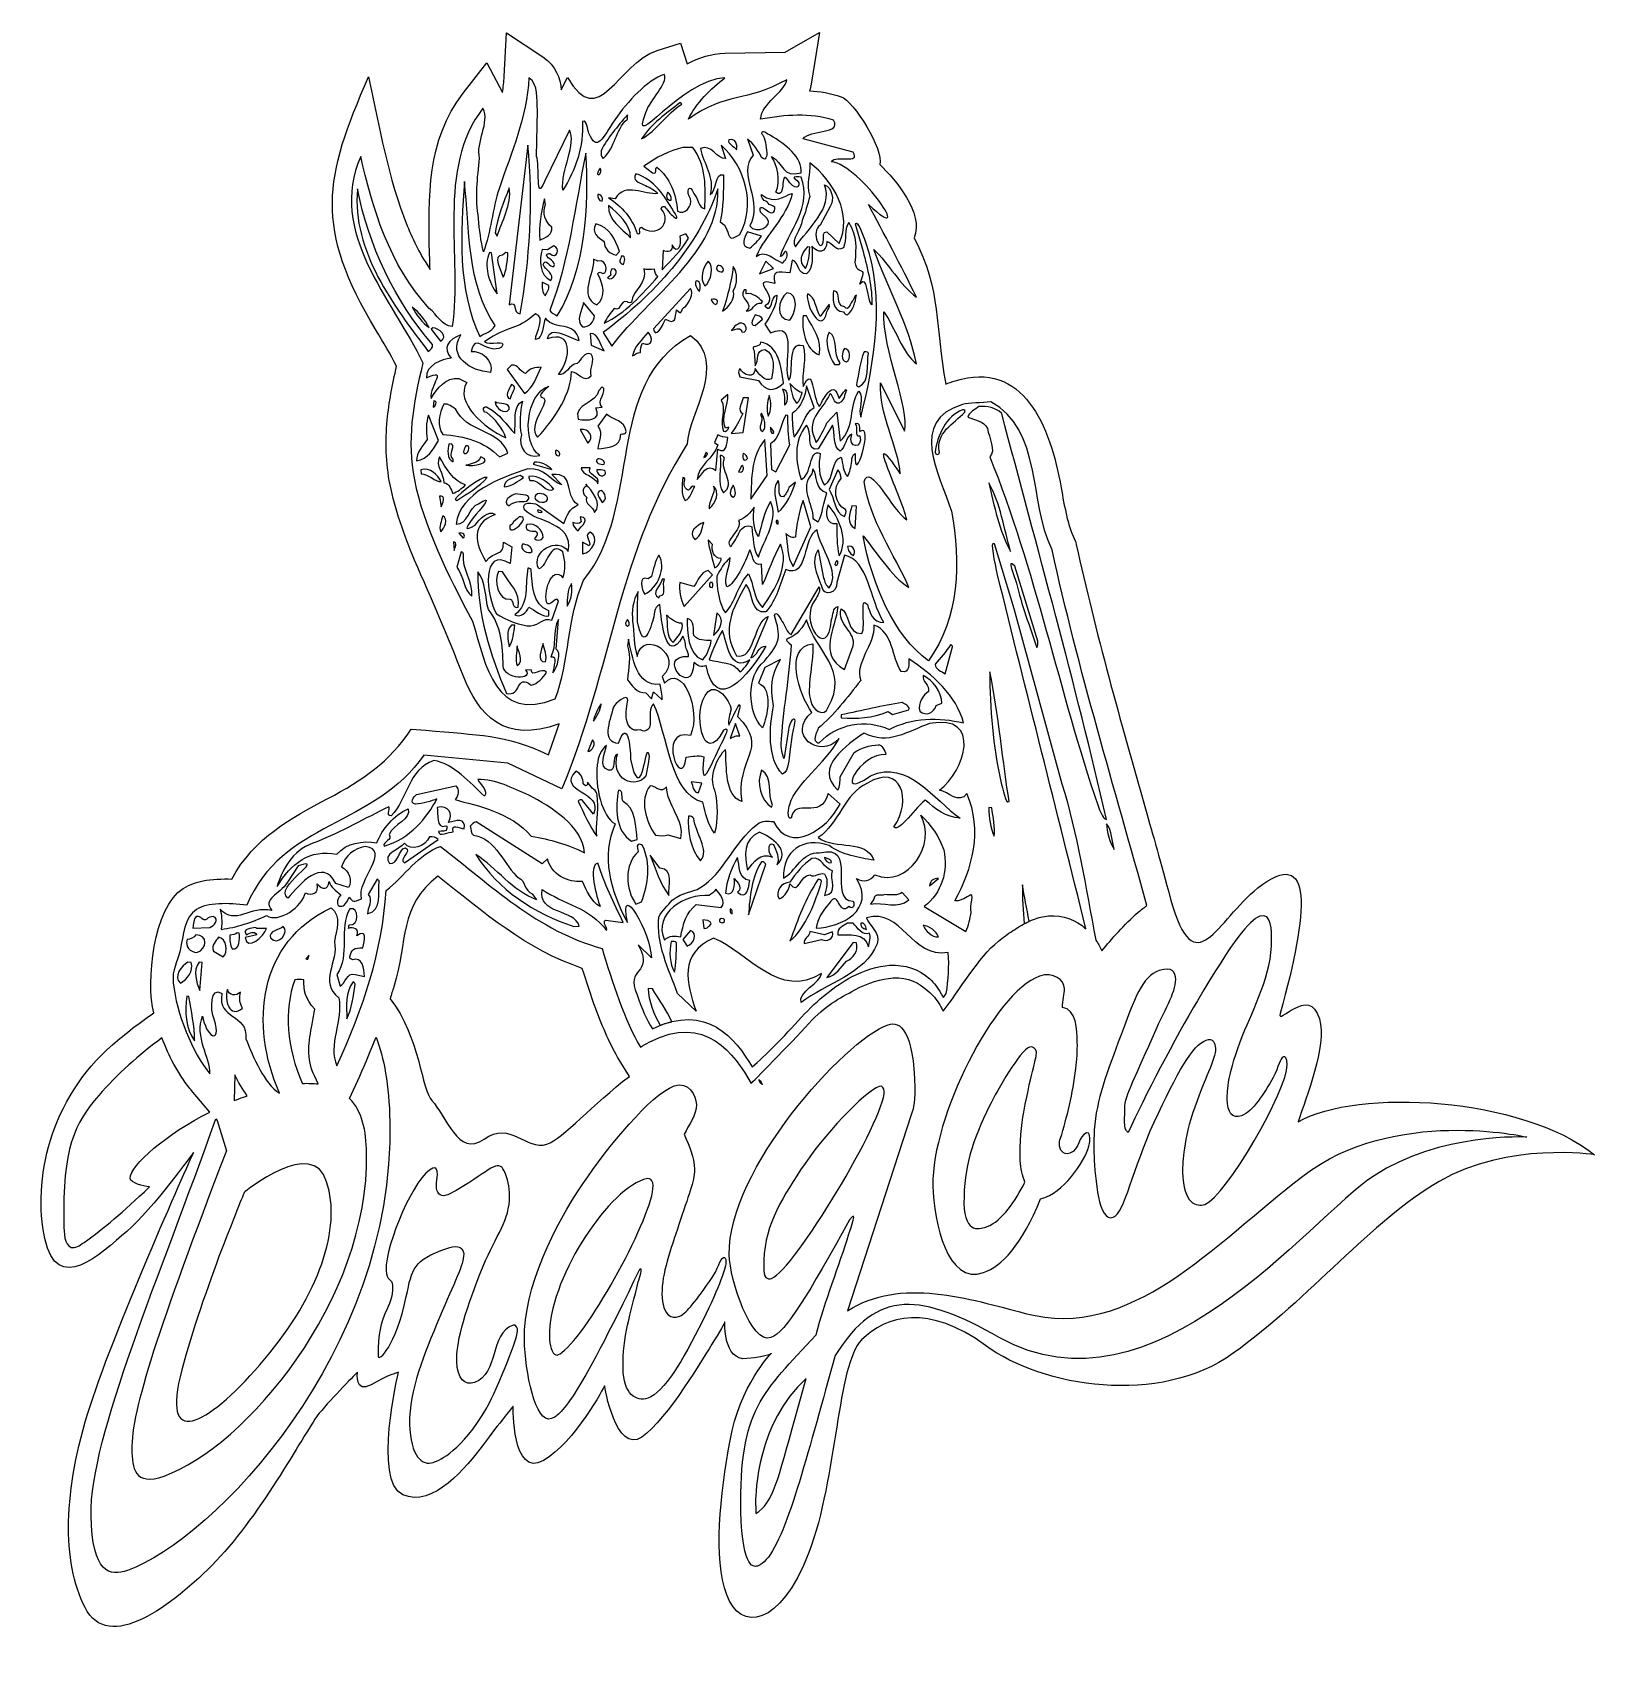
# Model space of a CAD drawing. Header units: centimetres. Extents: x -7.9 to 7.8, y -8.3 to 8.
import ezdxf

# ---------------------------------------------------------------- set-up
doc = ezdxf.new("R2010")
doc.units = ezdxf.units.CM
doc.header["$MEASUREMENT"] = 0
doc.layers.add('Ebene 1', color=7, linetype='Continuous')

msp = doc.modelspace()

# ---------------------------------------------------------------- linework, layer by layer
at = {"layer": 'Ebene 1', "color": 12}
for points, knots in [([(-6.26603, -3.24668), (-6.26603, -3.24668), (-7.03057, -4.9434), (-7.30489, -5.7943), (-7.30489, -5.7943), (-7.57921, -6.6452), (-7.58937, -7.35386), (-7.35569, -7.81614), (-7.35569, -7.81614), (-7.12201, -8.27842), (-6.48955, -7.8136), (-6.03743, -7.34624), (-6.03743, -7.34624), (-5.58531, -6.88142), (-5.12811, -6.01782), (-5.00365, -5.86542), (-5.00365, -5.86542), (-4.88173, -5.71556), (-4.62011, -5.45394), (-4.62011, -5.45394), (-4.62011, -5.45394), (-4.62011, -5.45394), (-4.64805, -5.67492), (-4.48295, -5.5784), (-4.48295, -5.5784), (-4.31785, -5.48188), (-4.20863, -5.45394), (-4.20863, -5.45394), (-4.20863, -5.45394), (-4.20863, -5.45394), (-4.46771, -6.54614), (-4.16545, -6.6833), (-4.16545, -6.6833), (-3.86319, -6.82046), (-3.52283, -6.40136), (-3.35773, -6.18292), (-3.35773, -6.18292), (-3.19517, -5.96194), (-3.05801, -5.79684), (-3.05801, -5.79684), (-3.05801, -5.79684), (-3.05801, -5.79684), (-3.06817, -6.5182), (-2.75321, -6.3404), (-2.75321, -6.3404), (-2.43825, -6.1626), (-2.13853, -5.5911), (-2.13853, -5.5911), (-2.13853, -5.5911), (-2.13853, -5.5911), (-2.02423, -6.28198), (-1.76515, -6.10418), (-1.76515, -6.10418), (-1.50353, -5.92384), (-1.13777, -5.29138), (-1.04125, -5.13898), (-1.04125, -5.13898), (-0.94473, -4.98912), (-0.93203, -4.94848), (-0.93203, -4.94848), (-0.93203, -4.94848), (-0.93203, -4.94848), (-0.94473, -5.34472), (-0.71105, -5.31678), (-0.71105, -5.31678), (-0.47737, -5.29138), (-0.46467, -5.26344), (-0.46467, -5.26344), (-0.46467, -5.26344), (-0.46467, -5.26344), (-0.78217, -5.5911), (-0.87869, -6.13974), (-0.87869, -6.13974), (-0.97521, -6.68838), (-1.04887, -7.32084), (-0.91171, -7.68914), (-0.91171, -7.68914), (-0.77455, -8.05998), (-0.37323, -8.0168), (-0.08621, -7.26242), (-0.08621, -7.26242), (0.19826, -6.50804), (0.19572, -5.3752), (0.4421, -5.12882), (0.4421, -5.12882), (0.68848, -4.88244), (1.11774, -4.7656), (1.6867, -5.1847), (1.6867, -5.1847), (2.2582, -5.60634), (3.43422, -5.7943), (4.17336, -5.26344), (4.17336, -5.26344), (4.95568, -4.7021), (5.5475, -3.94264), (6.24092, -3.53878), (6.24092, -3.53878), (6.93434, -3.13492), (7.80302, -3.26954), (7.80302, -3.26954), (7.80302, -3.26954), (7.07404, -2.68788), (5.41542, -2.59644), (4.82614, -2.93934), (4.82614, -2.93934), (4.90488, -2.69042), (5.11824, -2.18242), (5.0395, -1.90302), (5.0395, -1.90302), (4.9379, -1.55758), (4.6077, -1.98938), (4.6458, -1.84968), (4.6458, -1.84968), (4.93282, -0.82352), (4.98362, -0.15042), (4.42228, -0.58984), (4.42228, -0.58984), (4.01334, -0.91242), (3.78728, -1.58044), (3.54598, -0.7016), (3.54598, -0.7016), (3.44438, -0.32568), (3.36818, -0.05898), (3.29198, 0.20517), (3.29198, 0.20517), (3.04306, 1.08655), (2.7916, 1.97301), (2.59856, 2.85947), (2.59856, 2.85947), (2.59856, 2.85947), (2.59856, 2.86201), (2.59856, 2.86201), (2.59856, 2.86201), (2.59856, 2.86201), (2.59094, 2.88995), (2.59094, 2.88995), (2.59094, 2.88995), (2.59094, 2.88995), (2.57824, 2.91789), (2.57824, 2.91789), (2.57824, 2.91789), (2.5122, 3.05251), (2.47918, 3.24047), (2.44616, 3.42843), (2.44616, 3.42843), (2.3344, 4.05327), (2.0677, 4.71367), (1.3819, 4.50285), (1.3819, 4.50285), (1.34888, 4.49269), (1.31586, 4.47999), (1.28792, 4.46983), (1.28792, 4.46983), (1.17616, 5.04895), (1.24728, 5.40455), (0.97042, 5.93795), (0.97042, 5.93795), (1.06948, 6.18687), (0.785, 6.51961), (0.62498, 6.67455), (0.62498, 6.67455), (0.6707, 6.81679), (0.36082, 7.31717), (0.23636, 7.35527), (0.23636, 7.35527), (0.12968, 7.39083), (0.023, 7.40861), (-0.08113, 7.41369), (-0.08113, 7.41369), (-0.07351, 7.43655), (-0.06589, 7.45941), (-0.06335, 7.48227), (-0.06335, 7.48227), (-0.06335, 7.48227), (0.02046, 8.00043), (0.02046, 8.00043), (0.02046, 8.00043), (0.02046, 8.00043), (-0.32497, 7.80231), (-0.32497, 7.80231), (-0.32497, 7.80231), (-0.32497, 7.80231), (-0.93203, 7.79215), (-0.93203, 7.79215), (-0.93203, 7.79215), (-1.06411, 7.78961), (-1.19111, 7.74643), (-1.30795, 7.68547), (-1.30795, 7.68547), (-1.30795, 7.68547), (-1.37653, 7.89121), (-1.37653, 7.89121), (-1.37653, 7.89121), (-1.37653, 7.89121), (-1.61021, 7.81755), (-1.61021, 7.81755), (-1.61021, 7.81755), (-2.01153, 7.69309), (-2.19187, 6.99713), (-2.51191, 7.54831), (-2.51191, 7.54831), (-2.51191, 7.54831), (-2.57287, 7.42385), (-2.57287, 7.42385), (-2.57287, 7.42385), (-2.58557, 7.54323), (-2.62367, 7.66261), (-2.75829, 7.75405), (-2.75829, 7.75405), (-2.75829, 7.75405), (-3.12405, 7.99789), (-3.12405, 7.99789), (-3.12405, 7.99789), (-3.12405, 7.99789), (-3.14691, 7.55847), (-3.14691, 7.55847), (-3.14691, 7.55847), (-3.14945, 7.50513), (-3.15453, 7.45179), (-3.16469, 7.39845), (-3.16469, 7.39845), (-3.16469, 7.39845), (-3.32217, 7.69563), (-3.32217, 7.69563), (-3.32217, 7.69563), (-3.32217, 7.69563), (-3.55839, 7.39083), (-3.55839, 7.39083), (-3.55839, 7.39083), (-3.92415, 6.92093), (-3.90891, 6.34181), (-3.89621, 5.78301), (-3.89621, 5.78301), (-3.89367, 5.72713), (-3.89367, 5.67379), (-3.89113, 5.62045), (-3.89113, 5.62045), (-3.98257, 5.75761), (-4.05877, 5.90493), (-4.11973, 6.05987), (-4.11973, 6.05987), (-4.31277, 6.53485), (-4.39913, 7.05555), (-4.50835, 7.55339), (-4.50835, 7.55339), (-4.95539, 6.54247), (-5.05445, 6.03701), (-4.43215, 5.00831), (-4.43215, 5.00831), (-4.35849, 4.88639), (-4.28737, 4.76701), (-4.22641, 4.65017), (-4.22641, 4.65017), (-4.26959, 4.45967), (-4.30515, 4.28441), (-4.32039, 4.10661), (-4.32039, 4.10661), (-4.34071, 3.89325), (-4.33563, 3.68243), (-4.29245, 3.45891), (-4.29245, 3.45891), (-4.24419, 3.21507), (-4.15529, 2.95853), (-4.04607, 2.70199), (-4.04607, 2.70199), (-3.87335, 2.30575), (-3.71587, 1.93999), (-3.55839, 1.54375), (-3.55839, 1.54375), (-3.39837, 1.13989), (-3.15199, 0.85795), (-2.59319, 1.05607), (-2.59319, 1.05607), (-2.62875, 0.95193), (-2.66431, 0.85033), (-2.70241, 0.74619), (-2.70241, 0.74619), (-3.14437, 0.95701), (-3.40345, 0.94177), (-3.93177, 0.99257), (-3.93177, 0.99257), (-3.93177, 0.99257), (-4.07909, 1.00527), (-4.07909, 1.00527), (-4.07909, 1.00527), (-4.30261, 0.67253), (-4.56423, 0.49473), (-4.91729, 0.30677), (-4.91729, 0.30677), (-5.28559, 0.11119), (-5.65135, -0.0793), (-5.88249, -0.50094), (-5.88249, -0.50094), (-5.98155, -0.4984), (-6.08061, -0.50094), (-6.16951, -0.51872), (-6.16951, -0.51872), (-6.20761, -0.52634), (-6.24063, -0.5365), (-6.26603, -0.54412), (-6.26603, -0.54412), (-6.29905, -0.55682), (-6.33207, -0.57206), (-6.36509, -0.59238), (-6.36509, -0.59238), (-6.36509, -0.59238), (-6.36763, -0.59492), (-6.36763, -0.59492), (-6.36763, -0.59492), (-6.36763, -0.59492), (-6.37017, -0.59492), (-6.37017, -0.59492), (-6.37017, -0.59492), (-6.66989, -0.78288), (-6.74609, -1.54234), (-6.66481, -1.8446), (-6.66481, -1.8446), (-6.80959, -1.94366), (-6.94929, -2.05288), (-7.07883, -2.16464), (-7.07883, -2.16464), (-7.70875, -2.7082), (-7.88401, -3.53116), (-7.75955, -4.11028), (-7.75955, -4.11028), (-7.63763, -4.68686), (-7.20075, -4.26776), (-6.93659, -4.03916), (-6.93659, -4.03916), (-6.67497, -3.81056), (-6.26603, -3.24668), (-6.26603, -3.24668)], [0, 0, 0, 0, 0.01204819, 0.01204819, 0.01204819, 0.01204819, 0.02409639, 0.02409639, 0.02409639, 0.02409639, 0.03614458, 0.03614458, 0.03614458, 0.03614458, 0.04819277, 0.04819277, 0.04819277, 0.04819277, 0.06024096, 0.06024096, 0.06024096, 0.06024096, 0.07228916, 0.07228916, 0.07228916, 0.07228916, 0.08433735, 0.08433735, 0.08433735, 0.08433735, 0.09638554, 0.09638554, 0.09638554, 0.09638554, 0.10843373, 0.10843373, 0.10843373, 0.10843373, 0.12048193, 0.12048193, 0.12048193, 0.12048193, 0.13253012, 0.13253012, 0.13253012, 0.13253012, 0.14457831, 0.14457831, 0.14457831, 0.14457831, 0.15662651, 0.15662651, 0.15662651, 0.15662651, 0.1686747, 0.1686747, 0.1686747, 0.1686747, 0.18072289, 0.18072289, 0.18072289, 0.18072289, 0.19277108, 0.19277108, 0.19277108, 0.19277108, 0.20481928, 0.20481928, 0.20481928, 0.20481928, 0.21686747, 0.21686747, 0.21686747, 0.21686747, 0.22891566, 0.22891566, 0.22891566, 0.22891566, 0.24096386, 0.24096386, 0.24096386, 0.24096386, 0.25301205, 0.25301205, 0.25301205, 0.25301205, 0.26506024, 0.26506024, 0.26506024, 0.26506024, 0.27710843, 0.27710843, 0.27710843, 0.27710843, 0.28915663, 0.28915663, 0.28915663, 0.28915663, 0.30120482, 0.30120482, 0.30120482, 0.30120482, 0.31325301, 0.31325301, 0.31325301, 0.31325301, 0.3253012, 0.3253012, 0.3253012, 0.3253012, 0.3373494, 0.3373494, 0.3373494, 0.3373494, 0.34939759, 0.34939759, 0.34939759, 0.34939759, 0.36144578, 0.36144578, 0.36144578, 0.36144578, 0.37349398, 0.37349398, 0.37349398, 0.37349398, 0.38554217, 0.38554217, 0.38554217, 0.38554217, 0.39759036, 0.39759036, 0.39759036, 0.39759036, 0.40963855, 0.40963855, 0.40963855, 0.40963855, 0.42168675, 0.42168675, 0.42168675, 0.42168675, 0.43373494, 0.43373494, 0.43373494, 0.43373494, 0.44578313, 0.44578313, 0.44578313, 0.44578313, 0.45783133, 0.45783133, 0.45783133, 0.45783133, 0.46987952, 0.46987952, 0.46987952, 0.46987952, 0.48192771, 0.48192771, 0.48192771, 0.48192771, 0.4939759, 0.4939759, 0.4939759, 0.4939759, 0.5060241, 0.5060241, 0.5060241, 0.5060241, 0.51807229, 0.51807229, 0.51807229, 0.51807229, 0.53012048, 0.53012048, 0.53012048, 0.53012048, 0.54216867, 0.54216867, 0.54216867, 0.54216867, 0.55421687, 0.55421687, 0.55421687, 0.55421687, 0.56626506, 0.56626506, 0.56626506, 0.56626506, 0.57831325, 0.57831325, 0.57831325, 0.57831325, 0.59036145, 0.59036145, 0.59036145, 0.59036145, 0.60240964, 0.60240964, 0.60240964, 0.60240964, 0.61445783, 0.61445783, 0.61445783, 0.61445783, 0.62650602, 0.62650602, 0.62650602, 0.62650602, 0.63855422, 0.63855422, 0.63855422, 0.63855422, 0.65060241, 0.65060241, 0.65060241, 0.65060241, 0.6626506, 0.6626506, 0.6626506, 0.6626506, 0.6746988, 0.6746988, 0.6746988, 0.6746988, 0.68674699, 0.68674699, 0.68674699, 0.68674699, 0.69879518, 0.69879518, 0.69879518, 0.69879518, 0.71084337, 0.71084337, 0.71084337, 0.71084337, 0.72289157, 0.72289157, 0.72289157, 0.72289157, 0.73493976, 0.73493976, 0.73493976, 0.73493976, 0.74698795, 0.74698795, 0.74698795, 0.74698795, 0.75903614, 0.75903614, 0.75903614, 0.75903614, 0.77108434, 0.77108434, 0.77108434, 0.77108434, 0.78313253, 0.78313253, 0.78313253, 0.78313253, 0.79518072, 0.79518072, 0.79518072, 0.79518072, 0.80722892, 0.80722892, 0.80722892, 0.80722892, 0.81927711, 0.81927711, 0.81927711, 0.81927711, 0.8313253, 0.8313253, 0.8313253, 0.8313253, 0.84337349, 0.84337349, 0.84337349, 0.84337349, 0.85542169, 0.85542169, 0.85542169, 0.85542169, 0.86746988, 0.86746988, 0.86746988, 0.86746988, 0.87951807, 0.87951807, 0.87951807, 0.87951807, 0.89156627, 0.89156627, 0.89156627, 0.89156627, 0.90361446, 0.90361446, 0.90361446, 0.90361446, 0.91566265, 0.91566265, 0.91566265, 0.91566265, 0.92771084, 0.92771084, 0.92771084, 0.92771084, 0.93975904, 0.93975904, 0.93975904, 0.93975904, 0.95180723, 0.95180723, 0.95180723, 0.95180723, 0.96385542, 0.96385542, 0.96385542, 0.96385542, 0.97590361, 0.97590361, 0.97590361, 0.97590361, 0.98795181, 0.98795181, 0.98795181, 0.98795181, 1, 1, 1, 1]), ([(-1.88961, -2.48214), (-2.25283, -2.759), (-2.55509, -3.10952), (-2.71765, -3.16286), (-2.71765, -3.16286), (-2.92847, -3.23398), (-3.08595, -2.91902), (-3.34757, -3.11206), (-3.34757, -3.11206), (-3.61173, -3.3051), (-3.73365, -2.86568), (-3.87335, -2.72598), (-3.87335, -2.72598), (-3.97495, -2.62692), (-3.99273, -2.0859), (-4.29245, -1.70236), (-4.29245, -1.70236), (-4.27975, -1.66172), (-4.26705, -1.62108), (-4.25435, -1.58298), (-4.25435, -1.58298), (-4.11719, -1.1207), (-4.20101, -0.77526), (-3.81239, -0.47046), (-3.81239, -0.47046), (-3.36281, -0.8286), (-2.92085, -1.21214), (-2.36205, -1.39756), (-2.36205, -1.39756), (-2.32141, -1.52964), (-2.27569, -1.66934), (-2.22743, -1.80396), (-2.22743, -1.80396), (-2.15631, -1.99446), (-2.07757, -2.1748), (-1.99121, -2.31704), (-1.99121, -2.31704), (-1.99121, -2.31704), (-1.88961, -2.48214), (-1.88961, -2.48214)], [0, 0, 0, 0, 0.1, 0.1, 0.1, 0.1, 0.2, 0.2, 0.2, 0.2, 0.3, 0.3, 0.3, 0.3, 0.4, 0.4, 0.4, 0.4, 0.5, 0.5, 0.5, 0.5, 0.6, 0.6, 0.6, 0.6, 0.7, 0.7, 0.7, 0.7, 0.8, 0.8, 0.8, 0.8, 0.9, 0.9, 0.9, 0.9, 1, 1, 1, 1]), ([(-5.11795, -1.30612), (-5.12557, -1.30612), (-5.13065, -1.30358), (-5.13827, -1.30358), (-5.13827, -1.30358), (-5.12811, -1.29088), (-5.11795, -1.27818), (-5.10779, -1.26548), (-5.10779, -1.26548), (-5.11033, -1.27564), (-5.11287, -1.28834), (-5.11541, -1.2985), (-5.11541, -1.2985), (-5.11541, -1.2985), (-5.11795, -1.30612), (-5.11795, -1.30612)], [0, 0, 0, 0, 0.25, 0.25, 0.25, 0.25, 0.5, 0.5, 0.5, 0.5, 0.75, 0.75, 0.75, 0.75, 1, 1, 1, 1])]:
    msp.add_open_spline(points, degree=3, knots=knots, dxfattribs=at)
at = {"layer": 'Ebene 1'}
for points, knots in [([(-1.77785, -2.1875), (-1.93533, -1.92842), (-2.06487, -1.5271), (-2.16393, -1.1969), (-2.16393, -1.1969), (-2.79893, -1.02926), (-3.29677, -0.55174), (-3.78699, -0.17328), (-3.78699, -0.17328), (-4.01051, -0.24694), (-4.14513, -0.47554), (-4.33309, -0.61524), (-4.33309, -0.61524), (-4.36865, -1.23754), (-4.56423, -1.79634), (-4.82585, -2.37546), (-4.82585, -2.37546), (-4.92237, -2.1748), (-4.75981, -1.91318), (-4.80807, -1.6922), (-4.80807, -1.6922), (-5.01381, -1.53472), (-4.80807, -1.33406), (-4.85125, -1.12832), (-4.85125, -1.12832), (-4.83347, -1.0191), (-4.77505, -0.87432), (-4.88427, -0.7905), (-4.88427, -0.7905), (-5.61325, -1.12832), (-5.70723, -1.9589), (-5.40243, -2.64978), (-5.40243, -2.64978), (-5.55991, -2.55326), (-5.66405, -2.29418), (-5.74025, -2.10622), (-5.74025, -2.10622), (-5.71993, -1.8446), (-6.02981, -1.91572), (-5.98155, -1.65156), (-5.98155, -1.65156), (-6.09585, -1.56774), (-6.10347, -1.81412), (-6.05775, -1.9081), (-6.05775, -1.9081), (-5.97901, -2.19004), (-6.14919, -2.07066), (-6.17459, -1.87762), (-6.17459, -1.87762), (-6.25841, -2.08082), (-6.09839, -2.29418), (-6.10093, -2.45674), (-6.10093, -2.45674), (-6.27873, -2.24846), (-6.43875, -1.84206), (-6.46923, -1.54742), (-6.46923, -1.54742), (-6.48447, -1.39756), (-6.43113, -1.35438), (-6.40065, -1.21722), (-6.40065, -1.21722), (-6.36763, -1.06482), (-6.36001, -0.88194), (-6.23555, -0.80574), (-6.23555, -0.80574), (-6.12887, -0.73716), (-5.91551, -0.7397), (-5.73009, -0.76256), (-5.73009, -0.76256), (-5.38719, 0.07563), (-4.43469, 0.02991), (-3.95463, 0.74365), (-3.95463, 0.74365), (-3.95463, 0.74365), (-3.10881, 0.66237), (-3.10881, 0.66237), (-3.10881, 0.66237), (-3.10881, 0.66237), (-2.56779, 0.40583), (-2.56779, 0.40583), (-2.56779, 0.40583), (-2.06487, 1.61233), (-1.99883, 2.79851), (-1.30795, 3.86785), (-1.30795, 3.86785), (-1.29525, 4.17519), (-0.90155, 4.67557), (-1.27493, 4.95751), (-1.27493, 4.95751), (-2.15123, 4.46221), (-1.74483, 3.24809), (-2.34935, 2.49879), (-2.34935, 2.49879), (-2.51445, 2.12287), (-2.49159, 1.68853), (-2.63383, 1.30753), (-2.63383, 1.30753), (-3.23581, 1.07131), (-3.32979, 1.63265), (-3.46441, 2.08731), (-3.46441, 2.08731), (-3.71333, 2.55213), (-3.95971, 3.05505), (-4.04861, 3.50717), (-4.04861, 3.50717), (-4.12481, 3.90595), (-4.06639, 4.25139), (-3.96225, 4.68319), (-3.96225, 4.68319), (-4.27213, 5.31819), (-4.92491, 5.99637), (-4.58709, 6.75583), (-4.58709, 6.75583), (-4.47787, 6.26307), (-4.29753, 5.65093), (-3.89875, 5.22929), (-3.89875, 5.22929), (-3.82001, 5.16579), (-3.77429, 5.05403), (-3.66761, 5.04895), (-3.66761, 5.04895), (-3.56601, 5.73729), (-3.83017, 6.63645), (-3.36027, 7.23843), (-3.36027, 7.23843), (-3.28407, 7.09619), (-3.43647, 6.89807), (-3.39329, 6.73551), (-3.39329, 6.73551), (-3.41615, 6.54755), (-3.43901, 6.32911), (-3.40345, 6.13099), (-3.40345, 6.13099), (-3.39583, 6.01669), (-3.38059, 5.90493), (-3.35519, 5.79571), (-3.35519, 5.79571), (-3.27899, 5.99129), (-3.26375, 6.23259), (-3.19771, 6.43071), (-3.19771, 6.43071), (-3.07325, 6.80409), (-2.91831, 7.13937), (-2.89799, 7.54577), (-2.89799, 7.54577), (-2.79893, 7.47973), (-2.82179, 7.32733), (-2.81163, 7.21811), (-2.81163, 7.21811), (-2.81163, 7.21811), (-2.82179, 6.75583), (-2.82179, 6.75583), (-2.82179, 6.75583), (-2.78877, 6.66947), (-2.83195, 6.27323), (-2.74305, 6.50437), (-2.74305, 6.50437), (-2.74305, 6.50437), (-2.49159, 7.01999), (-2.49159, 7.01999), (-2.49159, 7.01999), (-2.41539, 6.88791), (-2.58049, 6.61359), (-2.55763, 6.41547), (-2.55763, 6.41547), (-2.42555, 6.62375), (-2.34935, 6.85489), (-2.35951, 7.10635), (-2.35951, 7.10635), (-2.31633, 7.12921), (-2.30871, 7.01745), (-2.29601, 6.98951), (-2.29601, 6.98951), (-2.21473, 6.79139), (-2.16139, 6.93617), (-2.03439, 7.12413), (-2.03439, 7.12413), (-1.90993, 7.30447), (-1.71435, 7.52291), (-1.53655, 7.57879), (-1.53655, 7.57879), (-1.50353, 7.47973), (-1.68133, 7.32733), (-1.72451, 7.19525), (-1.72451, 7.19525), (-1.89977, 6.75583), (-1.36637, 7.53561), (-0.92949, 7.54323), (-0.92949, 7.54323), (-1.06157, 7.44417), (-1.23175, 7.28161), (-1.29525, 7.12921), (-1.29525, 7.12921), (-0.92441, 7.40353), (-0.71613, 7.29431), (-0.30973, 7.52545), (-0.30973, 7.52545), (-0.33005, 7.39337), (-0.56119, 7.29431), (-0.57135, 7.12921), (-0.57135, 7.12921), (-0.31989, 7.17239), (-0.07859, 7.19525), (0.16016, 7.11905), (0.16016, 7.11905), (0.24906, 6.97427), (-0.07859, 7.03015), (-0.14463, 6.93109), (-0.14463, 6.93109), (-0.14463, 6.93109), (0.35828, 6.79901), (0.35828, 6.79901), (0.35828, 6.79901), (0.43448, 6.66947), (0.18302, 6.77869), (0.13984, 6.70249), (0.13984, 6.70249), (0.43448, 6.66947), (1.00598, 5.81349), (0.51068, 6.27323), (0.51068, 6.27323), (0.66562, 5.98875), (0.84088, 5.64839), (0.99328, 5.34359), (0.99328, 5.34359), (0.83072, 5.45789), (0.7088, 5.68649), (0.56656, 5.82111), (0.56656, 5.82111), (0.69864, 5.44011), (0.91708, 5.07181), (0.99328, 4.67303), (0.99328, 4.67303), (0.8612, 4.76701), (0.77484, 5.04133), (0.66562, 5.19627), (0.66562, 5.19627), (0.65292, 4.80765), (0.92978, 4.22345), (0.8739, 3.99485), (0.8739, 3.99485), (0.8739, 3.99485), (0.6326, 4.48253), (0.6326, 4.48253), (0.6326, 4.48253), (0.60974, 4.18027), (0.81802, 3.82213), (0.83072, 3.56813), (0.83072, 3.56813), (0.44464, 4.13709), (0.84088, 3.35223), (0.89676, 3.10585), (0.89676, 3.10585), (0.75198, 3.19221), (0.52338, 3.69767), (0.4675, 3.48685), (0.4675, 3.48685), (0.52338, 3.10331), (0.77484, 2.75787), (0.91708, 2.42767), (0.91708, 2.42767), (0.73166, 2.54705), (0.59958, 2.77565), (0.45734, 2.94583), (0.45734, 2.94583), (0.5437, 2.46831), (0.76468, 1.93999), (1.1152, 1.69107), (1.1152, 1.69107), (1.42254, 2.12033), (1.44286, 2.68421), (1.3438, 3.19221), (1.3438, 3.19221), (1.21934, 3.58337), (0.912, 4.09645), (1.45556, 4.26409), (1.45556, 4.26409), (1.5216, 4.28441), (1.6486, 4.27933), (1.74004, 4.28949), (1.74004, 4.28949), (2.25566, 4.02025), (2.12358, 3.27603), (2.35472, 2.80613), (2.35472, 2.80613), (2.61634, 1.61233), (2.9821, 0.41345), (3.30722, -0.76764), (3.30722, -0.76764), (3.27928, -0.78542), (3.25134, -0.80828), (3.22086, -0.83368), (3.22086, -0.83368), (3.07862, -0.96068), (2.95416, -1.10038), (2.8551, -1.2223), (2.8551, -1.2223), (2.8551, -1.2223), (2.85256, -1.21468), (2.85256, -1.21468), (2.85256, -1.21468), (2.83478, -1.17912), (2.817, -1.1461), (2.79414, -1.11308), (2.79414, -1.11308), (2.69254, -0.58476), (2.60872, -0.04628), (2.45378, 0.45663), (2.45378, 0.45663), (2.45378, 0.45663), (1.97118, 2.21685), (1.97118, 2.21685), (1.97118, 2.21685), (1.97118, 2.21685), (1.77306, 2.86963), (1.77306, 2.86963), (1.77306, 2.86963), (1.73496, 2.90519), (1.78068, 2.66643), (1.80862, 2.55467), (1.80862, 2.55467), (2.09564, 1.37865), (2.40298, 0.18485), (2.69508, -1.00132), (2.69508, -1.00132), (2.68238, -0.99116), (2.66968, -0.97846), (2.65698, -0.9683), (2.65698, -0.9683), (2.54776, -0.88956), (2.41568, -0.84892), (2.26074, -0.8794), (2.26074, -0.8794), (2.21502, -0.88956), (2.16422, -0.90734), (2.10834, -0.93274), (2.10834, -0.93274), (2.055, -0.96068), (2.00674, -0.98862), (1.95848, -1.02164), (1.95848, -1.02164), (1.91022, -1.05212), (1.86196, -1.08768), (1.81624, -1.12578), (1.81624, -1.12578), (1.61812, -1.28326), (1.41746, -1.63124), (1.26252, -1.82682), (1.26252, -1.82682), (1.25236, -1.81158), (1.24474, -1.79634), (1.23966, -1.78364), (1.23966, -1.78364), (1.20918, -1.72776), (1.17108, -1.6795), (1.1279, -1.6414), (1.1279, -1.6414), (1.01614, -1.5398), (0.91454, -1.48646), (0.7596, -1.49408), (0.7596, -1.49408), (0.64022, -1.5017), (0.50814, -1.54234), (0.37606, -1.61346), (0.37606, -1.61346), (0.2135, -1.69982), (0.07634, -1.77348), (-0.08621, -1.95128), (-0.08621, -1.95128), (-0.27163, -2.15448), (-0.66533, -2.55072), (-0.66533, -2.55326), (-0.66533, -2.55326), (-0.83551, -2.2637), (-1.11999, -1.84206), (-1.69149, -2.13924), (-1.69149, -2.13924), (-1.72197, -2.15448), (-1.74991, -2.16972), (-1.77785, -2.1875)], [0, 0, 0, 0, 0.01052632, 0.01052632, 0.01052632, 0.01052632, 0.02105263, 0.02105263, 0.02105263, 0.02105263, 0.03157895, 0.03157895, 0.03157895, 0.03157895, 0.04210526, 0.04210526, 0.04210526, 0.04210526, 0.05263158, 0.05263158, 0.05263158, 0.05263158, 0.06315789, 0.06315789, 0.06315789, 0.06315789, 0.07368421, 0.07368421, 0.07368421, 0.07368421, 0.08421053, 0.08421053, 0.08421053, 0.08421053, 0.09473684, 0.09473684, 0.09473684, 0.09473684, 0.10526316, 0.10526316, 0.10526316, 0.10526316, 0.11578947, 0.11578947, 0.11578947, 0.11578947, 0.12631579, 0.12631579, 0.12631579, 0.12631579, 0.13684211, 0.13684211, 0.13684211, 0.13684211, 0.14736842, 0.14736842, 0.14736842, 0.14736842, 0.15789474, 0.15789474, 0.15789474, 0.15789474, 0.16842105, 0.16842105, 0.16842105, 0.16842105, 0.17894737, 0.17894737, 0.17894737, 0.17894737, 0.18947368, 0.18947368, 0.18947368, 0.18947368, 0.2, 0.2, 0.2, 0.2, 0.21052632, 0.21052632, 0.21052632, 0.21052632, 0.22105263, 0.22105263, 0.22105263, 0.22105263, 0.23157895, 0.23157895, 0.23157895, 0.23157895, 0.24210526, 0.24210526, 0.24210526, 0.24210526, 0.25263158, 0.25263158, 0.25263158, 0.25263158, 0.26315789, 0.26315789, 0.26315789, 0.26315789, 0.27368421, 0.27368421, 0.27368421, 0.27368421, 0.28421053, 0.28421053, 0.28421053, 0.28421053, 0.29473684, 0.29473684, 0.29473684, 0.29473684, 0.30526316, 0.30526316, 0.30526316, 0.30526316, 0.31578947, 0.31578947, 0.31578947, 0.31578947, 0.32631579, 0.32631579, 0.32631579, 0.32631579, 0.33684211, 0.33684211, 0.33684211, 0.33684211, 0.34736842, 0.34736842, 0.34736842, 0.34736842, 0.35789474, 0.35789474, 0.35789474, 0.35789474, 0.36842105, 0.36842105, 0.36842105, 0.36842105, 0.37894737, 0.37894737, 0.37894737, 0.37894737, 0.38947368, 0.38947368, 0.38947368, 0.38947368, 0.4, 0.4, 0.4, 0.4, 0.41052632, 0.41052632, 0.41052632, 0.41052632, 0.42105263, 0.42105263, 0.42105263, 0.42105263, 0.43157895, 0.43157895, 0.43157895, 0.43157895, 0.44210526, 0.44210526, 0.44210526, 0.44210526, 0.45263158, 0.45263158, 0.45263158, 0.45263158, 0.46315789, 0.46315789, 0.46315789, 0.46315789, 0.47368421, 0.47368421, 0.47368421, 0.47368421, 0.48421053, 0.48421053, 0.48421053, 0.48421053, 0.49473684, 0.49473684, 0.49473684, 0.49473684, 0.50526316, 0.50526316, 0.50526316, 0.50526316, 0.51578947, 0.51578947, 0.51578947, 0.51578947, 0.52631579, 0.52631579, 0.52631579, 0.52631579, 0.53684211, 0.53684211, 0.53684211, 0.53684211, 0.54736842, 0.54736842, 0.54736842, 0.54736842, 0.55789474, 0.55789474, 0.55789474, 0.55789474, 0.56842105, 0.56842105, 0.56842105, 0.56842105, 0.57894737, 0.57894737, 0.57894737, 0.57894737, 0.58947368, 0.58947368, 0.58947368, 0.58947368, 0.6, 0.6, 0.6, 0.6, 0.61052632, 0.61052632, 0.61052632, 0.61052632, 0.62105263, 0.62105263, 0.62105263, 0.62105263, 0.63157895, 0.63157895, 0.63157895, 0.63157895, 0.64210526, 0.64210526, 0.64210526, 0.64210526, 0.65263158, 0.65263158, 0.65263158, 0.65263158, 0.66315789, 0.66315789, 0.66315789, 0.66315789, 0.67368421, 0.67368421, 0.67368421, 0.67368421, 0.68421053, 0.68421053, 0.68421053, 0.68421053, 0.69473684, 0.69473684, 0.69473684, 0.69473684, 0.70526316, 0.70526316, 0.70526316, 0.70526316, 0.71578947, 0.71578947, 0.71578947, 0.71578947, 0.72631579, 0.72631579, 0.72631579, 0.72631579, 0.73684211, 0.73684211, 0.73684211, 0.73684211, 0.74736842, 0.74736842, 0.74736842, 0.74736842, 0.75789474, 0.75789474, 0.75789474, 0.75789474, 0.76842105, 0.76842105, 0.76842105, 0.76842105, 0.77894737, 0.77894737, 0.77894737, 0.77894737, 0.78947368, 0.78947368, 0.78947368, 0.78947368, 0.8, 0.8, 0.8, 0.8, 0.81052632, 0.81052632, 0.81052632, 0.81052632, 0.82105263, 0.82105263, 0.82105263, 0.82105263, 0.83157895, 0.83157895, 0.83157895, 0.83157895, 0.84210526, 0.84210526, 0.84210526, 0.84210526, 0.85263158, 0.85263158, 0.85263158, 0.85263158, 0.86315789, 0.86315789, 0.86315789, 0.86315789, 0.87368421, 0.87368421, 0.87368421, 0.87368421, 0.88421053, 0.88421053, 0.88421053, 0.88421053, 0.89473684, 0.89473684, 0.89473684, 0.89473684, 0.90526316, 0.90526316, 0.90526316, 0.90526316, 0.91578947, 0.91578947, 0.91578947, 0.91578947, 0.92631579, 0.92631579, 0.92631579, 0.92631579, 0.93684211, 0.93684211, 0.93684211, 0.93684211, 0.94736842, 0.94736842, 0.94736842, 0.94736842, 0.95789474, 0.95789474, 0.95789474, 0.95789474, 0.96842105, 0.96842105, 0.96842105, 0.96842105, 0.97894737, 0.97894737, 0.97894737, 0.97894737, 0.98947368, 0.98947368, 0.98947368, 0.98947368, 1, 1, 1, 1]), ([(-0.30973, 5.38423), (-0.17765, 5.38169), (-0.22083, 5.17341), (-0.27671, 5.10991), (-0.27671, 5.10991), (-0.42911, 5.11753), (-0.39609, 5.32073), (-0.30973, 5.38423)], [0, 0, 0, 0, 0.5, 0.5, 0.5, 0.5, 1, 1, 1, 1]), ([(-0.10145, 5.37407), (-0.01255, 5.34867), (-0.02271, 5.21151), (0.02808, 5.14801), (0.02808, 5.14801), (0.02808, 5.14801), (0.11698, 5.27247), (0.11698, 5.27247), (0.11698, 5.27247), (0.12714, 5.24453), (0.10682, 5.21913), (0.09412, 5.19627), (0.09412, 5.19627), (0.04078, 4.94735), (-0.12177, 5.26993), (-0.10145, 5.37407)], [0, 0, 0, 0, 0.25, 0.25, 0.25, 0.25, 0.5, 0.5, 0.5, 0.5, 0.75, 0.75, 0.75, 0.75, 1, 1, 1, 1]), ([(0.16016, 5.40709), (0.24906, 5.40201), (0.17032, 5.25469), (0.26938, 5.24453), (0.26938, 5.24453), (0.3151, 5.18865), (0.32526, 5.28771), (0.35828, 5.31311), (0.35828, 5.31311), (0.36844, 5.32835), (0.36844, 5.35629), (0.3913, 5.36137), (0.3913, 5.36137), (0.3786, 5.29279), (0.35828, 5.21151), (0.3024, 5.16579), (0.3024, 5.16579), (0.28208, 5.16071), (0.26938, 5.18357), (0.25922, 5.19627), (0.25922, 5.19627), (0.15, 5.19119), (0.15, 5.33851), (0.16016, 5.40709)], [0, 0, 0, 0, 0.16666667, 0.16666667, 0.16666667, 0.16666667, 0.33333333, 0.33333333, 0.33333333, 0.33333333, 0.5, 0.5, 0.5, 0.5, 0.66666667, 0.66666667, 0.66666667, 0.66666667, 0.83333333, 0.83333333, 0.83333333, 0.83333333, 1, 1, 1, 1]), ([(-0.14463, 5.15563), (-0.14463, 5.15563), (-0.11161, 5.15309), (-0.11161, 5.15309), (-0.11161, 5.15309), (-0.04557, 5.03625), (0.05094, 4.90163), (0.01792, 4.76193), (0.01792, 4.76193), (-0.12177, 4.81781), (-0.16495, 5.02101), (-0.14463, 5.15563)], [0, 0, 0, 0, 0.33333333, 0.33333333, 0.33333333, 0.33333333, 0.66666667, 0.66666667, 0.66666667, 0.66666667, 1, 1, 1, 1]), ([(0.11698, 4.99053), (0.21604, 4.93211), (0.15, 4.76701), (0.2262, 4.68319), (0.2262, 4.68319), (0.2262, 4.68319), (0.21604, 4.66541), (0.21604, 4.66541), (0.21604, 4.66541), (0.21604, 4.66541), (0.17032, 4.66541), (0.17032, 4.66541), (0.17032, 4.66541), (0.11698, 4.75431), (0.0611, 4.88893), (0.11698, 4.99053)], [0, 0, 0, 0, 0.25, 0.25, 0.25, 0.25, 0.5, 0.5, 0.5, 0.5, 0.75, 0.75, 0.75, 0.75, 1, 1, 1, 1]), ([(0.26938, 4.82543), (0.33542, 4.81781), (0.33542, 4.72383), (0.29224, 4.69335), (0.29224, 4.69335), (0.2262, 4.70351), (0.24906, 4.78733), (0.26938, 4.82543)], [0, 0, 0, 0, 0.5, 0.5, 0.5, 0.5, 1, 1, 1, 1]), ([(0.4675, 4.79241), (0.47766, 4.79495), (0.50052, 4.79495), (0.51068, 4.77971), (0.51068, 4.77971), (0.49036, 4.66795), (0.53354, 4.49777), (0.41416, 4.44189), (0.41416, 4.44189), (0.40146, 4.44443), (0.3913, 4.45205), (0.3913, 4.46475), (0.3913, 4.46475), (0.41416, 4.57651), (0.42432, 4.68827), (0.4675, 4.79241)], [0, 0, 0, 0, 0.25, 0.25, 0.25, 0.25, 0.5, 0.5, 0.5, 0.5, 0.75, 0.75, 0.75, 0.75, 1, 1, 1, 1]), ([(-3.07325, 4.66033), (-2.99705, 4.66795), (-2.99705, 4.59683), (-2.93101, 4.57397), (-2.93101, 4.57397), (-2.89799, 4.62731), (-2.83195, 4.63747), (-2.77607, 4.63747), (-2.77607, 4.63747), (-2.82179, 4.54857), (-2.85481, 4.42919), (-2.94117, 4.37585), (-2.94117, 4.37585), (-2.94117, 4.37585), (-3.11643, 4.61715), (-3.11643, 4.61715), (-3.11643, 4.61715), (-3.11643, 4.61715), (-3.07325, 4.66033), (-3.07325, 4.66033)], [0, 0, 0, 0, 0.2, 0.2, 0.2, 0.2, 0.4, 0.4, 0.4, 0.4, 0.6, 0.6, 0.6, 0.6, 0.8, 0.8, 0.8, 0.8, 1, 1, 1, 1]), ([(-3.07325, 4.46475), (-2.99705, 4.44951), (-3.08849, 4.36061), (-3.08341, 4.31997), (-3.08341, 4.31997), (-3.15453, 4.33521), (-3.09103, 4.42665), (-3.07325, 4.46475)], [0, 0, 0, 0, 0.5, 0.5, 0.5, 0.5, 1, 1, 1, 1]), ([(-3.23835, 4.28949), (-3.19517, 4.26155), (-3.08341, 4.28949), (-3.09611, 4.21583), (-3.09611, 4.21583), (-3.14183, 4.15233), (-3.23581, 4.23361), (-3.23835, 4.28949)], [0, 0, 0, 0, 0.5, 0.5, 0.5, 0.5, 1, 1, 1, 1]), ([(-2.98689, 3.55289), (-2.98689, 3.55289), (-2.95387, 3.53003), (-2.95387, 3.53003), (-2.95387, 3.53003), (-3.00721, 3.49447), (-3.07833, 3.44113), (-3.14691, 3.43605), (-3.14691, 3.43605), (-3.15199, 3.51225), (-3.04023, 3.52749), (-2.98689, 3.55289)], [0, 0, 0, 0, 0.33333333, 0.33333333, 0.33333333, 0.33333333, 0.66666667, 0.66666667, 0.66666667, 0.66666667, 1, 1, 1, 1]), ([(-2.89799, 3.54273), (-2.79893, 3.55543), (-2.69987, 3.47923), (-2.64653, 3.41319), (-2.64653, 3.41319), (-2.72273, 3.35985), (-2.78877, 3.51733), (-2.88783, 3.50209), (-2.88783, 3.50209), (-2.89799, 3.50971), (-2.89799, 3.52749), (-2.89799, 3.54273)], [0, 0, 0, 0, 0.33333333, 0.33333333, 0.33333333, 0.33333333, 0.66666667, 0.66666667, 0.66666667, 0.66666667, 1, 1, 1, 1]), ([(-3.03007, 3.36747), (-2.98689, 3.35223), (-2.84211, 3.37001), (-2.91831, 3.29381), (-2.91831, 3.29381), (-2.99705, 3.28619), (-3.05039, 3.29635), (-3.09611, 3.24555), (-3.09611, 3.24555), (-3.18247, 3.29381), (-3.07325, 3.35223), (-3.03007, 3.36747)], [0, 0, 0, 0, 0.33333333, 0.33333333, 0.33333333, 0.33333333, 0.66666667, 0.66666667, 0.66666667, 0.66666667, 1, 1, 1, 1]), ([(-2.81163, 3.36747), (-2.76591, 3.38271), (-2.67955, 3.33953), (-2.72273, 3.29381), (-2.72273, 3.29381), (-2.77607, 3.25571), (-2.88783, 3.32175), (-2.81163, 3.36747)], [0, 0, 0, 0, 0.5, 0.5, 0.5, 0.5, 1, 1, 1, 1]), ([(-2.99705, 3.13633), (-2.85481, 3.15157), (-3.10881, 2.91027), (-3.09103, 3.04489), (-3.09103, 3.04489), (-3.09103, 3.04489), (-3.06563, 3.06267), (-3.06563, 3.06267), (-3.06563, 3.06267), (-3.05293, 3.09823), (-3.01737, 3.11347), (-2.99705, 3.13633)], [0, 0, 0, 0, 0.33333333, 0.33333333, 0.33333333, 0.33333333, 0.66666667, 0.66666667, 0.66666667, 0.66666667, 1, 1, 1, 1]), ([(-2.91831, 3.06013), (-2.83195, 3.08045), (-2.75575, 3.00425), (-2.75575, 2.92805), (-2.75575, 2.92805), (-2.76591, 2.89503), (-2.83195, 2.89757), (-2.84211, 2.91789), (-2.84211, 2.91789), (-2.82179, 2.94075), (-2.79893, 2.96615), (-2.83195, 2.99155), (-2.83195, 2.99155), (-2.87513, 2.98647), (-2.95387, 3.00425), (-2.91831, 3.06013)], [0, 0, 0, 0, 0.25, 0.25, 0.25, 0.25, 0.5, 0.5, 0.5, 0.5, 0.75, 0.75, 0.75, 0.75, 1, 1, 1, 1]), ([(-2.96403, 2.86201), (-2.91831, 2.85947), (-2.86497, 2.83915), (-2.86497, 2.78835), (-2.86497, 2.78835), (-2.90815, 2.75025), (-2.99705, 2.81375), (-2.96403, 2.86201)], [0, 0, 0, 0, 0.5, 0.5, 0.5, 0.5, 1, 1, 1, 1]), ([(-2.90815, 2.62071), (-2.89799, 2.62325), (-2.88783, 2.61563), (-2.87513, 2.60801), (-2.87513, 2.60801), (-2.86497, 2.45307), (-2.86497, 2.25495), (-2.69987, 2.19145), (-2.69987, 2.19145), (-2.69987, 2.19145), (-2.69987, 2.14065), (-2.69987, 2.14065), (-2.69987, 2.14065), (-2.76591, 2.12795), (-2.84211, 2.20161), (-2.89799, 2.22955), (-2.89799, 2.22955), (-2.91831, 2.17367), (-2.98689, 2.12033), (-3.04023, 2.15335), (-3.04023, 2.15335), (-2.88783, 2.26257), (-2.94117, 2.47085), (-2.90815, 2.62071)], [0, 0, 0, 0, 0.16666667, 0.16666667, 0.16666667, 0.16666667, 0.33333333, 0.33333333, 0.33333333, 0.33333333, 0.5, 0.5, 0.5, 0.5, 0.66666667, 0.66666667, 0.66666667, 0.66666667, 0.83333333, 0.83333333, 0.83333333, 0.83333333, 1, 1, 1, 1]), ([(-3.20533, 2.58769), (-3.20533, 2.58769), (-3.16469, 2.58515), (-3.16469, 2.58515), (-3.16469, 2.58515), (-3.10119, 2.47085), (-2.97419, 2.37687), (-3.00721, 2.22955), (-3.00721, 2.22955), (-3.06563, 2.21177), (-3.05039, 2.29305), (-3.08595, 2.31083), (-3.08595, 2.31083), (-3.21041, 2.29051), (-3.25105, 2.49879), (-3.20533, 2.58769)], [0, 0, 0, 0, 0.25, 0.25, 0.25, 0.25, 0.5, 0.5, 0.5, 0.5, 0.75, 0.75, 0.75, 0.75, 1, 1, 1, 1]), ([(1.05932, 1.54375), (1.15838, 1.49803), (1.24728, 1.37611), (1.24728, 1.26435), (1.24728, 1.26435), (1.24728, 1.26435), (1.1914, 1.24149), (1.1914, 1.24149), (1.1914, 1.24149), (1.16854, 1.16783), (1.09234, 1.12973), (1.0263, 1.18561), (1.0263, 1.18561), (1.00598, 1.26181), (1.05932, 1.34817), (1.1152, 1.38119), (1.1152, 1.38119), (1.12536, 1.44469), (1.04916, 1.48533), (1.05932, 1.54375)], [0, 0, 0, 0, 0.2, 0.2, 0.2, 0.2, 0.4, 0.4, 0.4, 0.4, 0.6, 0.6, 0.6, 0.6, 0.8, 0.8, 0.8, 0.8, 1, 1, 1, 1]), ([(0.85104, 1.27197), (0.8739, 1.25927), (0.92978, 1.23387), (0.91708, 1.19831), (0.91708, 1.19831), (0.91708, 1.19831), (0.75198, 1.15005), (0.75198, 1.15005), (0.75198, 1.15005), (0.75198, 1.15005), (0.7088, 1.18053), (0.7088, 1.18053), (0.7088, 1.18053), (0.5437, 1.11195), (0.40146, 1.10941), (0.23636, 1.11703), (0.23636, 1.11703), (0.23636, 1.11703), (0.23636, 1.14751), (0.23636, 1.14751), (0.23636, 1.14751), (0.44464, 1.19069), (0.65292, 1.24149), (0.85104, 1.27197)], [0, 0, 0, 0, 0.16666667, 0.16666667, 0.16666667, 0.16666667, 0.33333333, 0.33333333, 0.33333333, 0.33333333, 0.5, 0.5, 0.5, 0.5, 0.66666667, 0.66666667, 0.66666667, 0.66666667, 0.83333333, 0.83333333, 0.83333333, 0.83333333, 1, 1, 1, 1]), ([(-0.56119, 0.59125), (-0.44181, 0.52775), (-0.50531, 0.34487), (-0.45197, 0.24073), (-0.45197, 0.24073), (-0.45197, 0.24073), (-0.46213, 0.22041), (-0.46213, 0.22041), (-0.46213, 0.22041), (-0.57135, 0.28899), (-0.61707, 0.46933), (-0.56119, 0.59125)], [0, 0, 0, 0, 0.33333333, 0.33333333, 0.33333333, 0.33333333, 0.66666667, 0.66666667, 0.66666667, 0.66666667, 1, 1, 1, 1]), ([(-1.99883, 0.39313), (-1.94295, 0.39059), (-1.97597, 0.30931), (-1.95311, 0.27629), (-1.95311, 0.27629), (-1.82357, 0.22041), (-1.82357, 0.00959), (-1.81087, -0.1047), (-1.81087, -0.1047), (-1.81087, -0.1047), (-1.86675, -0.11994), (-1.86675, -0.11994), (-1.86675, -0.11994), (-2.03185, -0.02596), (-2.03185, 0.22803), (-1.99883, 0.39313)], [0, 0, 0, 0, 0.25, 0.25, 0.25, 0.25, 0.5, 0.5, 0.5, 0.5, 0.75, 0.75, 0.75, 0.75, 1, 1, 1, 1]), ([(-1.68133, 0.43631), (-1.61529, 0.42615), (-1.56957, 0.35503), (-1.51623, 0.42361), (-1.51623, 0.42361), (-1.51623, 0.24835), (-1.32827, 0.08325), (-1.37399, -0.09454), (-1.37399, -0.09454), (-1.37399, -0.09454), (-1.50353, -0.05644), (-1.50353, -0.05644), (-1.50353, -0.05644), (-1.53655, -0.07168), (-1.58227, -0.06406), (-1.62545, -0.06152), (-1.62545, -0.06152), (-1.72451, 0.06801), (-1.79055, 0.29661), (-1.68133, 0.43631)], [0, 0, 0, 0, 0.2, 0.2, 0.2, 0.2, 0.4, 0.4, 0.4, 0.4, 0.6, 0.6, 0.6, 0.6, 0.8, 0.8, 0.8, 0.8, 1, 1, 1, 1]), ([(-1.29525, 0.13151), (-1.27493, 0.13659), (-1.25207, 0.12135), (-1.24191, 0.10611), (-1.24191, 0.10611), (-1.23175, -0.03612), (-1.07681, -0.20884), (-1.17587, -0.31806), (-1.17587, -0.31806), (-1.27493, -0.20884), (-1.30795, -0.0158), (-1.29525, 0.13151)], [0, 0, 0, 0, 0.33333333, 0.33333333, 0.33333333, 0.33333333, 0.66666667, 0.66666667, 0.66666667, 0.66666667, 1, 1, 1, 1]), ([(-1.80071, -0.15296), (-1.79055, -0.15042), (-1.76769, -0.15042), (-1.75753, -0.16566), (-1.75753, -0.16566), (-1.66863, -0.35108), (-1.70165, -0.54666), (-1.76769, -0.72954), (-1.76769, -0.72954), (-1.76769, -0.72954), (-1.82357, -0.7524), (-1.82357, -0.7524), (-1.82357, -0.7524), (-1.93279, -0.6), (-1.94295, -0.35362), (-1.80071, -0.22662), (-1.80071, -0.22662), (-1.80071, -0.20376), (-1.82357, -0.17582), (-1.80071, -0.15296)], [0, 0, 0, 0, 0.2, 0.2, 0.2, 0.2, 0.4, 0.4, 0.4, 0.4, 0.6, 0.6, 0.6, 0.6, 0.8, 0.8, 0.8, 0.8, 1, 1, 1, 1]), ([(-1.68133, -0.26218), (-1.68133, -0.26218), (-1.58227, -0.39172), (-1.58227, -0.39172), (-1.58227, -0.39172), (-1.43749, -0.3968), (-1.50353, -0.57206), (-1.49337, -0.66604), (-1.49337, -0.66604), (-1.58227, -0.5492), (-1.62545, -0.3968), (-1.68133, -0.26218)], [0, 0, 0, 0, 0.33333333, 0.33333333, 0.33333333, 0.33333333, 0.66666667, 0.66666667, 0.66666667, 0.66666667, 1, 1, 1, 1]), ([(-1.70165, -1.60076), (-1.70165, -1.60076), (-1.65847, -1.6033), (-1.65847, -1.6033), (-1.65847, -1.6033), (-1.58989, -1.71252), (-1.51623, -1.8192), (-1.46289, -1.9335), (-1.46289, -1.9335), (-1.50099, -1.94112), (-1.53909, -1.95382), (-1.57973, -1.96906), (-1.57973, -1.96906), (-1.64831, -1.85222), (-1.69657, -1.72522), (-1.70165, -1.60076)], [0, 0, 0, 0, 0.25, 0.25, 0.25, 0.25, 0.5, 0.5, 0.5, 0.5, 0.75, 0.75, 0.75, 0.75, 1, 1, 1, 1])]:
    msp.add_open_spline(points, degree=3, knots=knots, dxfattribs=at)
at = {"layer": 'Ebene 1', "color": 7}
for points, knots in [([(-1.90993, 7.17239), (-1.90993, 7.17239), (-1.90993, 7.12921), (-1.90993, 7.12921), (-1.90993, 7.12921), (-2.03185, 7.01999), (-2.03185, 6.84473), (-2.15123, 6.73551), (-2.15123, 6.73551), (-2.17409, 6.75583), (-2.17409, 6.77869), (-2.17409, 6.81171), (-2.17409, 6.81171), (-2.10805, 6.94379), (-2.00899, 7.05301), (-1.90993, 7.17239)], [0, 0, 0, 0, 0.25, 0.25, 0.25, 0.25, 0.5, 0.5, 0.5, 0.5, 0.75, 0.75, 0.75, 0.75, 1, 1, 1, 1]), ([(-1.38415, 7.29431), (-1.38415, 7.29431), (-1.36129, 7.29431), (-1.36129, 7.28161), (-1.36129, 7.28161), (-1.51623, 7.18509), (-1.61529, 7.00983), (-1.76769, 6.93109), (-1.76769, 6.93109), (-1.66863, 7.08603), (-1.51623, 7.18509), (-1.38415, 7.29431)], [0, 0, 0, 0, 0.33333333, 0.33333333, 0.33333333, 0.33333333, 0.66666667, 0.66666667, 0.66666667, 0.66666667, 1, 1, 1, 1]), ([(-0.56119, 6.98697), (-0.56881, 7.03015), (-0.49769, 6.97935), (-0.47229, 6.96411), (-0.47229, 6.96411), (-0.32497, 6.88283), (-0.14717, 6.74059), (-0.16495, 6.59073), (-0.16495, 6.59073), (-0.35291, 6.53739), (-0.34275, 6.68979), (-0.46213, 6.75583), (-0.46213, 6.75583), (-0.40879, 6.66947), (-0.36307, 6.51453), (-0.41895, 6.39515), (-0.41895, 6.39515), (-0.29957, 6.31133), (-0.39609, 6.67709), (-0.27671, 6.49167), (-0.27671, 6.49167), (-0.21067, 6.39515), (-0.13447, 6.47135), (-0.23353, 6.53739), (-0.23353, 6.53739), (-0.25385, 6.56025), (-0.18781, 6.54755), (-0.16495, 6.54755), (-0.16495, 6.54755), (-0.04557, 6.26307), (-0.29703, 5.99129), (-0.37323, 5.74999), (-0.37323, 5.74999), (-0.34275, 5.74999), (-0.33005, 5.82619), (-0.30973, 5.79063), (-0.30973, 5.79063), (-0.29703, 5.74491), (-0.31989, 5.71189), (-0.35291, 5.68395), (-0.35291, 5.68395), (-0.42911, 5.71443), (-0.52817, 5.82619), (-0.61707, 5.74999), (-0.61707, 5.74999), (-0.51801, 5.98113), (-0.30973, 6.14115), (-0.25385, 6.38245), (-0.25385, 6.38245), (-0.34275, 6.36213), (-0.41895, 6.26307), (-0.56119, 6.37229), (-0.56119, 6.37229), (-0.57135, 6.31641), (-0.50531, 6.30625), (-0.48499, 6.27323), (-0.48499, 6.27323), (-0.46213, 6.26307), (-0.41895, 6.25291), (-0.42911, 6.23005), (-0.42911, 6.23005), (-0.44181, 6.10051), (-0.60437, 6.33927), (-0.57135, 6.19703), (-0.57135, 6.19703), (-0.57135, 6.19703), (-0.50531, 6.13353), (-0.50531, 6.13353), (-0.50531, 6.13353), (-0.44181, 6.05225), (-0.61707, 5.97097), (-0.68057, 6.05733), (-0.68057, 6.05733), (-0.53833, 6.29609), (-0.81265, 6.58057), (-0.64755, 6.76853), (-0.64755, 6.76853), (-0.64755, 6.76853), (-0.70343, 6.93109), (-0.70343, 6.93109), (-0.70343, 6.93109), (-0.64755, 6.88791), (-0.58405, 6.79901), (-0.56119, 6.74567), (-0.56119, 6.74567), (-0.47229, 6.65677), (-0.51801, 6.94379), (-0.56119, 6.98697)], [0, 0, 0, 0, 0.04545455, 0.04545455, 0.04545455, 0.04545455, 0.09090909, 0.09090909, 0.09090909, 0.09090909, 0.13636364, 0.13636364, 0.13636364, 0.13636364, 0.18181818, 0.18181818, 0.18181818, 0.18181818, 0.22727273, 0.22727273, 0.22727273, 0.22727273, 0.27272727, 0.27272727, 0.27272727, 0.27272727, 0.31818182, 0.31818182, 0.31818182, 0.31818182, 0.36363636, 0.36363636, 0.36363636, 0.36363636, 0.40909091, 0.40909091, 0.40909091, 0.40909091, 0.45454545, 0.45454545, 0.45454545, 0.45454545, 0.5, 0.5, 0.5, 0.5, 0.54545455, 0.54545455, 0.54545455, 0.54545455, 0.59090909, 0.59090909, 0.59090909, 0.59090909, 0.63636364, 0.63636364, 0.63636364, 0.63636364, 0.68181818, 0.68181818, 0.68181818, 0.68181818, 0.72727273, 0.72727273, 0.72727273, 0.72727273, 0.77272727, 0.77272727, 0.77272727, 0.77272727, 0.81818182, 0.81818182, 0.81818182, 0.81818182, 0.86363636, 0.86363636, 0.86363636, 0.86363636, 0.90909091, 0.90909091, 0.90909091, 0.90909091, 0.95454545, 0.95454545, 0.95454545, 0.95454545, 1, 1, 1, 1]), ([(-2.90815, 6.86759), (-2.85481, 6.31641), (-2.88783, 5.69919), (-2.98689, 5.17595), (-2.98689, 5.17595), (-3.06817, 5.18103), (-3.00721, 5.31311), (-3.09611, 5.26485), (-3.09611, 5.26485), (-3.09611, 5.26485), (-2.90815, 6.86759), (-2.90815, 6.86759)], [0, 0, 0, 0, 0.33333333, 0.33333333, 0.33333333, 0.33333333, 0.66666667, 0.66666667, 0.66666667, 0.66666667, 1, 1, 1, 1]), ([(-1.35113, 6.84473), (-1.35113, 6.84473), (-1.25207, 6.84473), (-1.25207, 6.84473), (-1.25207, 6.84473), (-1.11999, 6.66947), (-1.11999, 6.43833), (-1.13269, 6.23005), (-1.13269, 6.23005), (-1.19873, 6.24021), (-1.19873, 6.33927), (-1.24191, 6.38245), (-1.24191, 6.38245), (-1.28509, 6.50437), (-1.32827, 6.39515), (-1.27493, 6.32911), (-1.27493, 6.32911), (-1.25207, 6.26307), (-1.33843, 6.15385), (-1.40701, 6.20719), (-1.40701, 6.20719), (-1.41717, 6.37229), (-1.48321, 6.54755), (-1.61529, 6.64661), (-1.61529, 6.64661), (-1.63561, 6.63645), (-1.60259, 6.57041), (-1.65847, 6.59073), (-1.65847, 6.59073), (-1.65847, 6.59073), (-1.74483, 6.65677), (-1.74483, 6.65677), (-1.74483, 6.65677), (-1.62545, 6.74567), (-1.48321, 6.81171), (-1.35113, 6.84473)], [0, 0, 0, 0, 0.11111111, 0.11111111, 0.11111111, 0.11111111, 0.22222222, 0.22222222, 0.22222222, 0.22222222, 0.33333333, 0.33333333, 0.33333333, 0.33333333, 0.44444444, 0.44444444, 0.44444444, 0.44444444, 0.55555556, 0.55555556, 0.55555556, 0.55555556, 0.66666667, 0.66666667, 0.66666667, 0.66666667, 0.77777778, 0.77777778, 0.77777778, 0.77777778, 0.88888889, 0.88888889, 0.88888889, 0.88888889, 1, 1, 1, 1]), ([(-0.96759, 6.86759), (-0.72629, 6.65677), (-0.61707, 6.27323), (-0.77963, 5.97097), (-0.77963, 5.97097), (-0.81265, 5.95573), (-0.83551, 5.93287), (-0.86853, 5.93287), (-0.86853, 5.93287), (-0.91171, 5.97097), (-0.90155, 6.06495), (-0.97775, 6.09797), (-0.97775, 6.09797), (-0.94473, 6.24021), (-0.94473, 6.40531), (-0.94473, 6.57041), (-0.94473, 6.57041), (-1.03363, 6.59073), (-1.01077, 6.41547), (-1.07681, 6.37229), (-1.07681, 6.37229), (-1.03363, 6.54755), (-1.14285, 6.67963), (-1.17587, 6.83457), (-1.17587, 6.83457), (-1.06665, 6.88791), (-1.01077, 6.72281), (-0.92441, 6.73551), (-0.92441, 6.73551), (-0.92441, 6.73551), (-0.96759, 6.86759), (-0.96759, 6.86759)], [0, 0, 0, 0, 0.125, 0.125, 0.125, 0.125, 0.25, 0.25, 0.25, 0.25, 0.375, 0.375, 0.375, 0.375, 0.5, 0.5, 0.5, 0.5, 0.625, 0.625, 0.625, 0.625, 0.75, 0.75, 0.75, 0.75, 0.875, 0.875, 0.875, 0.875, 1, 1, 1, 1]), ([(-0.89139, 6.92093), (-0.82535, 6.94379), (-0.80249, 6.87775), (-0.81265, 6.82187), (-0.81265, 6.82187), (-0.83551, 6.85489), (-0.91171, 6.88791), (-0.89139, 6.92093)], [0, 0, 0, 0, 0.5, 0.5, 0.5, 0.5, 1, 1, 1, 1]), ([(-2.32649, 6.78885), (-2.29347, 6.25291), (-2.32649, 5.62553), (-2.61351, 5.15563), (-2.61351, 5.15563), (-2.63383, 5.17087), (-2.67955, 5.17849), (-2.68971, 5.20897), (-2.68971, 5.20897), (-2.49159, 5.71189), (-2.43571, 6.26307), (-2.32649, 6.78885)], [0, 0, 0, 0, 0.33333333, 0.33333333, 0.33333333, 0.33333333, 0.66666667, 0.66666667, 0.66666667, 0.66666667, 1, 1, 1, 1]), ([(-0.07859, 6.68979), (0.16016, 6.51453), (0.35828, 6.16401), (0.21604, 5.87953), (0.21604, 5.87953), (0.21604, 5.87953), (0.09412, 5.99891), (0.09412, 5.99891), (0.09412, 5.99891), (0.05094, 6.00399), (0.0611, 5.94811), (0.0611, 5.92271), (0.0611, 5.92271), (0.04078, 5.74237), (-0.07859, 6.00907), (0.02808, 6.06495), (0.02808, 6.06495), (0.02808, 6.06495), (0.12714, 6.25291), (0.12714, 6.25291), (0.12714, 6.25291), (0.17032, 6.31641), (0.15, 6.43833), (0.07126, 6.47135), (0.07126, 6.47135), (0.16016, 6.23005), (-0.10145, 6.03447), (-0.22083, 5.84651), (-0.22083, 5.84651), (-0.27671, 5.92525), (-0.15479, 6.02177), (-0.15479, 6.11321), (-0.15479, 6.11321), (-0.12177, 6.18687), (-0.10145, 6.27323), (-0.07859, 6.35197), (-0.07859, 6.35197), (-0.12177, 6.50437), (-0.06843, 6.56025), (-0.07859, 6.68979)], [0, 0, 0, 0, 0.1, 0.1, 0.1, 0.1, 0.2, 0.2, 0.2, 0.2, 0.3, 0.3, 0.3, 0.3, 0.4, 0.4, 0.4, 0.4, 0.5, 0.5, 0.5, 0.5, 0.6, 0.6, 0.6, 0.6, 0.7, 0.7, 0.7, 0.7, 0.8, 0.8, 0.8, 0.8, 0.9, 0.9, 0.9, 0.9, 1, 1, 1, 1]), ([(-2.18425, 6.63645), (-2.16393, 6.62375), (-2.17409, 6.58057), (-2.19695, 6.57041), (-2.19695, 6.57041), (-2.22743, 6.58057), (-2.19695, 6.61359), (-2.18425, 6.63645)], [0, 0, 0, 0, 0.5, 0.5, 0.5, 0.5, 1, 1, 1, 1]), ([(-1.82357, 6.58057), (-1.63815, 6.52469), (-1.53909, 6.35705), (-1.44511, 6.20719), (-1.44511, 6.20719), (-1.35113, 6.05479), (-1.48321, 6.17671), (-1.52639, 6.24021), (-1.52639, 6.24021), (-1.53655, 6.26307), (-1.56957, 6.25291), (-1.56957, 6.23005), (-1.56957, 6.23005), (-1.45019, 6.08273), (-1.62545, 5.93033), (-1.76769, 6.04463), (-1.76769, 6.04463), (-1.81087, 6.03193), (-1.75753, 5.96335), (-1.81087, 5.98113), (-1.81087, 5.98113), (-1.85659, 6.13099), (-1.96581, 6.25291), (-2.09789, 6.33927), (-2.09789, 6.33927), (-2.09789, 6.33927), (-2.03185, 6.32911), (-2.03185, 6.32911), (-2.03185, 6.32911), (-1.93279, 6.50437), (-1.73467, 6.36213), (-1.60259, 6.38245), (-1.60259, 6.38245), (-1.64577, 6.42817), (-1.70165, 6.44849), (-1.74483, 6.47135), (-1.74483, 6.47135), (-1.79055, 6.49167), (-1.86675, 6.51453), (-1.82357, 6.58057)], [0, 0, 0, 0, 0.1, 0.1, 0.1, 0.1, 0.2, 0.2, 0.2, 0.2, 0.3, 0.3, 0.3, 0.3, 0.4, 0.4, 0.4, 0.4, 0.5, 0.5, 0.5, 0.5, 0.6, 0.6, 0.6, 0.6, 0.7, 0.7, 0.7, 0.7, 0.8, 0.8, 0.8, 0.8, 0.9, 0.9, 0.9, 0.9, 1, 1, 1, 1]), ([(-4.62011, 6.42817), (-4.50835, 5.86937), (-4.25181, 5.31057), (-3.86573, 4.86607), (-3.86573, 4.86607), (-3.85303, 4.83305), (-3.89367, 4.81781), (-3.90891, 4.79495), (-3.90891, 4.79495), (-4.25181, 5.25469), (-4.67599, 5.79825), (-4.62011, 6.42817)], [0, 0, 0, 0, 0.33333333, 0.33333333, 0.33333333, 0.33333333, 0.66666667, 0.66666667, 0.66666667, 0.66666667, 1, 1, 1, 1]), ([(-3.54569, 6.50437), (-3.49489, 6.02685), (-3.52283, 5.47821), (-3.23835, 5.05657), (-3.23835, 5.05657), (-3.27391, 4.99561), (-3.33741, 4.98037), (-3.39075, 4.94735), (-3.39075, 4.94735), (-3.61935, 5.41725), (-3.58125, 5.99637), (-3.54569, 6.50437)], [0, 0, 0, 0, 0.33333333, 0.33333333, 0.33333333, 0.33333333, 0.66666667, 0.66666667, 0.66666667, 0.66666667, 1, 1, 1, 1]), ([(-3.09611, 6.43833), (-3.06817, 6.27323), (-3.17231, 6.10305), (-3.21549, 5.95573), (-3.21549, 5.95573), (-3.21549, 5.95573), (-3.23835, 5.98875), (-3.23835, 5.98875), (-3.23835, 5.98875), (-3.21295, 6.14115), (-3.15453, 6.29609), (-3.09611, 6.43833)], [0, 0, 0, 0, 0.33333333, 0.33333333, 0.33333333, 0.33333333, 0.66666667, 0.66666667, 0.66666667, 0.66666667, 1, 1, 1, 1]), ([(-2.20711, 6.37229), (-2.17409, 6.38245), (-2.15123, 6.33927), (-2.16393, 6.30625), (-2.16393, 6.30625), (-2.19695, 6.30625), (-2.20711, 6.35197), (-2.20711, 6.37229)], [0, 0, 0, 0, 0.5, 0.5, 0.5, 0.5, 1, 1, 1, 1]), ([(-1.00061, 6.42817), (-0.97775, 5.80079), (-1.69149, 5.34867), (-2.06487, 4.85083), (-2.06487, 4.85083), (-2.06487, 4.85083), (-2.15123, 4.98799), (-2.15123, 4.98799), (-2.15123, 4.98799), (-1.64577, 5.36137), (-1.19873, 5.84905), (-1.00061, 6.42817)], [0, 0, 0, 0, 0.33333333, 0.33333333, 0.33333333, 0.33333333, 0.66666667, 0.66666667, 0.66666667, 0.66666667, 1, 1, 1, 1]), ([(-1.50353, 6.39515), (-1.48321, 6.38245), (-1.46035, 6.35197), (-1.47051, 6.31641), (-1.47051, 6.31641), (-1.51623, 6.30625), (-1.52639, 6.37229), (-1.50353, 6.39515)], [0, 0, 0, 0, 0.5, 0.5, 0.5, 0.5, 1, 1, 1, 1]), ([(-2.74305, 6.32911), (-2.74305, 6.32911), (-2.73289, 6.27323), (-2.73289, 6.27323), (-2.73289, 6.27323), (-2.76591, 6.18687), (-2.73289, 6.09543), (-2.66685, 6.04463), (-2.66685, 6.04463), (-2.65669, 5.97097), (-2.73289, 5.93795), (-2.78877, 5.91509), (-2.78877, 5.91509), (-2.79893, 6.05733), (-2.77607, 6.19703), (-2.74305, 6.32911)], [0, 0, 0, 0, 0.25, 0.25, 0.25, 0.25, 0.5, 0.5, 0.5, 0.5, 0.75, 0.75, 0.75, 0.75, 1, 1, 1, 1]), ([(-2.09789, 6.26307), (-1.99883, 6.17417), (-1.87691, 6.08019), (-1.87691, 5.93795), (-1.87691, 5.93795), (-1.96581, 6.03447), (-2.10805, 6.11321), (-2.09789, 6.26307)], [0, 0, 0, 0, 0.5, 0.5, 0.5, 0.5, 1, 1, 1, 1]), ([(-2.22743, 6.07765), (-2.08519, 6.04971), (-2.03185, 5.92017), (-1.98867, 5.80079), (-1.98867, 5.80079), (-1.98867, 5.80079), (-2.02169, 5.76269), (-2.02169, 5.76269), (-2.02169, 5.76269), (-2.08519, 5.77793), (-2.14107, 5.82111), (-2.14107, 5.89985), (-2.14107, 5.89985), (-2.20711, 5.94303), (-2.27315, 5.98621), (-2.22743, 6.07765)], [0, 0, 0, 0, 0.25, 0.25, 0.25, 0.25, 0.5, 0.5, 0.5, 0.5, 0.75, 0.75, 0.75, 0.75, 1, 1, 1, 1]), ([(0.3786, 6.07765), (0.41416, 6.11067), (0.45988, 5.95827), (0.48528, 5.89223), (0.48528, 5.89223), (0.6834, 5.34613), (0.57164, 4.68065), (0.43448, 4.13709), (0.43448, 4.13709), (0.40146, 4.21583), (0.47766, 4.33013), (0.41416, 4.39871), (0.41416, 4.39871), (0.3151, 4.26663), (0.3786, 4.02279), (0.2262, 3.89579), (0.2262, 3.89579), (0.2262, 3.89579), (0.19318, 4.18789), (0.19318, 4.18789), (0.19318, 4.18789), (0.19318, 4.18789), (0.09412, 4.07867), (0.09412, 4.07867), (0.09412, 4.07867), (0.0611, 4.01009), (0.02808, 3.93643), (-0.01255, 3.88309), (-0.01255, 3.88309), (-0.13447, 4.11423), (0.04078, 4.19551), (0.12714, 4.37331), (0.12714, 4.37331), (0.16016, 4.34791), (0.17032, 4.23615), (0.23636, 4.29203), (0.23636, 4.29203), (0.24906, 4.30727), (0.26938, 4.32759), (0.26938, 4.35299), (0.26938, 4.35299), (0.32526, 4.47999), (0.24906, 4.37585), (0.21604, 4.32505), (0.21604, 4.32505), (0.16016, 4.52571), (0.07126, 4.33775), (0.01792, 4.24377), (0.01792, 4.24377), (-0.05573, 4.33267), (-0.03541, 4.67303), (-0.14463, 4.44443), (-0.14463, 4.44443), (-0.16495, 4.58413), (-0.10145, 4.72383), (-0.14463, 4.85591), (-0.14463, 4.85591), (-0.30973, 4.90671), (-0.23353, 4.57651), (-0.28687, 4.50793), (-0.28687, 4.50793), (-0.36307, 4.64763), (-0.17765, 5.12261), (-0.47229, 4.98291), (-0.47229, 4.98291), (-0.47229, 4.98291), (-0.52817, 5.06927), (-0.52817, 5.06927), (-0.52817, 5.06927), (-0.47229, 5.16071), (-0.40879, 5.25469), (-0.40879, 5.36137), (-0.40879, 5.36137), (-0.47229, 5.36391), (-0.45197, 5.15817), (-0.52817, 5.25469), (-0.52817, 5.25469), (-0.36307, 5.34105), (-0.71613, 5.55187), (-0.42911, 5.48075), (-0.42911, 5.48075), (-0.46213, 5.61537), (-0.39609, 5.59759), (-0.27671, 5.58489), (-0.27671, 5.58489), (-0.27671, 5.58489), (-0.25385, 5.71443), (-0.25385, 5.71443), (-0.25385, 5.71443), (-0.18781, 5.69411), (-0.19797, 5.56965), (-0.11161, 5.57473), (-0.11161, 5.57473), (-0.03541, 5.63315), (-0.05573, 5.76777), (-0.05573, 5.85413), (-0.05573, 5.85413), (-0.00239, 5.77793), (0.09412, 5.78555), (0.09412, 5.89985), (0.09412, 5.89985), (0.15, 5.88461), (0.19318, 5.78809), (0.25922, 5.83889), (0.25922, 5.83889), (0.3024, 5.93033), (0.25922, 6.00907), (0.3151, 6.09289), (0.3151, 6.09289), (0.40146, 5.93541), (0.3913, 5.84905), (0.3786, 5.69157), (0.3786, 5.69157), (0.40146, 5.52901), (0.51068, 5.69157), (0.42432, 5.47313), (0.42432, 5.47313), (0.51068, 5.57727), (0.49036, 5.33343), (0.5437, 5.26485), (0.5437, 5.26485), (0.55386, 5.43503), (0.50052, 5.63061), (0.45734, 5.80079), (0.45734, 5.80079), (0.45734, 5.80079), (0.3786, 6.07765), (0.3786, 6.07765)], [0, 0, 0, 0, 0.03125, 0.03125, 0.03125, 0.03125, 0.0625, 0.0625, 0.0625, 0.0625, 0.09375, 0.09375, 0.09375, 0.09375, 0.125, 0.125, 0.125, 0.125, 0.15625, 0.15625, 0.15625, 0.15625, 0.1875, 0.1875, 0.1875, 0.1875, 0.21875, 0.21875, 0.21875, 0.21875, 0.25, 0.25, 0.25, 0.25, 0.28125, 0.28125, 0.28125, 0.28125, 0.3125, 0.3125, 0.3125, 0.3125, 0.34375, 0.34375, 0.34375, 0.34375, 0.375, 0.375, 0.375, 0.375, 0.40625, 0.40625, 0.40625, 0.40625, 0.4375, 0.4375, 0.4375, 0.4375, 0.46875, 0.46875, 0.46875, 0.46875, 0.5, 0.5, 0.5, 0.5, 0.53125, 0.53125, 0.53125, 0.53125, 0.5625, 0.5625, 0.5625, 0.5625, 0.59375, 0.59375, 0.59375, 0.59375, 0.625, 0.625, 0.625, 0.625, 0.65625, 0.65625, 0.65625, 0.65625, 0.6875, 0.6875, 0.6875, 0.6875, 0.71875, 0.71875, 0.71875, 0.71875, 0.75, 0.75, 0.75, 0.75, 0.78125, 0.78125, 0.78125, 0.78125, 0.8125, 0.8125, 0.8125, 0.8125, 0.84375, 0.84375, 0.84375, 0.84375, 0.875, 0.875, 0.875, 0.875, 0.90625, 0.90625, 0.90625, 0.90625, 0.9375, 0.9375, 0.9375, 0.9375, 0.96875, 0.96875, 0.96875, 0.96875, 1, 1, 1, 1]), ([(-1.55941, 5.61537), (-1.55941, 5.61537), (-1.54925, 5.81095), (-1.54925, 5.81095), (-1.54925, 5.81095), (-1.50353, 5.78301), (-1.45019, 5.80333), (-1.46035, 5.86683), (-1.46035, 5.86683), (-1.40701, 5.75253), (-1.36129, 5.87699), (-1.38415, 5.95319), (-1.38415, 5.95319), (-1.36129, 5.96843), (-1.33843, 5.97351), (-1.31811, 5.97605), (-1.31811, 5.97605), (-1.31811, 5.97605), (-1.29525, 5.93287), (-1.29525, 5.93287), (-1.29525, 5.93287), (-1.36129, 5.81857), (-1.47051, 5.71443), (-1.55941, 5.61537)], [0, 0, 0, 0, 0.16666667, 0.16666667, 0.16666667, 0.16666667, 0.33333333, 0.33333333, 0.33333333, 0.33333333, 0.5, 0.5, 0.5, 0.5, 0.66666667, 0.66666667, 0.66666667, 0.66666667, 0.83333333, 0.83333333, 0.83333333, 0.83333333, 1, 1, 1, 1]), ([(-0.70343, 5.99891), (-0.70343, 5.99891), (-0.56119, 5.95573), (-0.56119, 5.95573), (-0.56119, 5.95573), (-0.59421, 5.91255), (-0.63739, 5.86937), (-0.68057, 5.83381), (-0.68057, 5.83381), (-0.77963, 5.85159), (-0.73645, 5.94049), (-0.70343, 5.99891)], [0, 0, 0, 0, 0.33333333, 0.33333333, 0.33333333, 0.33333333, 0.66666667, 0.66666667, 0.66666667, 0.66666667, 1, 1, 1, 1]), ([(-3.29423, 5.79063), (-3.29423, 5.79063), (-3.27391, 5.78809), (-3.27391, 5.78809), (-3.27391, 5.78809), (-3.27391, 5.78809), (-3.21803, 5.37661), (-3.21803, 5.37661), (-3.21803, 5.37661), (-3.29931, 5.48583), (-3.35519, 5.65855), (-3.29423, 5.79063)], [0, 0, 0, 0, 0.33333333, 0.33333333, 0.33333333, 0.33333333, 0.66666667, 0.66666667, 0.66666667, 0.66666667, 1, 1, 1, 1]), ([(-3.12913, 5.79063), (-3.12913, 5.79063), (-3.10881, 5.78809), (-3.10881, 5.78809), (-3.10881, 5.78809), (-3.11643, 5.70681), (-3.12151, 5.60775), (-3.15707, 5.54171), (-3.15707, 5.54171), (-3.17739, 5.60013), (-3.26629, 5.77285), (-3.16469, 5.76269), (-3.16469, 5.76269), (-3.16469, 5.76269), (-3.12913, 5.79063), (-3.12913, 5.79063)], [0, 0, 0, 0, 0.25, 0.25, 0.25, 0.25, 0.5, 0.5, 0.5, 0.5, 0.75, 0.75, 0.75, 0.75, 1, 1, 1, 1]), ([(-2.64653, 5.85667), (-2.58049, 5.83635), (-2.61351, 5.71443), (-2.68971, 5.78047), (-2.68971, 5.78047), (-2.69987, 5.78301), (-2.71257, 5.77539), (-2.72273, 5.76777), (-2.72273, 5.76777), (-2.71257, 5.72205), (-2.62367, 5.70935), (-2.64653, 5.65093), (-2.64653, 5.65093), (-2.68971, 5.63315), (-2.73289, 5.74745), (-2.75575, 5.67125), (-2.75575, 5.67125), (-2.73289, 5.61029), (-2.63383, 5.57727), (-2.67955, 5.50869), (-2.67955, 5.50869), (-2.78877, 5.55441), (-2.79893, 5.72205), (-2.76591, 5.82111), (-2.76591, 5.82111), (-2.76591, 5.82111), (-2.71257, 5.81603), (-2.71257, 5.81603), (-2.71257, 5.81603), (-2.71257, 5.81603), (-2.64653, 5.85667), (-2.64653, 5.85667)], [0, 0, 0, 0, 0.125, 0.125, 0.125, 0.125, 0.25, 0.25, 0.25, 0.25, 0.375, 0.375, 0.375, 0.375, 0.5, 0.5, 0.5, 0.5, 0.625, 0.625, 0.625, 0.625, 0.75, 0.75, 0.75, 0.75, 0.875, 0.875, 0.875, 0.875, 1, 1, 1, 1]), ([(-2.25029, 5.72459), (-2.25029, 5.72459), (-2.20711, 5.70427), (-2.20711, 5.70427), (-2.20711, 5.70427), (-2.09789, 5.73475), (-2.09789, 5.52647), (-2.18425, 5.59251), (-2.18425, 5.59251), (-2.19695, 5.59251), (-2.20711, 5.58235), (-2.20711, 5.57219), (-2.20711, 5.57219), (-2.15123, 5.47821), (-2.11821, 5.34105), (-2.21727, 5.26485), (-2.21727, 5.26485), (-2.40523, 5.35375), (-2.24013, 5.56965), (-2.25029, 5.72459)], [0, 0, 0, 0, 0.2, 0.2, 0.2, 0.2, 0.4, 0.4, 0.4, 0.4, 0.6, 0.6, 0.6, 0.6, 0.8, 0.8, 0.8, 0.8, 1, 1, 1, 1]), ([(-1.96581, 5.75761), (-1.92263, 5.75761), (-1.93279, 5.68903), (-1.95311, 5.67125), (-1.95311, 5.67125), (-2.00899, 5.68649), (-1.97597, 5.72713), (-1.96581, 5.75761)], [0, 0, 0, 0, 0.5, 0.5, 0.5, 0.5, 1, 1, 1, 1]), ([(-1.09967, 5.70427), (-1.03363, 5.65601), (-1.06665, 5.50107), (-1.13269, 5.45535), (-1.13269, 5.45535), (-1.18603, 5.53155), (-1.15301, 5.63315), (-1.09967, 5.70427)], [0, 0, 0, 0, 0.5, 0.5, 0.5, 0.5, 1, 1, 1, 1]), ([(-0.51801, 5.70427), (-0.51801, 5.70427), (-0.44181, 5.63061), (-0.44181, 5.63061), (-0.44181, 5.63061), (-0.44181, 5.63061), (-0.58405, 5.57473), (-0.58405, 5.57473), (-0.58405, 5.57473), (-0.58405, 5.57473), (-0.51801, 5.70427), (-0.51801, 5.70427)], [0, 0, 0, 0, 0.33333333, 0.33333333, 0.33333333, 0.33333333, 0.66666667, 0.66666667, 0.66666667, 0.66666667, 1, 1, 1, 1]), ([(-0.10145, 5.84651), (-0.10145, 5.84651), (-0.07859, 5.84397), (-0.07859, 5.84397), (-0.07859, 5.84397), (-0.07859, 5.77031), (-0.08875, 5.69157), (-0.12177, 5.63061), (-0.12177, 5.63061), (-0.19797, 5.69919), (-0.16495, 5.78301), (-0.10145, 5.84651)], [0, 0, 0, 0, 0.33333333, 0.33333333, 0.33333333, 0.33333333, 0.66666667, 0.66666667, 0.66666667, 0.66666667, 1, 1, 1, 1]), ([(-1.74483, 5.62553), (-1.71435, 5.61537), (-1.68133, 5.61791), (-1.63561, 5.62299), (-1.63561, 5.62299), (-1.63561, 5.59251), (-1.62545, 5.56457), (-1.60259, 5.54933), (-1.60259, 5.54933), (-1.75753, 5.37153), (-1.93279, 5.17595), (-2.14107, 5.08197), (-2.14107, 5.08197), (-2.11821, 5.13531), (-2.07503, 5.18357), (-2.04201, 5.22929), (-2.04201, 5.22929), (-1.96581, 5.19373), (-1.98867, 5.32073), (-1.90993, 5.29533), (-1.90993, 5.29533), (-1.89977, 5.28263), (-1.87691, 5.28517), (-1.86675, 5.29025), (-1.86675, 5.29025), (-1.85659, 5.41979), (-1.70165, 5.48583), (-1.74483, 5.62553)], [0, 0, 0, 0, 0.14285714, 0.14285714, 0.14285714, 0.14285714, 0.28571429, 0.28571429, 0.28571429, 0.28571429, 0.42857143, 0.42857143, 0.42857143, 0.42857143, 0.57142857, 0.57142857, 0.57142857, 0.57142857, 0.71428571, 0.71428571, 0.71428571, 0.71428571, 0.85714286, 0.85714286, 0.85714286, 0.85714286, 1, 1, 1, 1]), ([(-2.06487, 5.62553), (-1.96581, 5.63315), (-2.06487, 5.48075), (-2.10805, 5.53663), (-2.10805, 5.53663), (-2.10805, 5.53663), (-2.07503, 5.56457), (-2.07503, 5.56457), (-2.07503, 5.56457), (-2.08519, 5.58489), (-2.07503, 5.60521), (-2.06487, 5.62553)], [0, 0, 0, 0, 0.33333333, 0.33333333, 0.33333333, 0.33333333, 0.66666667, 0.66666667, 0.66666667, 0.66666667, 1, 1, 1, 1]), ([(-1.00061, 5.65855), (-0.96759, 5.67125), (-0.92441, 5.61791), (-0.95489, 5.59759), (-0.95489, 5.59759), (-1.00061, 5.59251), (-1.03363, 5.62299), (-1.00061, 5.65855)], [0, 0, 0, 0, 0.5, 0.5, 0.5, 0.5, 1, 1, 1, 1]), ([(-0.84567, 5.64839), (-0.80249, 5.58235), (-0.80249, 5.47821), (-0.84567, 5.40709), (-0.84567, 5.40709), (-0.82535, 5.32835), (-0.89139, 5.23691), (-0.95489, 5.20135), (-0.95489, 5.20135), (-0.90155, 5.34359), (-0.86853, 5.49599), (-0.84567, 5.64839)], [0, 0, 0, 0, 0.33333333, 0.33333333, 0.33333333, 0.33333333, 0.66666667, 0.66666667, 0.66666667, 0.66666667, 1, 1, 1, 1]), ([(-2.76591, 5.49345), (-2.76591, 5.49345), (-2.69987, 5.46043), (-2.69987, 5.46043), (-2.69987, 5.46043), (-2.68971, 5.41979), (-2.72273, 5.38677), (-2.73289, 5.35629), (-2.73289, 5.35629), (-2.76591, 5.38423), (-2.76591, 5.44773), (-2.76591, 5.49345)], [0, 0, 0, 0, 0.33333333, 0.33333333, 0.33333333, 0.33333333, 0.66666667, 0.66666667, 0.66666667, 0.66666667, 1, 1, 1, 1]), ([(-1.27493, 5.42995), (-1.23937, 5.38423), (-1.28509, 5.27247), (-1.34605, 5.23437), (-1.34605, 5.23437), (-1.37399, 5.21659), (-1.35367, 5.15309), (-1.41463, 5.21405), (-1.41463, 5.21405), (-1.43495, 5.13785), (-1.41717, 5.05911), (-1.52639, 5.12007), (-1.52639, 5.12007), (-1.54925, 5.06927), (-1.58227, 5.00069), (-1.62545, 4.98291), (-1.62545, 4.98291), (-1.63561, 4.99561), (-1.64577, 5.00323), (-1.64577, 5.02355), (-1.64577, 5.02355), (-1.64577, 5.02355), (-1.27493, 5.42995), (-1.27493, 5.42995)], [0, 0, 0, 0, 0.16666667, 0.16666667, 0.16666667, 0.16666667, 0.33333333, 0.33333333, 0.33333333, 0.33333333, 0.5, 0.5, 0.5, 0.5, 0.66666667, 0.66666667, 0.66666667, 0.66666667, 0.83333333, 0.83333333, 0.83333333, 0.83333333, 1, 1, 1, 1]), ([(-1.21905, 5.50615), (-1.16317, 5.50107), (-1.17587, 5.43249), (-1.18603, 5.39947), (-1.18603, 5.39947), (-1.20889, 5.42487), (-1.24191, 5.47313), (-1.21905, 5.50615)], [0, 0, 0, 0, 0.5, 0.5, 0.5, 0.5, 1, 1, 1, 1]), ([(-0.73645, 5.41725), (-0.73645, 5.41725), (-0.71613, 5.41471), (-0.71613, 5.41471), (-0.71613, 5.41471), (-0.71613, 5.41471), (-0.71613, 5.37661), (-0.71613, 5.37661), (-0.71613, 5.37661), (-0.64755, 5.38677), (-0.59421, 5.33851), (-0.55103, 5.29787), (-0.55103, 5.29787), (-0.55103, 5.29787), (-0.56119, 5.28009), (-0.56119, 5.28009), (-0.56119, 5.28009), (-0.63739, 5.30041), (-0.64755, 5.19627), (-0.71613, 5.20135), (-0.71613, 5.20135), (-0.62723, 5.27755), (-0.80249, 5.33089), (-0.73645, 5.41725)], [0, 0, 0, 0, 0.16666667, 0.16666667, 0.16666667, 0.16666667, 0.33333333, 0.33333333, 0.33333333, 0.33333333, 0.5, 0.5, 0.5, 0.5, 0.66666667, 0.66666667, 0.66666667, 0.66666667, 0.83333333, 0.83333333, 0.83333333, 0.83333333, 1, 1, 1, 1]), ([(-4.07147, 5.24199), (-4.00289, 5.19627), (-3.94193, 5.10991), (-3.89875, 5.03625), (-3.89875, 5.03625), (-3.96733, 5.07943), (-4.02829, 5.16833), (-4.07147, 5.24199)], [0, 0, 0, 0, 0.5, 0.5, 0.5, 0.5, 1, 1, 1, 1]), ([(-2.34935, 5.28771), (-2.34935, 5.28771), (-2.24013, 5.15563), (-2.24013, 5.15563), (-2.24013, 5.15563), (-2.24013, 5.09975), (-2.29347, 5.03371), (-2.35951, 5.04387), (-2.35951, 5.04387), (-2.43571, 5.10483), (-2.35951, 5.21405), (-2.34935, 5.28771)], [0, 0, 0, 0, 0.33333333, 0.33333333, 0.33333333, 0.33333333, 0.66666667, 0.66666667, 0.66666667, 0.66666667, 1, 1, 1, 1]), ([(-1.06665, 5.31819), (-1.02093, 5.33343), (-0.97775, 5.30549), (-1.02093, 5.26739), (-1.02093, 5.26739), (-1.04379, 5.27755), (-1.06665, 5.29533), (-1.06665, 5.31819)], [0, 0, 0, 0, 0.5, 0.5, 0.5, 0.5, 1, 1, 1, 1]), ([(-2.83195, 5.17595), (-2.72273, 5.13785), (-2.83195, 4.99053), (-2.83195, 4.91687), (-2.83195, 4.91687), (-2.74305, 4.93211), (-2.76591, 5.06673), (-2.73289, 5.13023), (-2.73289, 5.13023), (-2.62367, 4.99053), (-2.44841, 5.12007), (-2.39253, 4.90671), (-2.39253, 4.90671), (-2.47127, 4.92195), (-2.68971, 5.07435), (-2.71257, 4.92195), (-2.71257, 4.92195), (-2.45857, 5.01847), (-2.47127, 4.73145), (-2.60081, 4.56635), (-2.60081, 4.56635), (-2.53477, 4.54603), (-2.49159, 4.66795), (-2.41539, 4.67557), (-2.41539, 4.67557), (-2.37221, 4.70859), (-2.33919, 4.80003), (-2.27315, 4.76955), (-2.27315, 4.76955), (-2.22743, 4.70097), (-2.29347, 4.63239), (-2.27315, 4.55365), (-2.27315, 4.55365), (-2.34935, 4.47237), (-2.40523, 4.59683), (-2.47127, 4.59429), (-2.47127, 4.59429), (-2.47127, 4.38855), (-2.62367, 4.13455), (-2.81163, 3.93643), (-2.81163, 3.93643), (-2.93101, 4.05327), (-2.65669, 4.30981), (-2.76591, 4.33521), (-2.76591, 4.33521), (-2.82179, 4.35553), (-2.72273, 4.41649), (-2.69987, 4.44951), (-2.69987, 4.44951), (-2.93101, 4.36823), (-2.97419, 3.87801), (-2.78877, 3.75101), (-2.78877, 3.75101), (-2.93101, 3.71545), (-3.00721, 3.83229), (-2.97419, 3.95929), (-2.97419, 3.95929), (-2.99705, 4.07105), (-2.98689, 4.18789), (-2.96403, 4.29711), (-2.96403, 4.29711), (-3.06309, 4.25139), (-3.03007, 4.07867), (-3.04023, 3.97199), (-3.04023, 3.97199), (-3.12151, 4.05581), (-3.19517, 4.17265), (-3.30693, 4.23107), (-3.30693, 4.23107), (-3.35519, 4.27171), (-3.38059, 4.19043), (-3.32217, 4.18281), (-3.32217, 4.18281), (-3.23581, 4.11677), (-3.16215, 4.02787), (-3.12913, 3.92881), (-3.12913, 3.92881), (-3.34757, 4.02787), (-3.64475, 4.28441), (-3.52283, 4.48507), (-3.52283, 4.48507), (-3.52283, 4.48507), (-3.60157, 4.52571), (-3.60157, 4.52571), (-3.60157, 4.52571), (-3.73365, 4.54095), (-3.81747, 4.42665), (-3.88097, 4.32505), (-3.88097, 4.32505), (-3.89875, 4.46221), (-3.70317, 4.63239), (-3.92669, 4.53333), (-3.92669, 4.53333), (-3.93685, 4.65525), (-3.77175, 4.72383), (-3.68031, 4.72891), (-3.68031, 4.72891), (-3.76667, 4.83051), (-3.71079, 4.91687), (-3.58125, 4.96513), (-3.58125, 4.96513), (-3.71841, 4.74415), (-3.48473, 4.59937), (-3.28407, 4.58667), (-3.28407, 4.58667), (-3.24597, 4.69843), (-3.38567, 4.81781), (-3.47711, 4.79495), (-3.47711, 4.79495), (-3.44155, 5.00069), (-3.31455, 4.75177), (-3.17485, 4.84067), (-3.17485, 4.84067), (-3.10881, 4.92957), (-3.29931, 4.84829), (-3.34503, 4.89401), (-3.34503, 4.89401), (-3.09103, 5.07181), (-3.03515, 4.99307), (-2.83195, 5.17595)], [0, 0, 0, 0, 0.03333333, 0.03333333, 0.03333333, 0.03333333, 0.06666667, 0.06666667, 0.06666667, 0.06666667, 0.1, 0.1, 0.1, 0.1, 0.13333333, 0.13333333, 0.13333333, 0.13333333, 0.16666667, 0.16666667, 0.16666667, 0.16666667, 0.2, 0.2, 0.2, 0.2, 0.23333333, 0.23333333, 0.23333333, 0.23333333, 0.26666667, 0.26666667, 0.26666667, 0.26666667, 0.3, 0.3, 0.3, 0.3, 0.33333333, 0.33333333, 0.33333333, 0.33333333, 0.36666667, 0.36666667, 0.36666667, 0.36666667, 0.4, 0.4, 0.4, 0.4, 0.43333333, 0.43333333, 0.43333333, 0.43333333, 0.46666667, 0.46666667, 0.46666667, 0.46666667, 0.5, 0.5, 0.5, 0.5, 0.53333333, 0.53333333, 0.53333333, 0.53333333, 0.56666667, 0.56666667, 0.56666667, 0.56666667, 0.6, 0.6, 0.6, 0.6, 0.63333333, 0.63333333, 0.63333333, 0.63333333, 0.66666667, 0.66666667, 0.66666667, 0.66666667, 0.7, 0.7, 0.7, 0.7, 0.73333333, 0.73333333, 0.73333333, 0.73333333, 0.76666667, 0.76666667, 0.76666667, 0.76666667, 0.8, 0.8, 0.8, 0.8, 0.83333333, 0.83333333, 0.83333333, 0.83333333, 0.86666667, 0.86666667, 0.86666667, 0.86666667, 0.9, 0.9, 0.9, 0.9, 0.93333333, 0.93333333, 0.93333333, 0.93333333, 0.96666667, 0.96666667, 0.96666667, 0.96666667, 1, 1, 1, 1]), ([(-0.77963, 5.07943), (-0.72629, 5.08959), (-0.69327, 5.02101), (-0.73645, 4.99053), (-0.73645, 4.99053), (-0.73645, 4.99053), (-0.75931, 4.99307), (-0.75931, 4.99307), (-0.75931, 4.99307), (-0.75931, 5.07435), (-0.92441, 4.96513), (-0.84567, 5.02609), (-0.84567, 5.02609), (-0.83551, 5.06165), (-0.80249, 5.06419), (-0.77963, 5.07943)], [0, 0, 0, 0, 0.25, 0.25, 0.25, 0.25, 0.5, 0.5, 0.5, 0.5, 0.75, 0.75, 0.75, 0.75, 1, 1, 1, 1]), ([(-0.62723, 5.16579), (-0.60437, 5.15817), (-0.56119, 5.14801), (-0.55103, 5.12261), (-0.55103, 5.12261), (-0.55103, 5.12261), (-0.62723, 5.05657), (-0.62723, 5.05657), (-0.62723, 5.05657), (-0.69327, 5.06165), (-0.63739, 5.13531), (-0.62723, 5.16579)], [0, 0, 0, 0, 0.33333333, 0.33333333, 0.33333333, 0.33333333, 0.66666667, 0.66666667, 0.66666667, 0.66666667, 1, 1, 1, 1]), ([(-3.86319, 5.03371), (-3.80477, 5.03371), (-3.69555, 4.94227), (-3.78699, 4.90163), (-3.78699, 4.90163), (-3.78699, 4.90163), (-3.88097, 5.02101), (-3.88097, 5.02101), (-3.88097, 5.02101), (-3.88097, 5.02101), (-3.86319, 5.03371), (-3.86319, 5.03371)], [0, 0, 0, 0, 0.33333333, 0.33333333, 0.33333333, 0.33333333, 0.66666667, 0.66666667, 0.66666667, 0.66666667, 1, 1, 1, 1]), ([(-2.14107, 4.80257), (-2.14107, 4.80257), (-2.27315, 4.86099), (-2.27315, 4.86099), (-2.27315, 4.86099), (-2.27315, 4.86099), (-2.28331, 4.97783), (-2.28331, 4.97783), (-2.28331, 4.97783), (-2.19695, 4.98037), (-2.18425, 4.86099), (-2.14107, 4.80257)], [0, 0, 0, 0, 0.33333333, 0.33333333, 0.33333333, 0.33333333, 0.66666667, 0.66666667, 0.66666667, 0.66666667, 1, 1, 1, 1]), ([(-1.70165, 4.99053), (-1.64577, 4.93719), (-1.65847, 4.83559), (-1.75753, 4.87877), (-1.75753, 4.87877), (-1.77785, 4.85337), (-1.77785, 4.81781), (-1.77785, 4.78479), (-1.77785, 4.78479), (-1.81087, 4.78987), (-1.83373, 4.76447), (-1.85659, 4.75177), (-1.85659, 4.75177), (-1.84389, 4.84575), (-1.75753, 4.91687), (-1.70165, 4.99053)], [0, 0, 0, 0, 0.25, 0.25, 0.25, 0.25, 0.5, 0.5, 0.5, 0.5, 0.75, 0.75, 0.75, 0.75, 1, 1, 1, 1]), ([(-0.57135, 4.89147), (-0.38593, 4.85083), (-0.36307, 4.64255), (-0.34275, 4.47745), (-0.34275, 4.47745), (-0.44181, 4.38347), (-0.51801, 4.39871), (-0.59421, 4.50539), (-0.59421, 4.50539), (-0.59421, 4.50539), (-0.77963, 4.54349), (-0.77963, 4.54349), (-0.77963, 4.54349), (-0.79233, 4.56889), (-0.80249, 4.60445), (-0.77963, 4.62477), (-0.77963, 4.62477), (-0.74661, 4.55619), (-0.62723, 4.51809), (-0.62723, 4.62477), (-0.62723, 4.62477), (-0.59421, 4.57651), (-0.52817, 4.48253), (-0.46213, 4.52317), (-0.46213, 4.52317), (-0.44181, 4.61461), (-0.41895, 4.76955), (-0.52817, 4.81527), (-0.52817, 4.81527), (-0.62723, 4.81527), (-0.58405, 4.70097), (-0.62723, 4.65271), (-0.62723, 4.65271), (-0.62723, 4.65271), (-0.63739, 4.80257), (-0.63739, 4.80257), (-0.63739, 4.80257), (-0.68057, 4.87115), (-0.57135, 4.82543), (-0.57135, 4.89147)], [0, 0, 0, 0, 0.1, 0.1, 0.1, 0.1, 0.2, 0.2, 0.2, 0.2, 0.3, 0.3, 0.3, 0.3, 0.4, 0.4, 0.4, 0.4, 0.5, 0.5, 0.5, 0.5, 0.6, 0.6, 0.6, 0.6, 0.7, 0.7, 0.7, 0.7, 0.8, 0.8, 0.8, 0.8, 0.9, 0.9, 0.9, 0.9, 1, 1, 1, 1]), ([(-2.16393, 4.44189), (-2.09789, 4.39871), (-2.22743, 4.30219), (-2.16393, 4.23615), (-2.16393, 4.23615), (-2.16393, 4.23615), (-2.22743, 4.23107), (-2.22743, 4.23107), (-2.22743, 4.23107), (-2.16393, 4.10153), (-2.30617, 4.09899), (-2.40523, 4.11677), (-2.40523, 4.11677), (-2.44841, 4.27679), (-2.21727, 4.27171), (-2.19695, 4.40633), (-2.19695, 4.40633), (-2.19695, 4.40633), (-2.16393, 4.44189), (-2.16393, 4.44189)], [0, 0, 0, 0, 0.2, 0.2, 0.2, 0.2, 0.4, 0.4, 0.4, 0.4, 0.6, 0.6, 0.6, 0.6, 0.8, 0.8, 0.8, 0.8, 1, 1, 1, 1]), ([(-0.35291, 4.41903), (-0.28687, 4.41649), (-0.28687, 4.28949), (-0.33005, 4.25901), (-0.33005, 4.25901), (-0.33005, 4.31489), (-0.33005, 4.37077), (-0.35291, 4.41903)], [0, 0, 0, 0, 0.5, 0.5, 0.5, 0.5, 1, 1, 1, 1]), ([(-0.27671, 4.47491), (-0.24369, 4.44189), (-0.21067, 4.39363), (-0.15479, 4.38347), (-0.15479, 4.38347), (-0.16495, 4.34791), (-0.17765, 4.29965), (-0.21067, 4.27679), (-0.21067, 4.27679), (-0.25385, 4.32505), (-0.26401, 4.40633), (-0.27671, 4.47491)], [0, 0, 0, 0, 0.33333333, 0.33333333, 0.33333333, 0.33333333, 0.66666667, 0.66666667, 0.66666667, 0.66666667, 1, 1, 1, 1]), ([(-0.11161, 4.45205), (-0.11161, 4.45205), (-0.03541, 4.23361), (-0.03541, 4.23361), (-0.03541, 4.23361), (-0.13447, 4.17265), (-0.15479, 4.02279), (-0.23353, 3.93643), (-0.23353, 3.93643), (-0.25385, 4.00755), (-0.25385, 4.09645), (-0.25385, 4.17519), (-0.25385, 4.17519), (-0.16495, 4.24123), (-0.12177, 4.34791), (-0.11161, 4.45205)], [0, 0, 0, 0, 0.25, 0.25, 0.25, 0.25, 0.5, 0.5, 0.5, 0.5, 0.75, 0.75, 0.75, 0.75, 1, 1, 1, 1]), ([(-3.85303, 4.29965), (-3.80985, 4.30473), (-3.83779, 4.24123), (-3.86065, 4.23615), (-3.86065, 4.23615), (-3.86065, 4.23615), (-3.85303, 4.29965), (-3.85303, 4.29965)], [0, 0, 0, 0, 0.5, 0.5, 0.5, 0.5, 1, 1, 1, 1]), ([(-3.75397, 4.26663), (-3.70317, 4.27933), (-3.67523, 4.23615), (-3.63459, 4.22091), (-3.63459, 4.22091), (-3.53299, 3.98469), (-3.18755, 4.01263), (-3.10881, 3.77641), (-3.10881, 3.77641), (-3.10881, 3.77641), (-3.19517, 3.73831), (-3.19517, 3.73831), (-3.19517, 3.73831), (-3.34249, 3.89579), (-3.55077, 3.94913), (-3.76159, 3.96183), (-3.76159, 3.96183), (-3.82763, 4.04565), (-3.79715, 4.17773), (-3.75397, 4.26663)], [0, 0, 0, 0, 0.2, 0.2, 0.2, 0.2, 0.4, 0.4, 0.4, 0.4, 0.6, 0.6, 0.6, 0.6, 0.8, 0.8, 0.8, 0.8, 1, 1, 1, 1]), ([(-0.89139, 4.03549), (-0.89139, 4.01263), (-0.92441, 3.98215), (-0.94473, 3.99485), (-0.94473, 3.99485), (-0.98791, 4.09137), (-0.91171, 4.21583), (-0.96759, 4.30727), (-0.96759, 4.30727), (-0.96759, 4.30727), (-0.90155, 4.36315), (-0.90155, 4.36315), (-0.90155, 4.36315), (-0.89139, 4.26663), (-0.97775, 4.13201), (-0.92441, 4.02787), (-0.92441, 4.02787), (-0.92441, 4.02787), (-0.89139, 4.03549), (-0.89139, 4.03549)], [0, 0, 0, 0, 0.2, 0.2, 0.2, 0.2, 0.4, 0.4, 0.4, 0.4, 0.6, 0.6, 0.6, 0.6, 0.8, 0.8, 0.8, 0.8, 1, 1, 1, 1]), ([(-0.74661, 4.33267), (-0.74661, 4.33267), (-0.69327, 4.33013), (-0.69327, 4.33013), (-0.69327, 4.33013), (-0.69327, 4.33013), (-0.74661, 3.98469), (-0.74661, 3.98469), (-0.74661, 3.98469), (-0.74661, 3.98469), (-0.86853, 3.97199), (-0.86853, 3.97199), (-0.86853, 3.97199), (-0.81265, 4.03803), (-0.79233, 4.09899), (-0.74915, 4.17519), (-0.74915, 4.17519), (-0.81265, 4.19551), (-0.75931, 4.27679), (-0.74661, 4.33267)], [0, 0, 0, 0, 0.2, 0.2, 0.2, 0.2, 0.4, 0.4, 0.4, 0.4, 0.6, 0.6, 0.6, 0.6, 0.8, 0.8, 0.8, 0.8, 1, 1, 1, 1]), ([(-0.48499, 4.35299), (-0.46213, 4.29965), (-0.46213, 4.19805), (-0.49515, 4.14725), (-0.49515, 4.14725), (-0.51801, 4.21583), (-0.50531, 4.28949), (-0.48499, 4.35299)], [0, 0, 0, 0, 0.5, 0.5, 0.5, 0.5, 1, 1, 1, 1]), ([(1.62066, 4.24377), (1.70702, 4.24631), (1.78322, 4.23615), (1.84926, 4.17519), (1.84926, 4.17519), (2.20232, 2.83661), (2.59348, 1.44723), (2.90082, 0.09595), (2.90082, 0.09595), (2.86018, 0.11373), (2.83478, 0.18485), (2.817, 0.23311), (2.817, 0.23311), (2.42838, 1.37611), (2.182, 2.61817), (1.72988, 3.73831), (1.72988, 3.73831), (1.79592, 3.80181), (1.71972, 3.93135), (1.70702, 4.02279), (1.70702, 4.02279), (1.66384, 4.10153), (1.58764, 4.10661), (1.5089, 4.13709), (1.5089, 4.13709), (1.5216, 4.19043), (1.58764, 4.21329), (1.62066, 4.24377)], [0, 0, 0, 0, 0.14285714, 0.14285714, 0.14285714, 0.14285714, 0.28571429, 0.28571429, 0.28571429, 0.28571429, 0.42857143, 0.42857143, 0.42857143, 0.42857143, 0.57142857, 0.57142857, 0.57142857, 0.57142857, 0.71428571, 0.71428571, 0.71428571, 0.71428571, 0.85714286, 0.85714286, 0.85714286, 0.85714286, 1, 1, 1, 1]), ([(-3.90637, 4.15741), (-3.90637, 4.15741), (-3.80731, 3.90341), (-3.80731, 3.90341), (-3.80731, 3.90341), (-3.86065, 3.81197), (-3.91145, 3.71545), (-4.02575, 3.70021), (-4.02575, 3.70021), (-4.03083, 3.78149), (-3.96225, 3.85007), (-3.91907, 3.91357), (-3.91907, 3.91357), (-3.92923, 3.99739), (-3.93431, 4.08121), (-3.90637, 4.15741)], [0, 0, 0, 0, 0.25, 0.25, 0.25, 0.25, 0.5, 0.5, 0.5, 0.5, 0.75, 0.75, 0.75, 0.75, 1, 1, 1, 1]), ([(-2.11821, 4.16757), (-2.05217, 4.10153), (-1.93279, 4.10915), (-1.92263, 3.99231), (-1.92263, 3.99231), (-1.92263, 3.96437), (-1.95311, 3.97199), (-1.97597, 3.96691), (-1.97597, 3.96691), (-1.97597, 3.82467), (-2.10805, 3.83229), (-2.20711, 3.81959), (-2.20711, 3.81959), (-2.20711, 3.88309), (-2.14107, 3.97961), (-2.20711, 4.04565), (-2.20711, 4.04565), (-2.20711, 4.04565), (-2.11821, 4.16757), (-2.11821, 4.16757)], [0, 0, 0, 0, 0.2, 0.2, 0.2, 0.2, 0.4, 0.4, 0.4, 0.4, 0.6, 0.6, 0.6, 0.6, 0.8, 0.8, 0.8, 0.8, 1, 1, 1, 1]), ([(-0.56119, 4.17773), (-0.53833, 4.13201), (-0.50531, 4.03803), (-0.55103, 3.99231), (-0.55103, 3.99231), (-0.61707, 4.02787), (-0.52817, 4.10153), (-0.57135, 4.15741), (-0.57135, 4.15741), (-0.57135, 4.15741), (-0.56119, 4.17773), (-0.56119, 4.17773)], [0, 0, 0, 0, 0.33333333, 0.33333333, 0.33333333, 0.33333333, 0.66666667, 0.66666667, 0.66666667, 0.66666667, 1, 1, 1, 1]), ([(-0.31989, 4.15741), (-0.31989, 4.15741), (-0.29703, 4.15487), (-0.29703, 4.15487), (-0.29703, 4.15487), (-0.29703, 4.05327), (-0.29703, 3.95421), (-0.27671, 3.86023), (-0.27671, 3.86023), (-0.27671, 3.86023), (-0.41895, 3.58845), (-0.41895, 3.58845), (-0.41895, 3.58845), (-0.41895, 3.58845), (-0.46213, 3.61131), (-0.46213, 3.61131), (-0.46213, 3.61131), (-0.46213, 3.61131), (-0.47229, 3.86785), (-0.47229, 3.86785), (-0.47229, 3.86785), (-0.37323, 3.93389), (-0.37323, 4.06343), (-0.31989, 4.15741)], [0, 0, 0, 0, 0.16666667, 0.16666667, 0.16666667, 0.16666667, 0.33333333, 0.33333333, 0.33333333, 0.33333333, 0.5, 0.5, 0.5, 0.5, 0.66666667, 0.66666667, 0.66666667, 0.66666667, 0.83333333, 0.83333333, 0.83333333, 0.83333333, 1, 1, 1, 1]), ([(0.3786, 4.06851), (0.43448, 4.08629), (0.42432, 4.02787), (0.42432, 3.99231), (0.42432, 3.99231), (0.57672, 4.10153), (0.35828, 3.39541), (0.3786, 3.77133), (0.3786, 3.77133), (0.34558, 3.75863), (0.34558, 3.72307), (0.34558, 3.69513), (0.34558, 3.69513), (0.33542, 3.64433), (0.32526, 3.58337), (0.3024, 3.54273), (0.3024, 3.54273), (0.24906, 3.58845), (0.25922, 3.67227), (0.23636, 3.73577), (0.23636, 3.73577), (0.13984, 3.71291), (0.17032, 3.51733), (0.07126, 3.45383), (0.07126, 3.45383), (0.00776, 3.53511), (0.00776, 3.66973), (0.02808, 3.77133), (0.02808, 3.77133), (-0.08875, 3.82975), (-0.05573, 3.54781), (-0.16495, 3.50971), (-0.16495, 3.50971), (-0.22083, 3.68751), (-0.24369, 3.89579), (-0.11161, 4.05581), (-0.11161, 4.05581), (-0.04557, 3.99993), (-0.12177, 3.78149), (0.00776, 3.81959), (0.00776, 3.81959), (0.00776, 3.81959), (0.15, 4.05581), (0.15, 4.05581), (0.15, 4.05581), (0.18302, 3.97453), (0.15, 3.83737), (0.2262, 3.79673), (0.2262, 3.79673), (0.28208, 3.82975), (0.28208, 3.94659), (0.34558, 3.96691), (0.34558, 3.96691), (0.29224, 3.81705), (0.4675, 3.81705), (0.42432, 3.94913), (0.42432, 3.94913), (0.35828, 3.94151), (0.41416, 4.03549), (0.3786, 4.06851)], [0, 0, 0, 0, 0.06666667, 0.06666667, 0.06666667, 0.06666667, 0.13333333, 0.13333333, 0.13333333, 0.13333333, 0.2, 0.2, 0.2, 0.2, 0.26666667, 0.26666667, 0.26666667, 0.26666667, 0.33333333, 0.33333333, 0.33333333, 0.33333333, 0.4, 0.4, 0.4, 0.4, 0.46666667, 0.46666667, 0.46666667, 0.46666667, 0.53333333, 0.53333333, 0.53333333, 0.53333333, 0.6, 0.6, 0.6, 0.6, 0.66666667, 0.66666667, 0.66666667, 0.66666667, 0.73333333, 0.73333333, 0.73333333, 0.73333333, 0.8, 0.8, 0.8, 0.8, 0.86666667, 0.86666667, 0.86666667, 0.86666667, 0.93333333, 0.93333333, 0.93333333, 0.93333333, 1, 1, 1, 1]), ([(1.45556, 4.21075), (1.47588, 4.21837), (1.48858, 4.19551), (1.47588, 4.18281), (1.47588, 4.18281), (1.36666, 4.07359), (1.18124, 3.97707), (1.22442, 3.78403), (1.22442, 3.78403), (1.22442, 3.77133), (1.21426, 3.76371), (1.20156, 3.76117), (1.20156, 3.76117), (1.1914, 3.76371), (1.18124, 3.77133), (1.18124, 3.78403), (1.18124, 3.78403), (1.20156, 3.95421), (1.29046, 4.14725), (1.45556, 4.21075)], [0, 0, 0, 0, 0.2, 0.2, 0.2, 0.2, 0.4, 0.4, 0.4, 0.4, 0.6, 0.6, 0.6, 0.6, 0.8, 0.8, 0.8, 0.8, 1, 1, 1, 1]), ([(-2.38237, 4.01263), (-2.29347, 4.03041), (-2.24013, 3.93135), (-2.30617, 3.87547), (-2.30617, 3.87547), (-2.30617, 3.87547), (-2.38237, 4.01263), (-2.38237, 4.01263)], [0, 0, 0, 0, 0.5, 0.5, 0.5, 0.5, 1, 1, 1, 1]), ([(-1.00061, 3.95929), (-0.96759, 3.93897), (-0.93457, 3.93643), (-0.90155, 3.93389), (-0.90155, 3.93389), (-0.91171, 3.87547), (-0.91171, 3.76117), (-1.00061, 3.81451), (-1.00061, 3.81451), (-1.00061, 3.81451), (-1.02093, 3.60115), (-1.02093, 3.60115), (-1.02093, 3.60115), (-1.10983, 3.68497), (-1.16317, 3.55543), (-1.20889, 3.51225), (-1.20889, 3.51225), (-1.19873, 3.65449), (-1.04379, 3.72053), (-1.00061, 3.85769), (-1.00061, 3.85769), (-1.00061, 3.85769), (-1.03363, 3.88309), (-1.03363, 3.88309), (-1.03363, 3.88309), (-1.03363, 3.88309), (-1.00061, 3.95929), (-1.00061, 3.95929)], [0, 0, 0, 0, 0.14285714, 0.14285714, 0.14285714, 0.14285714, 0.28571429, 0.28571429, 0.28571429, 0.28571429, 0.42857143, 0.42857143, 0.42857143, 0.42857143, 0.57142857, 0.57142857, 0.57142857, 0.57142857, 0.71428571, 0.71428571, 0.71428571, 0.71428571, 0.85714286, 0.85714286, 0.85714286, 0.85714286, 1, 1, 1, 1]), ([(-0.52817, 3.91357), (-0.52817, 3.91357), (-0.50531, 3.55289), (-0.50531, 3.55289), (-0.50531, 3.55289), (-0.50531, 3.55289), (-0.67041, 3.31413), (-0.67041, 3.31413), (-0.67041, 3.31413), (-0.66025, 3.53003), (-0.67041, 3.73831), (-0.52817, 3.91357)], [0, 0, 0, 0, 0.33333333, 0.33333333, 0.33333333, 0.33333333, 0.66666667, 0.66666667, 0.66666667, 0.66666667, 1, 1, 1, 1]), ([(-0.47229, 4.03549), (-0.46213, 4.02025), (-0.42911, 3.99739), (-0.44181, 3.97199), (-0.44181, 3.97199), (-0.47229, 3.96691), (-0.47229, 4.01263), (-0.47229, 4.03549)], [0, 0, 0, 0, 0.5, 0.5, 0.5, 0.5, 1, 1, 1, 1]), ([(-3.69809, 3.87039), (-3.60919, 3.87293), (-3.72349, 3.75863), (-3.65745, 3.71545), (-3.65745, 3.71545), (-3.65745, 3.71545), (-3.65745, 3.68751), (-3.65745, 3.68751), (-3.65745, 3.68751), (-3.72349, 3.71291), (-3.71841, 3.81451), (-3.69809, 3.87039)], [0, 0, 0, 0, 0.33333333, 0.33333333, 0.33333333, 0.33333333, 0.66666667, 0.66666667, 0.66666667, 0.66666667, 1, 1, 1, 1]), ([(-3.53299, 3.85007), (-3.47965, 3.86277), (-3.50251, 3.78149), (-3.53299, 3.77133), (-3.53299, 3.77133), (-3.57871, 3.77133), (-3.54061, 3.82721), (-3.53299, 3.85007)], [0, 0, 0, 0, 0.5, 0.5, 0.5, 0.5, 1, 1, 1, 1]), ([(-2.62367, 3.80689), (-2.60081, 3.79673), (-2.58049, 3.77641), (-2.59065, 3.75355), (-2.59065, 3.75355), (-2.62367, 3.73577), (-2.64653, 3.78403), (-2.62367, 3.80689)], [0, 0, 0, 0, 0.5, 0.5, 0.5, 0.5, 1, 1, 1, 1]), ([(-1.11999, 3.78403), (-1.08697, 3.77387), (-1.11999, 3.73323), (-1.14285, 3.73323), (-1.14285, 3.73323), (-1.14285, 3.73323), (-1.11999, 3.78403), (-1.11999, 3.78403)], [0, 0, 0, 0, 0.5, 0.5, 0.5, 0.5, 1, 1, 1, 1]), ([(-0.97775, 3.75101), (-0.95489, 3.75609), (-0.94473, 3.73577), (-0.93457, 3.72561), (-0.93457, 3.72561), (-0.98791, 3.60623), (-0.81265, 3.47415), (-0.94473, 3.37763), (-0.94473, 3.37763), (-1.02093, 3.47161), (-0.95489, 3.63163), (-0.97775, 3.75101)], [0, 0, 0, 0, 0.33333333, 0.33333333, 0.33333333, 0.33333333, 0.66666667, 0.66666667, 0.66666667, 0.66666667, 1, 1, 1, 1]), ([(-0.74661, 3.77133), (-0.72629, 3.77387), (-0.70343, 3.73831), (-0.70343, 3.72053), (-0.70343, 3.72053), (-0.74661, 3.67735), (-0.75931, 3.74085), (-0.74661, 3.77133)], [0, 0, 0, 0, 0.5, 0.5, 0.5, 0.5, 1, 1, 1, 1]), ([(-3.98511, 3.60877), (-3.88859, 3.63417), (-3.81747, 3.56305), (-3.77937, 3.48939), (-3.77937, 3.48939), (-3.83779, 3.48431), (-3.90637, 3.56813), (-3.98003, 3.56813), (-3.98003, 3.56813), (-3.98003, 3.56813), (-3.98511, 3.60877), (-3.98511, 3.60877)], [0, 0, 0, 0, 0.33333333, 0.33333333, 0.33333333, 0.33333333, 0.66666667, 0.66666667, 0.66666667, 0.66666667, 1, 1, 1, 1]), ([(-3.79715, 3.73831), (-3.73619, 3.63417), (-3.65999, 3.48939), (-3.53553, 3.45637), (-3.53553, 3.45637), (-3.57363, 3.41827), (-3.61681, 3.38779), (-3.66253, 3.37001), (-3.66253, 3.37001), (-3.68285, 3.41065), (-3.69301, 3.47161), (-3.75143, 3.47923), (-3.75143, 3.47923), (-3.75143, 3.57067), (-3.84033, 3.64687), (-3.79715, 3.73831)], [0, 0, 0, 0, 0.25, 0.25, 0.25, 0.25, 0.5, 0.5, 0.5, 0.5, 0.75, 0.75, 0.75, 0.75, 1, 1, 1, 1]), ([(-2.90815, 3.61893), (-2.73289, 3.62655), (-2.69987, 3.50971), (-2.56779, 3.45637), (-2.56779, 3.45637), (-2.56779, 3.45637), (-2.66685, 3.56051), (-2.66685, 3.56051), (-2.66685, 3.56051), (-2.42555, 3.58083), (-2.55763, 3.36747), (-2.40523, 3.25571), (-2.40523, 3.25571), (-2.49159, 3.21507), (-2.51445, 3.15665), (-2.54747, 3.07029), (-2.54747, 3.07029), (-2.54747, 3.07029), (-2.81163, 3.25571), (-2.81163, 3.25571), (-2.81163, 3.25571), (-2.85481, 3.28365), (-2.98689, 3.29127), (-2.94117, 3.20491), (-2.94117, 3.20491), (-2.82179, 3.07537), (-2.44841, 3.08807), (-2.50429, 2.78835), (-2.50429, 2.78835), (-2.60081, 2.94329), (-2.88783, 2.78835), (-2.79893, 2.61309), (-2.79893, 2.61309), (-2.71257, 2.64103), (-2.68971, 2.90011), (-2.55763, 2.78327), (-2.55763, 2.78327), (-2.53477, 2.69945), (-2.52461, 2.60547), (-2.55763, 2.52419), (-2.55763, 2.52419), (-2.66685, 2.66897), (-2.76591, 2.35147), (-2.71257, 2.26257), (-2.71257, 2.26257), (-2.66685, 2.24733), (-2.62367, 2.34893), (-2.60081, 2.29051), (-2.60081, 2.29051), (-2.60081, 2.29051), (-2.66685, 2.09747), (-2.66685, 2.09747), (-2.66685, 2.09747), (-2.76337, 2.13049), (-2.78369, 2.04921), (-2.88021, 2.04159), (-2.88021, 2.04159), (-2.97165, 2.03651), (-3.14183, 2.10509), (-3.22311, 2.16351), (-3.22311, 2.16351), (-3.32979, 2.33369), (-3.37805, 2.84423), (-3.08595, 2.66643), (-3.08595, 2.66643), (-3.08595, 2.66643), (-3.06817, 2.83407), (-3.06817, 2.83407), (-3.06817, 2.83407), (-3.06817, 2.83407), (-3.15199, 2.88233), (-3.15199, 2.88233), (-3.15199, 2.88233), (-3.15453, 2.73247), (-3.23327, 2.80613), (-3.33233, 2.68929), (-3.33233, 2.68929), (-3.43647, 2.86963), (-3.48981, 3.06013), (-3.23835, 3.15919), (-3.23835, 3.15919), (-3.30185, 3.21253), (-3.39837, 3.11093), (-3.43647, 3.05251), (-3.43647, 3.05251), (-3.73873, 2.87471), (-3.11897, 3.44875), (-3.40345, 3.26841), (-3.40345, 3.26841), (-3.50505, 3.23031), (-3.50759, 3.05759), (-3.62951, 3.06267), (-3.62951, 3.06267), (-3.58633, 3.38271), (-3.18247, 3.52749), (-2.90815, 3.61893)], [0, 0, 0, 0, 0.04166667, 0.04166667, 0.04166667, 0.04166667, 0.08333333, 0.08333333, 0.08333333, 0.08333333, 0.125, 0.125, 0.125, 0.125, 0.16666667, 0.16666667, 0.16666667, 0.16666667, 0.20833333, 0.20833333, 0.20833333, 0.20833333, 0.25, 0.25, 0.25, 0.25, 0.29166667, 0.29166667, 0.29166667, 0.29166667, 0.33333333, 0.33333333, 0.33333333, 0.33333333, 0.375, 0.375, 0.375, 0.375, 0.41666667, 0.41666667, 0.41666667, 0.41666667, 0.45833333, 0.45833333, 0.45833333, 0.45833333, 0.5, 0.5, 0.5, 0.5, 0.54166667, 0.54166667, 0.54166667, 0.54166667, 0.58333333, 0.58333333, 0.58333333, 0.58333333, 0.625, 0.625, 0.625, 0.625, 0.66666667, 0.66666667, 0.66666667, 0.66666667, 0.70833333, 0.70833333, 0.70833333, 0.70833333, 0.75, 0.75, 0.75, 0.75, 0.79166667, 0.79166667, 0.79166667, 0.79166667, 0.83333333, 0.83333333, 0.83333333, 0.83333333, 0.875, 0.875, 0.875, 0.875, 0.91666667, 0.91666667, 0.91666667, 0.91666667, 0.95833333, 0.95833333, 0.95833333, 0.95833333, 1, 1, 1, 1]), ([(-3.38059, 3.73831), (-3.24597, 3.68243), (-3.46695, 3.63671), (-3.53045, 3.65449), (-3.53045, 3.65449), (-3.47711, 3.66973), (-3.41107, 3.67227), (-3.38059, 3.73831)], [0, 0, 0, 0, 0.5, 0.5, 0.5, 0.5, 1, 1, 1, 1]), ([(-2.84211, 3.68497), (-2.77607, 3.69259), (-2.71257, 3.65449), (-2.66685, 3.61131), (-2.66685, 3.61131), (-2.66685, 3.61131), (-2.85481, 3.66465), (-2.85481, 3.66465), (-2.85481, 3.66465), (-2.85481, 3.66465), (-2.84211, 3.68497), (-2.84211, 3.68497)], [0, 0, 0, 0, 0.33333333, 0.33333333, 0.33333333, 0.33333333, 0.66666667, 0.66666667, 0.66666667, 0.66666667, 1, 1, 1, 1]), ([(-2.37221, 3.62909), (-2.37221, 3.62909), (-2.28331, 3.62909), (-2.28331, 3.62909), (-2.28331, 3.62909), (-2.32649, 3.55543), (-2.17409, 3.54781), (-2.20711, 3.46907), (-2.20711, 3.46907), (-2.22743, 3.54527), (-2.37221, 3.55543), (-2.37221, 3.62909)], [0, 0, 0, 0, 0.33333333, 0.33333333, 0.33333333, 0.33333333, 0.66666667, 0.66666667, 0.66666667, 0.66666667, 1, 1, 1, 1]), ([(-2.20711, 3.71799), (-2.17409, 3.72053), (-2.12837, 3.70275), (-2.14107, 3.66465), (-2.14107, 3.66465), (-2.17409, 3.65703), (-2.25029, 3.67735), (-2.20711, 3.71799)], [0, 0, 0, 0, 0.5, 0.5, 0.5, 0.5, 1, 1, 1, 1]), ([(-2.21727, 3.60877), (-2.18425, 3.60877), (-2.11821, 3.61385), (-2.12837, 3.56813), (-2.12837, 3.56813), (-2.16393, 3.51479), (-2.21727, 3.57321), (-2.21727, 3.60877)], [0, 0, 0, 0, 0.5, 0.5, 0.5, 0.5, 1, 1, 1, 1]), ([(-0.75931, 3.65195), (-0.72629, 3.63671), (-0.74661, 3.56813), (-0.79233, 3.58845), (-0.79233, 3.58845), (-0.79233, 3.58845), (-0.75931, 3.65195), (-0.75931, 3.65195)], [0, 0, 0, 0, 0.5, 0.5, 0.5, 0.5, 1, 1, 1, 1]), ([(-0.04557, 3.61893), (-0.00239, 3.55543), (-0.02271, 3.39795), (0.09412, 3.37763), (0.09412, 3.37763), (0.0611, 3.27857), (0.05094, 3.17443), (0.00776, 3.08553), (0.00776, 3.08553), (0.00776, 3.08553), (-0.04557, 3.11855), (-0.04557, 3.11855), (-0.04557, 3.11855), (-0.04557, 3.27095), (-0.18781, 3.43097), (-0.05573, 3.56813), (-0.05573, 3.56813), (-0.05573, 3.56813), (-0.04557, 3.61893), (-0.04557, 3.61893)], [0, 0, 0, 0, 0.2, 0.2, 0.2, 0.2, 0.4, 0.4, 0.4, 0.4, 0.6, 0.6, 0.6, 0.6, 0.8, 0.8, 0.8, 0.8, 1, 1, 1, 1]), ([(0.20334, 3.60877), (0.2262, 3.58845), (0.23636, 3.55035), (0.23636, 3.51987), (0.23636, 3.51987), (0.15, 3.44113), (0.17032, 3.25317), (0.28208, 3.20999), (0.28208, 3.20999), (0.29224, 3.18459), (0.28208, 3.16173), (0.26938, 3.13887), (0.26938, 3.13887), (0.17032, 3.17443), (0.17032, 3.32937), (0.11698, 3.41065), (0.11698, 3.41065), (0.11698, 3.41065), (0.20334, 3.60877), (0.20334, 3.60877)], [0, 0, 0, 0, 0.2, 0.2, 0.2, 0.2, 0.4, 0.4, 0.4, 0.4, 0.6, 0.6, 0.6, 0.6, 0.8, 0.8, 0.8, 0.8, 1, 1, 1, 1]), ([(-3.34757, 3.53003), (-3.34757, 3.53003), (-3.31709, 3.53003), (-3.31709, 3.53003), (-3.31709, 3.53003), (-3.40091, 3.43351), (-3.52029, 3.37001), (-3.62189, 3.30143), (-3.62189, 3.30143), (-3.62189, 3.30143), (-3.63967, 3.31413), (-3.63967, 3.31413), (-3.63967, 3.31413), (-3.55585, 3.39795), (-3.45425, 3.48431), (-3.34757, 3.53003)], [0, 0, 0, 0, 0.25, 0.25, 0.25, 0.25, 0.5, 0.5, 0.5, 0.5, 0.75, 0.75, 0.75, 0.75, 1, 1, 1, 1]), ([(-2.32649, 3.46399), (-2.27315, 3.40303), (-2.15123, 3.26587), (-2.24013, 3.17951), (-2.24013, 3.17951), (-2.25029, 3.23539), (-2.34935, 3.27095), (-2.31633, 3.33191), (-2.31633, 3.33191), (-2.35951, 3.35985), (-2.37221, 3.42589), (-2.31633, 3.44621), (-2.31633, 3.44621), (-2.31633, 3.44621), (-2.32649, 3.46399), (-2.32649, 3.46399)], [0, 0, 0, 0, 0.25, 0.25, 0.25, 0.25, 0.5, 0.5, 0.5, 0.5, 0.75, 0.75, 0.75, 0.75, 1, 1, 1, 1]), ([(-1.35113, 3.53003), (-1.30795, 3.52749), (-1.36129, 3.46399), (-1.32827, 3.43097), (-1.32827, 3.43097), (-1.32827, 3.42081), (-1.30795, 3.40557), (-1.29525, 3.40303), (-1.29525, 3.40303), (-1.27493, 3.41827), (-1.26223, 3.45383), (-1.23175, 3.44113), (-1.23175, 3.44113), (-1.26223, 3.39541), (-1.27493, 3.31921), (-1.32827, 3.30143), (-1.32827, 3.30143), (-1.37399, 3.35985), (-1.36129, 3.45637), (-1.35113, 3.53003)], [0, 0, 0, 0, 0.2, 0.2, 0.2, 0.2, 0.4, 0.4, 0.4, 0.4, 0.6, 0.6, 0.6, 0.6, 0.8, 0.8, 0.8, 0.8, 1, 1, 1, 1]), ([(-1.04379, 3.44367), (-0.97775, 3.39033), (-1.02093, 3.26841), (-1.08697, 3.21761), (-1.08697, 3.21761), (-1.09967, 3.30143), (-1.02093, 3.36493), (-1.04379, 3.44367)], [0, 0, 0, 0, 0.5, 0.5, 0.5, 0.5, 1, 1, 1, 1]), ([(-0.84567, 3.45383), (-0.83551, 3.42589), (-0.80249, 3.35477), (-0.84567, 3.33445), (-0.84567, 3.33445), (-0.90155, 3.35731), (-0.86853, 3.41827), (-0.84567, 3.45383)], [0, 0, 0, 0, 0.5, 0.5, 0.5, 0.5, 1, 1, 1, 1]), ([(-0.39609, 3.49955), (-0.36307, 3.46145), (-0.41895, 3.33445), (-0.34275, 3.33699), (-0.34275, 3.33699), (-0.31989, 3.36239), (-0.29703, 3.39541), (-0.28687, 3.43097), (-0.28687, 3.43097), (-0.28687, 3.43097), (-0.22083, 3.48431), (-0.22083, 3.48431), (-0.22083, 3.48431), (-0.25385, 3.37763), (-0.30973, 3.25317), (-0.39609, 3.18205), (-0.39609, 3.18205), (-0.39609, 3.18205), (-0.42911, 3.35985), (-0.42911, 3.35985), (-0.42911, 3.35985), (-0.42911, 3.40811), (-0.42911, 3.45891), (-0.39609, 3.49955)], [0, 0, 0, 0, 0.16666667, 0.16666667, 0.16666667, 0.16666667, 0.33333333, 0.33333333, 0.33333333, 0.33333333, 0.5, 0.5, 0.5, 0.5, 0.66666667, 0.66666667, 0.66666667, 0.66666667, 0.83333333, 0.83333333, 0.83333333, 0.83333333, 1, 1, 1, 1]), ([(1.71972, 3.47669), (1.8391, 3.27095), (1.87212, 3.01695), (1.93816, 2.78835), (1.93816, 2.78835), (1.8264, 2.99663), (1.77306, 3.24555), (1.71972, 3.47669)], [0, 0, 0, 0, 0.5, 0.5, 0.5, 0.5, 1, 1, 1, 1]), ([(-3.79715, 3.34461), (-3.72857, 3.35223), (-3.76159, 3.27095), (-3.77937, 3.23793), (-3.77937, 3.23793), (-3.77937, 3.23793), (-3.79715, 3.34461), (-3.79715, 3.34461)], [0, 0, 0, 0, 0.5, 0.5, 0.5, 0.5, 1, 1, 1, 1]), ([(-2.17409, 3.40049), (-2.12837, 3.38017), (-2.10805, 3.30397), (-2.16393, 3.28111), (-2.16393, 3.28111), (-2.18425, 3.31921), (-2.24013, 3.38525), (-2.17409, 3.40049)], [0, 0, 0, 0, 0.5, 0.5, 0.5, 0.5, 1, 1, 1, 1]), ([(-0.47229, 3.28873), (-0.38593, 3.10585), (-0.53833, 2.91027), (-0.59421, 2.72993), (-0.59421, 2.72993), (-0.64755, 2.81375), (-0.64755, 2.93313), (-0.66025, 3.03473), (-0.66025, 3.03473), (-0.70343, 3.06521), (-0.75931, 3.02711), (-0.77963, 2.99155), (-0.77963, 2.99155), (-0.80249, 2.93567), (-0.83551, 2.88741), (-0.86853, 2.83915), (-0.86853, 2.83915), (-0.95489, 2.89249), (-0.74661, 2.99917), (-0.79233, 3.10077), (-0.79233, 3.10077), (-0.72629, 3.12109), (-0.67041, 3.17951), (-0.63739, 3.23285), (-0.63739, 3.23285), (-0.64755, 3.12617), (-0.64755, 3.02203), (-0.59421, 2.93821), (-0.59421, 2.93821), (-0.56119, 3.04997), (-0.53833, 3.17951), (-0.47229, 3.28873)], [0, 0, 0, 0, 0.125, 0.125, 0.125, 0.125, 0.25, 0.25, 0.25, 0.25, 0.375, 0.375, 0.375, 0.375, 0.5, 0.5, 0.5, 0.5, 0.625, 0.625, 0.625, 0.625, 0.75, 0.75, 0.75, 0.75, 0.875, 0.875, 0.875, 0.875, 1, 1, 1, 1]), ([(-0.14463, 3.30143), (-0.14463, 3.30143), (-0.06843, 3.03727), (-0.06843, 3.03727), (-0.06843, 3.03727), (-0.06843, 3.03727), (-0.24369, 2.63595), (-0.24369, 2.63595), (-0.24369, 2.63595), (-0.30973, 2.72993), (-0.29703, 2.86201), (-0.31989, 2.96869), (-0.31989, 2.96869), (-0.29703, 2.94837), (-0.26401, 2.91789), (-0.22083, 2.93059), (-0.22083, 2.93059), (-0.21067, 3.05759), (-0.18781, 3.18205), (-0.14463, 3.30143)], [0, 0, 0, 0, 0.2, 0.2, 0.2, 0.2, 0.4, 0.4, 0.4, 0.4, 0.6, 0.6, 0.6, 0.6, 0.8, 0.8, 0.8, 0.8, 1, 1, 1, 1]), ([(-3.76413, 3.14649), (-3.70063, 3.11601), (-3.74889, 3.01949), (-3.78191, 2.98647), (-3.78191, 2.98647), (-3.80731, 3.04235), (-3.77429, 3.09061), (-3.76413, 3.14649)], [0, 0, 0, 0, 0.5, 0.5, 0.5, 0.5, 1, 1, 1, 1]), ([(-2.81163, 3.20237), (-2.79893, 3.20491), (-2.76591, 3.20237), (-2.76591, 3.18205), (-2.76591, 3.18205), (-2.78877, 3.17443), (-2.81163, 3.18459), (-2.81163, 3.20237)], [0, 0, 0, 0, 0.5, 0.5, 0.5, 0.5, 1, 1, 1, 1]), ([(-2.38237, 3.13633), (-2.27315, 3.12363), (-2.37221, 3.03981), (-2.40523, 2.99663), (-2.40523, 2.99663), (-2.42555, 3.01695), (-2.45857, 3.04489), (-2.45857, 3.07791), (-2.45857, 3.07791), (-2.43571, 3.07029), (-2.39253, 3.06013), (-2.37221, 3.08553), (-2.37221, 3.08553), (-2.37221, 3.08553), (-2.38237, 3.13633), (-2.38237, 3.13633)], [0, 0, 0, 0, 0.25, 0.25, 0.25, 0.25, 0.5, 0.5, 0.5, 0.5, 0.75, 0.75, 0.75, 0.75, 1, 1, 1, 1]), ([(-0.40879, 3.10331), (-0.38593, 3.10077), (-0.39609, 3.07283), (-0.39609, 3.06267), (-0.39609, 3.06267), (-0.41895, 3.06521), (-0.41895, 3.09061), (-0.40879, 3.10331)], [0, 0, 0, 0, 0.5, 0.5, 0.5, 0.5, 1, 1, 1, 1]), ([(0.10682, 3.25571), (0.21604, 3.13125), (0.3151, 2.90011), (0.21604, 2.74517), (0.21604, 2.74517), (0.19318, 2.84931), (0.19318, 2.95853), (0.19318, 3.06775), (0.19318, 3.06775), (0.08396, 3.05759), (0.07126, 3.16935), (0.10682, 3.25571)], [0, 0, 0, 0, 0.33333333, 0.33333333, 0.33333333, 0.33333333, 0.66666667, 0.66666667, 0.66666667, 0.66666667, 1, 1, 1, 1]), ([(0.34558, 3.24555), (0.34558, 3.24555), (0.3913, 3.24301), (0.3913, 3.24301), (0.3913, 3.24301), (0.3913, 3.24301), (0.3786, 3.01949), (0.3786, 3.01949), (0.3786, 3.01949), (0.28208, 3.06521), (0.32526, 3.17189), (0.34558, 3.24555)], [0, 0, 0, 0, 0.33333333, 0.33333333, 0.33333333, 0.33333333, 0.66666667, 0.66666667, 0.66666667, 0.66666667, 1, 1, 1, 1]), ([(-3.60157, 2.97123), (-3.56601, 2.98647), (-3.52283, 2.94583), (-3.55839, 2.92043), (-3.55839, 2.92043), (-3.55839, 2.92043), (-3.60157, 2.97123), (-3.60157, 2.97123)], [0, 0, 0, 0, 0.5, 0.5, 0.5, 0.5, 1, 1, 1, 1]), ([(-2.28331, 2.98139), (-2.18425, 2.93567), (-2.26045, 2.77057), (-2.35951, 2.76549), (-2.35951, 2.76549), (-2.35951, 2.76549), (-2.35951, 2.88233), (-2.35951, 2.88233), (-2.35951, 2.88233), (-2.35951, 2.88233), (-2.29347, 2.84423), (-2.29347, 2.84423), (-2.29347, 2.84423), (-2.26045, 2.88741), (-2.35951, 2.94583), (-2.28331, 2.98139)], [0, 0, 0, 0, 0.25, 0.25, 0.25, 0.25, 0.5, 0.5, 0.5, 0.5, 0.75, 0.75, 0.75, 0.75, 1, 1, 1, 1]), ([(-0.53325, 1.68853), (-0.71867, 1.54121), (-0.70343, 1.16783), (-0.55103, 1.01797), (-0.55103, 1.01797), (-0.50531, 1.13989), (-0.44181, 1.40151), (-0.59421, 1.46755), (-0.59421, 1.46755), (-0.59421, 1.46755), (-0.52817, 1.62249), (-0.52817, 1.62249), (-0.52817, 1.62249), (-0.52817, 1.62249), (-0.37323, 1.70377), (-0.37323, 1.70377), (-0.37323, 1.70377), (-0.47229, 1.53105), (-0.47229, 1.43707), (-0.44181, 1.23895), (-0.44181, 1.23895), (-0.48499, 1.02051), (-0.50531, 0.71571), (-0.35291, 0.55061), (-0.35291, 0.55061), (-0.27671, 0.59379), (-0.29703, 0.70301), (-0.27671, 0.77667), (-0.27671, 0.77667), (-0.27671, 0.77667), (-0.25385, 0.95193), (-0.25385, 0.95193), (-0.25385, 0.95193), (-0.25385, 0.95193), (-0.23353, 1.04337), (-0.23353, 1.04337), (-0.23353, 1.04337), (-0.21067, 1.17799), (-0.28687, 1.06877), (-0.28687, 0.99765), (-0.28687, 0.99765), (-0.28687, 0.99765), (-0.33005, 0.71571), (-0.33005, 0.71571), (-0.33005, 0.71571), (-0.34783, 0.69031), (-0.36815, 0.80969), (-0.36815, 0.85033), (-0.36815, 0.85033), (-0.35291, 1.17799), (-0.28433, 1.52089), (-0.26401, 1.85109), (-0.26401, 1.85109), (-0.39101, 1.95777), (-0.23607, 1.84347), (-0.11161, 2.10255), (-0.11161, 2.10255), (-0.02271, 1.79521), (0.32526, 1.59455), (0.10682, 1.22625), (0.10682, 1.22625), (0.07126, 1.11195), (-0.05573, 1.20085), (-0.06843, 1.28467), (-0.06843, 1.28467), (-0.11161, 1.42183), (-0.04557, 1.63265), (-0.04557, 1.86125), (-0.04557, 1.86125), (-0.34275, 1.82823), (-0.18781, 1.34563), (-0.05573, 1.17291), (-0.05573, 1.17291), (-0.31989, 0.96463), (0.01792, 0.68269), (0.21604, 0.91129), (0.21604, 0.91129), (0.07126, 0.63951), (-0.20813, 0.47441), (-0.27925, 0.24835), (-0.27925, 0.24835), (-0.28941, 0.21279), (-0.31227, 0.09341), (-0.26401, 0.11119), (-0.26401, 0.11119), (-0.23353, 0.32709), (0.02808, 0.07563), (0.10682, 0.35757), (0.10682, 0.35757), (0.10682, 0.35757), (0.2262, 0.25089), (0.2262, 0.25089), (0.2262, 0.25089), (0.09412, -0.00564), (-0.27671, -0.2571), (-0.44181, 0.07563), (-0.44181, 0.07563), (-0.50531, 0.08325), (-0.55103, 0.08579), (-0.60437, 0.05023), (-0.60437, 0.05023), (-0.84821, -0.1428), (-0.93457, -0.43998), (-1.18095, -0.58984), (-1.18095, -0.58984), (-1.25715, -0.63556), (-1.34859, -0.6254), (-1.46035, -0.7143), (-1.46035, -0.7143), (-1.50353, -0.7651), (-1.55941, -0.81844), (-1.59243, -0.8794), (-1.59243, -0.8794), (-1.62545, -1.15118), (-1.49337, -1.4001), (-1.40701, -1.65156), (-1.40701, -1.65156), (-1.40701, -1.65156), (-1.21905, -1.82682), (-1.21905, -1.82682), (-1.21905, -1.82682), (-1.31811, -1.54234), (-1.39431, -1.25024), (-1.04379, -1.0953), (-1.04379, -1.0953), (-0.69327, -1.23754), (-0.38593, -1.72014), (0.04078, -1.44836), (0.04078, -1.44836), (0.02808, -1.54742), (-0.19797, -1.63378), (-0.16495, -1.74046), (-0.16495, -1.74046), (0.08396, -1.5525), (0.47766, -1.45344), (0.59958, -1.15118), (0.59958, -1.15118), (0.6326, -1.04196), (0.52338, -0.97338), (0.49036, -0.88956), (0.49036, -0.88956), (0.85104, -0.78542), (0.93994, -1.30612), (1.31332, -1.24008), (1.31332, -1.24008), (1.32348, -1.3747), (1.31332, -1.51186), (1.293, -1.65156), (1.293, -1.65156), (1.28284, -1.66426), (1.27268, -1.67696), (1.26252, -1.68966), (1.26252, -1.68966), (1.25236, -1.67442), (1.24474, -1.65918), (1.23966, -1.64902), (1.23966, -1.64902), (1.20918, -1.59314), (1.17108, -1.54488), (1.1279, -1.50424), (1.1279, -1.50424), (1.01614, -1.40264), (0.87898, -1.35946), (0.72404, -1.36708), (0.72404, -1.36708), (0.60212, -1.3747), (0.47258, -1.41534), (0.3405, -1.48392), (0.3405, -1.48392), (0.17794, -1.57282), (0.00268, -1.70998), (-0.15987, -1.88778), (-0.15987, -1.88778), (-0.34529, -2.09098), (-0.52055, -2.27132), (-0.65771, -2.38816), (-0.65771, -2.38816), (-0.65771, -2.38816), (-0.65771, -2.38816), (-0.65771, -2.38816), (-0.65771, -2.38816), (-0.82281, -2.10368), (-1.10983, -1.73792), (-1.65847, -2.00462), (-1.65847, -2.00462), (-1.71689, -1.91064), (-1.76769, -1.79888), (-1.81087, -1.66426), (-1.81087, -1.66426), (-1.94295, -1.37724), (-1.63561, -1.47122), (-1.80071, -1.16134), (-1.80071, -1.16134), (-1.80071, -1.16134), (-1.66863, -1.29088), (-1.66863, -1.29088), (-1.66863, -1.29088), (-1.66863, -1.0572), (-1.99883, -0.473), (-1.90993, -0.93782), (-1.90993, -0.93782), (-2.08519, -0.60508), (-2.17409, -0.27488), (-2.03185, 0.05277), (-2.03185, 0.05277), (-2.16393, 0.12135), (-2.23759, 0.42615), (-2.21219, 0.64459), (-2.21219, 0.64459), (-2.20203, 0.73603), (-2.17663, 0.79699), (-2.11821, 0.84017), (-2.11821, 0.84017), (-2.12837, 0.76905), (-2.20711, 0.62427), (-2.09789, 0.59125), (-2.09789, 0.59125), (-2.00899, 0.58109), (-2.07503, 0.72079), (-2.00899, 0.75381), (-2.00899, 0.75381), (-2.08519, 0.49981), (-1.82357, 0.39313), (-1.72451, 0.53537), (-1.72451, 0.53537), (-1.72451, 0.53537), (-1.70165, 0.65475), (-1.70165, 0.65475), (-1.70165, 0.65475), (-1.70165, 0.65475), (-1.69149, 0.73095), (-1.69149, 0.73095), (-1.69149, 0.73095), (-1.72451, 0.92653), (-1.74483, 0.34487), (-1.84389, 0.56839), (-1.84389, 0.56839), (-1.84389, 0.56839), (-1.87691, 0.70047), (-1.87691, 0.70047), (-1.87691, 0.70047), (-1.87691, 0.83001), (-1.90993, 1.11703), (-1.99883, 0.86303), (-1.99883, 0.86303), (-2.16901, 0.87573), (-2.09281, 1.07385), (-2.04963, 1.22371), (-2.04963, 1.22371), (-2.03947, 1.25927), (-1.90485, 1.37103), (-1.90485, 1.29483), (-1.90485, 1.29483), (-1.92263, 1.21609), (-1.96327, 0.95701), (-1.77785, 0.99765), (-1.77785, 0.99765), (-1.72451, 0.95701), (-1.66863, 1.02051), (-1.68133, 1.07385), (-1.68133, 1.07385), (-1.68133, 1.13481), (-1.69149, 1.21609), (-1.64577, 1.25927), (-1.64577, 1.25927), (-1.50353, 0.94685), (-1.48321, 0.35503), (-1.15301, 0.27121), (-1.15301, 0.27121), (-1.11999, 0.16199), (-1.10983, 0.04515), (-1.03363, -0.03866), (-1.03363, -0.03866), (-1.00061, 0.09087), (-1.00061, 0.24835), (-1.03363, 0.39059), (-1.03363, 0.39059), (-1.09967, 0.52775), (-1.01077, 0.72079), (-0.92441, 0.79953), (-0.92441, 0.79953), (-0.91171, 0.62427), (-0.93457, 0.33217), (-0.75931, 0.27629), (-0.75931, 0.27629), (-0.83551, 0.71317), (-0.47229, 0.79445), (-0.80249, 1.13227), (-0.80249, 1.13227), (-0.73645, 1.39135), (-0.83551, 1.15513), (-0.89139, 1.04337), (-0.89139, 1.04337), (-0.90155, 1.09925), (-0.87869, 1.15259), (-0.86853, 1.20593), (-0.86853, 1.20593), (-0.87869, 1.29229), (-1.01077, 1.46755), (-1.09967, 1.38373), (-1.09967, 1.38373), (-1.27493, 1.19069), (-1.14285, 0.59633), (-0.94473, 0.99511), (-0.94473, 0.99511), (-0.86853, 1.03321), (-0.93457, 0.92907), (-0.94473, 0.89859), (-0.94473, 0.89859), (-1.04379, 0.71317), (-1.18603, 0.30677), (-1.14285, 0.72587), (-1.14285, 0.72587), (-1.19873, 0.74873), (-1.26223, 0.72587), (-1.31811, 0.72333), (-1.31811, 0.72333), (-1.36129, 0.35503), (-1.62545, 1.01797), (-1.27493, 0.94177), (-1.27493, 0.94177), (-1.16317, 1.20339), (-1.36129, 1.67075), (-1.53655, 1.46501), (-1.53655, 1.46501), (-1.53655, 1.46501), (-1.55941, 1.53359), (-1.55941, 1.53359), (-1.55941, 1.53359), (-1.32827, 1.73933), (-1.75753, 2.02381), (-1.81087, 1.73425), (-1.81087, 1.73425), (-1.84389, 1.84601), (-1.84389, 1.96793), (-1.85659, 2.08731), (-1.85659, 2.08731), (-1.86675, 2.18383), (-1.85659, 2.29559), (-1.80071, 2.38703), (-1.80071, 2.38703), (-1.81087, 2.28797), (-1.80833, 2.18129), (-1.80833, 2.08223), (-1.80833, 2.08223), (-1.75245, 1.82569), (-1.70927, 1.93237), (-1.65593, 2.08477), (-1.65593, 2.08477), (-1.63561, 2.14573), (-1.65085, 2.22955), (-1.58227, 2.25495), (-1.58227, 2.25495), (-1.56957, 2.10255), (-1.52639, 1.63265), (-1.35113, 1.93745), (-1.35113, 1.93745), (-1.32827, 1.89935), (-1.32827, 1.85363), (-1.31811, 1.81299), (-1.31811, 1.81299), (-1.30795, 1.78759), (-1.29525, 1.75965), (-1.29525, 1.73425), (-1.29525, 1.73425), (-1.63561, 1.75457), (-1.25207, 1.28721), (-1.24191, 1.67329), (-1.24191, 1.67329), (-1.20889, 1.64281), (-1.16317, 1.61995), (-1.11999, 1.64281), (-1.11999, 1.64281), (-1.02093, 1.14497), (-0.69327, 1.53867), (-0.51801, 1.83839), (-0.51801, 1.83839), (-0.59421, 1.84347), (-0.60437, 1.73425), (-0.67041, 1.72155), (-0.67041, 1.72155), (-0.67041, 1.72155), (-0.49515, 2.13557), (-0.49515, 2.13557), (-0.49515, 2.13557), (-0.64755, 2.07461), (-0.62723, 1.69361), (-0.81265, 1.74187), (-0.81265, 1.74187), (-0.96759, 1.99333), (-0.85583, 2.21685), (-0.71613, 2.45561), (-0.71613, 2.45561), (-0.64755, 2.37941), (-0.67041, 2.15081), (-0.51801, 2.18383), (-0.51801, 2.18383), (-0.40879, 2.30575), (-0.37323, 2.46323), (-0.31989, 2.60801), (-0.31989, 2.60801), (-0.08875, 2.50895), (-0.15479, 2.93821), (-0.00239, 3.00425), (-0.00239, 3.00425), (0.01792, 2.81629), (0.23636, 2.59277), (0.11698, 2.42259), (0.11698, 2.42259), (0.08396, 2.44291), (0.07126, 2.48863), (0.0611, 2.52165), (0.0611, 2.52165), (0.0611, 2.52165), (0.00776, 2.80613), (0.00776, 2.80613), (0.00776, 2.80613), (-0.06843, 2.70199), (-0.00239, 2.55213), (0.04078, 2.44545), (0.04078, 2.44545), (0.0611, 2.32353), (0.20334, 2.36925), (0.19318, 2.47847), (0.19318, 2.47847), (0.19318, 2.47847), (0.26938, 2.75025), (0.26938, 2.75025), (0.26938, 2.75025), (0.51068, 2.70453), (0.52338, 2.31083), (0.66562, 2.07461), (0.66562, 2.07461), (0.55386, 2.07461), (0.52338, 2.17875), (0.50052, 2.25495), (0.50052, 2.25495), (0.41416, 2.35909), (0.49036, 2.03397), (0.44464, 1.96539), (0.44464, 1.96539), (0.29224, 1.95269), (0.32526, 2.18129), (0.23636, 2.21177), (0.23636, 2.21177), (0.19318, 2.05937), (0.3913, 1.97555), (0.35828, 1.84093), (0.35828, 1.84093), (0.35828, 1.84093), (0.26938, 1.60471), (0.26938, 1.60471), (0.26938, 1.60471), (-0.00239, 1.75965), (0.18302, 2.00857), (0.20334, 2.23463), (0.20334, 2.23463), (0.15, 2.22701), (0.16016, 2.14573), (0.13984, 2.10509), (0.13984, 2.10509), (0.10682, 1.66059), (-0.19797, 2.10255), (-0.02271, 2.30321), (-0.02271, 2.30321), (-0.00239, 2.34385), (0.02808, 2.38449), (0.01792, 2.43275), (0.01792, 2.43275), (0.01792, 2.43275), (-0.26401, 1.95523), (-0.26401, 1.95523), (-0.26401, 1.95523), (-0.30719, 1.96793), (-0.32497, 2.04413), (-0.35799, 2.08985), (-0.35799, 2.08985), (-0.37831, 2.12033), (-0.41895, 2.20415), (-0.43165, 2.14573), (-0.43165, 2.14573), (-0.36815, 1.93491), (-0.36815, 1.88157), (-0.53325, 1.68853)], [0, 0, 0, 0, 0.00826446, 0.00826446, 0.00826446, 0.00826446, 0.01652893, 0.01652893, 0.01652893, 0.01652893, 0.02479339, 0.02479339, 0.02479339, 0.02479339, 0.03305785, 0.03305785, 0.03305785, 0.03305785, 0.04132231, 0.04132231, 0.04132231, 0.04132231, 0.04958678, 0.04958678, 0.04958678, 0.04958678, 0.05785124, 0.05785124, 0.05785124, 0.05785124, 0.0661157, 0.0661157, 0.0661157, 0.0661157, 0.07438017, 0.07438017, 0.07438017, 0.07438017, 0.08264463, 0.08264463, 0.08264463, 0.08264463, 0.09090909, 0.09090909, 0.09090909, 0.09090909, 0.09917355, 0.09917355, 0.09917355, 0.09917355, 0.10743802, 0.10743802, 0.10743802, 0.10743802, 0.11570248, 0.11570248, 0.11570248, 0.11570248, 0.12396694, 0.12396694, 0.12396694, 0.12396694, 0.1322314, 0.1322314, 0.1322314, 0.1322314, 0.14049587, 0.14049587, 0.14049587, 0.14049587, 0.14876033, 0.14876033, 0.14876033, 0.14876033, 0.15702479, 0.15702479, 0.15702479, 0.15702479, 0.16528926, 0.16528926, 0.16528926, 0.16528926, 0.17355372, 0.17355372, 0.17355372, 0.17355372, 0.18181818, 0.18181818, 0.18181818, 0.18181818, 0.19008264, 0.19008264, 0.19008264, 0.19008264, 0.19834711, 0.19834711, 0.19834711, 0.19834711, 0.20661157, 0.20661157, 0.20661157, 0.20661157, 0.21487603, 0.21487603, 0.21487603, 0.21487603, 0.2231405, 0.2231405, 0.2231405, 0.2231405, 0.23140496, 0.23140496, 0.23140496, 0.23140496, 0.23966942, 0.23966942, 0.23966942, 0.23966942, 0.24793388, 0.24793388, 0.24793388, 0.24793388, 0.25619835, 0.25619835, 0.25619835, 0.25619835, 0.26446281, 0.26446281, 0.26446281, 0.26446281, 0.27272727, 0.27272727, 0.27272727, 0.27272727, 0.28099174, 0.28099174, 0.28099174, 0.28099174, 0.2892562, 0.2892562, 0.2892562, 0.2892562, 0.29752066, 0.29752066, 0.29752066, 0.29752066, 0.30578512, 0.30578512, 0.30578512, 0.30578512, 0.31404959, 0.31404959, 0.31404959, 0.31404959, 0.32231405, 0.32231405, 0.32231405, 0.32231405, 0.33057851, 0.33057851, 0.33057851, 0.33057851, 0.33884298, 0.33884298, 0.33884298, 0.33884298, 0.34710744, 0.34710744, 0.34710744, 0.34710744, 0.3553719, 0.3553719, 0.3553719, 0.3553719, 0.36363636, 0.36363636, 0.36363636, 0.36363636, 0.37190083, 0.37190083, 0.37190083, 0.37190083, 0.38016529, 0.38016529, 0.38016529, 0.38016529, 0.38842975, 0.38842975, 0.38842975, 0.38842975, 0.39669421, 0.39669421, 0.39669421, 0.39669421, 0.40495868, 0.40495868, 0.40495868, 0.40495868, 0.41322314, 0.41322314, 0.41322314, 0.41322314, 0.4214876, 0.4214876, 0.4214876, 0.4214876, 0.42975207, 0.42975207, 0.42975207, 0.42975207, 0.43801653, 0.43801653, 0.43801653, 0.43801653, 0.44628099, 0.44628099, 0.44628099, 0.44628099, 0.45454545, 0.45454545, 0.45454545, 0.45454545, 0.46280992, 0.46280992, 0.46280992, 0.46280992, 0.47107438, 0.47107438, 0.47107438, 0.47107438, 0.47933884, 0.47933884, 0.47933884, 0.47933884, 0.48760331, 0.48760331, 0.48760331, 0.48760331, 0.49586777, 0.49586777, 0.49586777, 0.49586777, 0.50413223, 0.50413223, 0.50413223, 0.50413223, 0.51239669, 0.51239669, 0.51239669, 0.51239669, 0.52066116, 0.52066116, 0.52066116, 0.52066116, 0.52892562, 0.52892562, 0.52892562, 0.52892562, 0.53719008, 0.53719008, 0.53719008, 0.53719008, 0.54545455, 0.54545455, 0.54545455, 0.54545455, 0.55371901, 0.55371901, 0.55371901, 0.55371901, 0.56198347, 0.56198347, 0.56198347, 0.56198347, 0.57024793, 0.57024793, 0.57024793, 0.57024793, 0.5785124, 0.5785124, 0.5785124, 0.5785124, 0.58677686, 0.58677686, 0.58677686, 0.58677686, 0.59504132, 0.59504132, 0.59504132, 0.59504132, 0.60330579, 0.60330579, 0.60330579, 0.60330579, 0.61157025, 0.61157025, 0.61157025, 0.61157025, 0.61983471, 0.61983471, 0.61983471, 0.61983471, 0.62809917, 0.62809917, 0.62809917, 0.62809917, 0.63636364, 0.63636364, 0.63636364, 0.63636364, 0.6446281, 0.6446281, 0.6446281, 0.6446281, 0.65289256, 0.65289256, 0.65289256, 0.65289256, 0.66115702, 0.66115702, 0.66115702, 0.66115702, 0.66942149, 0.66942149, 0.66942149, 0.66942149, 0.67768595, 0.67768595, 0.67768595, 0.67768595, 0.68595041, 0.68595041, 0.68595041, 0.68595041, 0.69421488, 0.69421488, 0.69421488, 0.69421488, 0.70247934, 0.70247934, 0.70247934, 0.70247934, 0.7107438, 0.7107438, 0.7107438, 0.7107438, 0.71900826, 0.71900826, 0.71900826, 0.71900826, 0.72727273, 0.72727273, 0.72727273, 0.72727273, 0.73553719, 0.73553719, 0.73553719, 0.73553719, 0.74380165, 0.74380165, 0.74380165, 0.74380165, 0.75206612, 0.75206612, 0.75206612, 0.75206612, 0.76033058, 0.76033058, 0.76033058, 0.76033058, 0.76859504, 0.76859504, 0.76859504, 0.76859504, 0.7768595, 0.7768595, 0.7768595, 0.7768595, 0.78512397, 0.78512397, 0.78512397, 0.78512397, 0.79338843, 0.79338843, 0.79338843, 0.79338843, 0.80165289, 0.80165289, 0.80165289, 0.80165289, 0.80991736, 0.80991736, 0.80991736, 0.80991736, 0.81818182, 0.81818182, 0.81818182, 0.81818182, 0.82644628, 0.82644628, 0.82644628, 0.82644628, 0.83471074, 0.83471074, 0.83471074, 0.83471074, 0.84297521, 0.84297521, 0.84297521, 0.84297521, 0.85123967, 0.85123967, 0.85123967, 0.85123967, 0.85950413, 0.85950413, 0.85950413, 0.85950413, 0.8677686, 0.8677686, 0.8677686, 0.8677686, 0.87603306, 0.87603306, 0.87603306, 0.87603306, 0.88429752, 0.88429752, 0.88429752, 0.88429752, 0.89256198, 0.89256198, 0.89256198, 0.89256198, 0.90082645, 0.90082645, 0.90082645, 0.90082645, 0.90909091, 0.90909091, 0.90909091, 0.90909091, 0.91735537, 0.91735537, 0.91735537, 0.91735537, 0.92561983, 0.92561983, 0.92561983, 0.92561983, 0.9338843, 0.9338843, 0.9338843, 0.9338843, 0.94214876, 0.94214876, 0.94214876, 0.94214876, 0.95041322, 0.95041322, 0.95041322, 0.95041322, 0.95867769, 0.95867769, 0.95867769, 0.95867769, 0.96694215, 0.96694215, 0.96694215, 0.96694215, 0.97520661, 0.97520661, 0.97520661, 0.97520661, 0.98347107, 0.98347107, 0.98347107, 0.98347107, 0.99173554, 0.99173554, 0.99173554, 0.99173554, 1, 1, 1, 1]), ([(-1.14285, 3.08045), (-1.16317, 3.02203), (-1.16317, 2.94329), (-1.23175, 2.91027), (-1.23175, 2.91027), (-1.30795, 2.98139), (-1.20889, 3.05251), (-1.14285, 3.08045)], [0, 0, 0, 0, 0.5, 0.5, 0.5, 0.5, 1, 1, 1, 1]), ([(-3.65491, 2.88487), (-3.60919, 2.88233), (-3.64475, 2.82391), (-3.64729, 2.79851), (-3.64729, 2.79851), (-3.64729, 2.79851), (-3.65491, 2.88487), (-3.65491, 2.88487)], [0, 0, 0, 0, 0.5, 0.5, 0.5, 0.5, 1, 1, 1, 1]), ([(-3.57871, 2.78581), (-3.56601, 2.78327), (-3.55839, 2.77311), (-3.55585, 2.76295), (-3.55585, 2.76295), (-3.57109, 2.60801), (-3.45679, 2.48863), (-3.47203, 2.33877), (-3.47203, 2.33877), (-3.55331, 2.40227), (-3.55331, 2.54197), (-3.62189, 2.63087), (-3.62189, 2.63087), (-3.62189, 2.63087), (-3.57871, 2.78581), (-3.57871, 2.78581)], [0, 0, 0, 0, 0.25, 0.25, 0.25, 0.25, 0.5, 0.5, 0.5, 0.5, 0.75, 0.75, 0.75, 0.75, 1, 1, 1, 1]), ([(-1.09967, 2.90519), (-1.09967, 2.90519), (-1.05395, 2.85947), (-1.05395, 2.85947), (-1.05395, 2.85947), (-1.06665, 2.79343), (-1.04379, 2.72231), (-0.96759, 2.71723), (-0.96759, 2.71723), (-0.96759, 2.68167), (-1.00061, 2.64357), (-1.03363, 2.62325), (-1.03363, 2.62325), (-1.05395, 2.71469), (-1.08697, 2.80613), (-1.09967, 2.90519)], [0, 0, 0, 0, 0.25, 0.25, 0.25, 0.25, 0.5, 0.5, 0.5, 0.5, 0.75, 0.75, 0.75, 0.75, 1, 1, 1, 1]), ([(-0.37323, 2.86201), (-0.27671, 2.64865), (-0.42911, 2.40735), (-0.55103, 2.22701), (-0.55103, 2.22701), (-0.64755, 2.31083), (-0.63739, 2.46069), (-0.69327, 2.56483), (-0.69327, 2.56483), (-0.79233, 2.46577), (-0.82535, 2.28035), (-0.92441, 2.17113), (-0.92441, 2.17113), (-0.98791, 2.26003), (-1.01077, 2.41243), (-1.01077, 2.54197), (-1.01077, 2.54197), (-0.97775, 2.60547), (-0.93457, 2.67659), (-0.87869, 2.72739), (-0.87869, 2.72739), (-0.87869, 2.63087), (-0.94473, 2.53181), (-0.91171, 2.43275), (-0.91171, 2.43275), (-0.82535, 2.46069), (-0.72629, 2.68167), (-0.68057, 2.80613), (-0.68057, 2.80613), (-0.64755, 2.75787), (-0.66025, 2.63849), (-0.56119, 2.66135), (-0.56119, 2.66135), (-0.56119, 2.66135), (-0.55103, 2.45561), (-0.55103, 2.45561), (-0.55103, 2.45561), (-0.49515, 2.58769), (-0.44181, 2.73247), (-0.37323, 2.86201)], [0, 0, 0, 0, 0.1, 0.1, 0.1, 0.1, 0.2, 0.2, 0.2, 0.2, 0.3, 0.3, 0.3, 0.3, 0.4, 0.4, 0.4, 0.4, 0.5, 0.5, 0.5, 0.5, 0.6, 0.6, 0.6, 0.6, 0.7, 0.7, 0.7, 0.7, 0.8, 0.8, 0.8, 0.8, 0.9, 0.9, 0.9, 0.9, 1, 1, 1, 1]), ([(0.3024, 2.83915), (0.35828, 2.85947), (0.3913, 2.78073), (0.35828, 2.74517), (0.35828, 2.74517), (0.32526, 2.76549), (0.3024, 2.80359), (0.3024, 2.83915)], [0, 0, 0, 0, 0.5, 0.5, 0.5, 0.5, 1, 1, 1, 1]), ([(-1.59243, 2.75279), (-1.51623, 2.62579), (-1.60259, 2.42005), (-1.73467, 2.35909), (-1.73467, 2.35909), (-1.76769, 2.40481), (-1.80071, 2.55213), (-1.70165, 2.51403), (-1.70165, 2.51403), (-1.70165, 2.51403), (-1.66863, 2.53689), (-1.66863, 2.53689), (-1.66863, 2.53689), (-1.64577, 2.60801), (-1.63561, 2.68421), (-1.59243, 2.75279)], [0, 0, 0, 0, 0.25, 0.25, 0.25, 0.25, 0.5, 0.5, 0.5, 0.5, 0.75, 0.75, 0.75, 0.75, 1, 1, 1, 1]), ([(0.19318, 2.69691), (0.21604, 2.69183), (0.20334, 2.64611), (0.18302, 2.64611), (0.18302, 2.64611), (0.16016, 2.66135), (0.18302, 2.67913), (0.19318, 2.69691)], [0, 0, 0, 0, 0.5, 0.5, 0.5, 0.5, 1, 1, 1, 1]), ([(1.98134, 2.64103), (1.98134, 2.64103), (2.21248, 1.88665), (2.21248, 1.88665), (2.21248, 1.88665), (2.21248, 1.86125), (2.21248, 1.84347), (2.20232, 1.82315), (2.20232, 1.82315), (2.13374, 2.02635), (2.04738, 2.25749), (1.99658, 2.47085), (1.99658, 2.47085), (1.98134, 2.53435), (1.88736, 2.74009), (1.98134, 2.64103)], [0, 0, 0, 0, 0.25, 0.25, 0.25, 0.25, 0.5, 0.5, 0.5, 0.5, 0.75, 0.75, 0.75, 0.75, 1, 1, 1, 1]), ([(-2.87513, 1.59963), (-2.87513, 1.51073), (-2.76591, 1.63265), (-2.72273, 1.57677), (-2.72273, 1.57677), (-2.75575, 1.51581), (-2.81163, 1.45993), (-2.87513, 1.44723), (-2.87513, 1.44723), (-3.03007, 1.56407), (-2.97419, 1.32531), (-3.12405, 1.36341), (-3.12405, 1.36341), (-3.28661, 1.74187), (-3.41869, 2.17367), (-3.41107, 2.58515), (-3.41107, 2.58515), (-3.32979, 2.48355), (-3.33995, 2.32861), (-3.30439, 2.20415), (-3.30439, 2.20415), (-3.17231, 2.04413), (-3.15961, 1.84093), (-3.15707, 1.63773), (-3.15707, 1.63773), (-3.14691, 1.49803), (-2.84211, 1.49803), (-2.93101, 1.59709), (-2.93101, 1.59709), (-2.93101, 1.59709), (-2.87513, 1.59963), (-2.87513, 1.59963)], [0, 0, 0, 0, 0.125, 0.125, 0.125, 0.125, 0.25, 0.25, 0.25, 0.25, 0.375, 0.375, 0.375, 0.375, 0.5, 0.5, 0.5, 0.5, 0.625, 0.625, 0.625, 0.625, 0.75, 0.75, 0.75, 0.75, 0.875, 0.875, 0.875, 0.875, 1, 1, 1, 1]), ([(-2.47127, 2.46577), (-2.45857, 2.40481), (-2.47127, 2.29813), (-2.51445, 2.23971), (-2.51445, 2.23971), (-2.51445, 2.31845), (-2.51445, 2.39973), (-2.47127, 2.46577)], [0, 0, 0, 0, 0.5, 0.5, 0.5, 0.5, 1, 1, 1, 1]), ([(-1.55941, 2.51149), (-1.55941, 2.51149), (-1.53655, 2.50895), (-1.53655, 2.50895), (-1.53655, 2.50895), (-1.56957, 2.45561), (-1.50353, 2.34385), (-1.58227, 2.34385), (-1.58227, 2.34385), (-1.58227, 2.34385), (-1.59243, 2.32353), (-1.59243, 2.32353), (-1.59243, 2.32353), (-1.68133, 2.36925), (-1.56957, 2.44799), (-1.55941, 2.51149)], [0, 0, 0, 0, 0.25, 0.25, 0.25, 0.25, 0.5, 0.5, 0.5, 0.5, 0.75, 0.75, 0.75, 0.75, 1, 1, 1, 1]), ([(-1.09967, 2.59785), (-1.09967, 2.59785), (-1.05395, 2.55467), (-1.05395, 2.55467), (-1.05395, 2.55467), (-1.05395, 2.55467), (-1.33843, 2.23717), (-1.33843, 2.23717), (-1.33843, 2.23717), (-1.37399, 2.30829), (-1.39431, 2.40227), (-1.38415, 2.47593), (-1.38415, 2.47593), (-1.38415, 2.47593), (-1.24191, 2.43783), (-1.24191, 2.43783), (-1.24191, 2.43783), (-1.19873, 2.49625), (-1.17587, 2.57753), (-1.09967, 2.59785)], [0, 0, 0, 0, 0.2, 0.2, 0.2, 0.2, 0.4, 0.4, 0.4, 0.4, 0.6, 0.6, 0.6, 0.6, 0.8, 0.8, 0.8, 0.8, 1, 1, 1, 1]), ([(-1.07681, 2.47847), (-1.04379, 2.48609), (-1.05395, 2.44291), (-1.05395, 2.42767), (-1.05395, 2.42767), (-1.09967, 2.41751), (-1.08697, 2.45815), (-1.07681, 2.47847)], [0, 0, 0, 0, 0.5, 0.5, 0.5, 0.5, 1, 1, 1, 1]), ([(-1.51623, 2.14827), (-1.47051, 2.11271), (-1.42733, 2.06445), (-1.36129, 2.06953), (-1.36129, 2.06953), (-1.33843, 2.00095), (-1.40701, 1.92475), (-1.45019, 1.87395), (-1.45019, 1.87395), (-1.52639, 1.92221), (-1.50353, 2.06953), (-1.51623, 2.14827)], [0, 0, 0, 0, 0.33333333, 0.33333333, 0.33333333, 0.33333333, 0.66666667, 0.66666667, 0.66666667, 0.66666667, 1, 1, 1, 1]), ([(-1.01077, 2.17113), (-0.92441, 2.11017), (-0.97775, 2.00095), (-1.04379, 1.94507), (-1.04379, 1.94507), (-1.04379, 1.94507), (-1.01077, 2.17113), (-1.01077, 2.17113)], [0, 0, 0, 0, 0.5, 0.5, 0.5, 0.5, 1, 1, 1, 1]), ([(-3.07325, 2.04921), (-3.07325, 2.04921), (-3.04023, 2.04921), (-3.04023, 2.04921), (-3.04023, 2.04921), (-3.05039, 1.97555), (-3.05547, 1.88919), (-3.09611, 1.83077), (-3.09611, 1.83077), (-3.10881, 1.88919), (-3.12913, 2.00349), (-3.07325, 2.04921)], [0, 0, 0, 0, 0.33333333, 0.33333333, 0.33333333, 0.33333333, 0.66666667, 0.66666667, 0.66666667, 0.66666667, 1, 1, 1, 1]), ([(-2.60081, 2.10509), (-2.60081, 2.10509), (-2.62367, 1.80791), (-2.62367, 1.80791), (-2.62367, 1.80791), (-2.56779, 1.77235), (-2.61351, 1.62757), (-2.65669, 1.56915), (-2.65669, 1.56915), (-2.65669, 1.62503), (-2.60081, 1.74441), (-2.67955, 1.73171), (-2.67955, 1.73171), (-2.61351, 1.83331), (-2.66685, 1.99333), (-2.60081, 2.10509)], [0, 0, 0, 0, 0.25, 0.25, 0.25, 0.25, 0.5, 0.5, 0.5, 0.5, 0.75, 0.75, 0.75, 0.75, 1, 1, 1, 1]), ([(-1.90993, 2.10509), (-1.88961, 2.09493), (-1.87691, 2.04667), (-1.90993, 2.03905), (-1.90993, 2.03905), (-1.94295, 2.04921), (-1.92263, 2.08477), (-1.90993, 2.10509)], [0, 0, 0, 0, 0.5, 0.5, 0.5, 0.5, 1, 1, 1, 1]), ([(-1.30795, 2.11525), (-1.23175, 2.10001), (-1.25207, 2.00095), (-1.24191, 1.94507), (-1.24191, 1.94507), (-1.19873, 1.88919), (-1.13269, 1.89681), (-1.06665, 1.89427), (-1.06665, 1.89427), (-1.07681, 1.82823), (-1.10983, 1.74949), (-1.15301, 1.69869), (-1.15301, 1.69869), (-1.30795, 1.75711), (-1.30795, 1.98063), (-1.30795, 2.11525)], [0, 0, 0, 0, 0.25, 0.25, 0.25, 0.25, 0.5, 0.5, 0.5, 0.5, 0.75, 0.75, 0.75, 0.75, 1, 1, 1, 1]), ([(-0.68057, 1.69869), (-0.70343, 1.65551), (-0.73645, 1.60979), (-0.77963, 1.57931), (-0.77963, 1.57931), (-0.84567, 1.68599), (-0.97775, 1.66567), (-1.08697, 1.70123), (-1.08697, 1.70123), (-1.05395, 1.79775), (-1.01077, 1.90697), (-0.95489, 1.99587), (-0.95489, 1.99587), (-0.91171, 1.87649), (-0.87869, 1.56915), (-0.68057, 1.69869)], [0, 0, 0, 0, 0.25, 0.25, 0.25, 0.25, 0.5, 0.5, 0.5, 0.5, 0.75, 0.75, 0.75, 0.75, 1, 1, 1, 1]), ([(0.56656, 2.04921), (0.76468, 1.97555), (0.74182, 1.72917), (0.84088, 1.58185), (0.84088, 1.58185), (0.92978, 1.55899), (0.91708, 1.67583), (0.91708, 1.70885), (0.91708, 1.70885), (1.14822, 1.55899), (1.39968, 1.33801), (1.46572, 1.06623), (1.46572, 1.06623), (1.22442, 1.12719), (0.93994, 1.11957), (0.71896, 1.00019), (0.71896, 1.00019), (0.49036, 1.11195), (0.19318, 1.05607), (0.01792, 0.86811), (0.01792, 0.86811), (-0.00239, 0.85795), (-0.01255, 0.88081), (-0.02271, 0.89097), (-0.02271, 0.89097), (-0.03541, 0.93669), (-0.00239, 0.97479), (0.00776, 1.01543), (0.00776, 1.01543), (0.16016, 1.13481), (0.3024, 1.32785), (0.43448, 1.49295), (0.43448, 1.49295), (0.36844, 1.67075), (0.57672, 1.84855), (0.56656, 2.04921)], [0, 0, 0, 0, 0.11111111, 0.11111111, 0.11111111, 0.11111111, 0.22222222, 0.22222222, 0.22222222, 0.22222222, 0.33333333, 0.33333333, 0.33333333, 0.33333333, 0.44444444, 0.44444444, 0.44444444, 0.44444444, 0.55555556, 0.55555556, 0.55555556, 0.55555556, 0.66666667, 0.66666667, 0.66666667, 0.66666667, 0.77777778, 0.77777778, 0.77777778, 0.77777778, 0.88888889, 0.88888889, 0.88888889, 0.88888889, 1, 1, 1, 1]), ([(-3.01737, 1.84093), (-3.00721, 1.79013), (-2.94117, 1.68599), (-3.01737, 1.64281), (-3.01737, 1.64281), (-3.04023, 1.69869), (-3.01737, 1.77997), (-3.01737, 1.84093)], [0, 0, 0, 0, 0.5, 0.5, 0.5, 0.5, 1, 1, 1, 1]), ([(-2.75575, 1.86379), (-2.74305, 1.81299), (-2.71257, 1.73171), (-2.73289, 1.68091), (-2.73289, 1.68091), (-2.83195, 1.67583), (-2.76591, 1.81045), (-2.75575, 1.86379)], [0, 0, 0, 0, 0.5, 0.5, 0.5, 0.5, 1, 1, 1, 1]), ([(-1.89977, 1.90697), (-1.85659, 1.73171), (-1.82357, 1.42691), (-1.58227, 1.45485), (-1.58227, 1.45485), (-1.56957, 1.40405), (-1.55941, 1.34817), (-1.55941, 1.29737), (-1.55941, 1.29737), (-1.55941, 1.29737), (-1.64577, 1.37865), (-1.64577, 1.37865), (-1.64577, 1.37865), (-1.64577, 1.37865), (-1.66863, 1.30753), (-1.66863, 1.30753), (-1.66863, 1.30753), (-1.66863, 1.30753), (-1.72451, 1.36849), (-1.72451, 1.36849), (-1.72451, 1.36849), (-1.81087, 1.36595), (-1.86675, 1.44215), (-1.90993, 1.50057), (-1.90993, 1.50057), (-1.89977, 1.61741), (-1.86675, 1.73171), (-1.90993, 1.84093), (-1.90993, 1.84093), (-1.90993, 1.84093), (-1.89977, 1.90697), (-1.89977, 1.90697)], [0, 0, 0, 0, 0.125, 0.125, 0.125, 0.125, 0.25, 0.25, 0.25, 0.25, 0.375, 0.375, 0.375, 0.375, 0.5, 0.5, 0.5, 0.5, 0.625, 0.625, 0.625, 0.625, 0.75, 0.75, 0.75, 0.75, 0.875, 0.875, 0.875, 0.875, 1, 1, 1, 1]), ([(1.33364, 1.85109), (1.3438, 1.85109), (1.3565, 1.84093), (1.3565, 1.83077), (1.3565, 1.83077), (1.3565, 1.83077), (1.2803, 1.55899), (1.2803, 1.55899), (1.2803, 1.55899), (1.24728, 1.58693), (1.18124, 1.60217), (1.18124, 1.65551), (1.18124, 1.65551), (1.23458, 1.71901), (1.29046, 1.77997), (1.33364, 1.85109)], [0, 0, 0, 0, 0.25, 0.25, 0.25, 0.25, 0.5, 0.5, 0.5, 0.5, 0.75, 0.75, 0.75, 0.75, 1, 1, 1, 1]), ([(1.72988, 1.57931), (1.81624, 1.17037), (1.86196, 0.64713), (1.92546, 0.27629), (1.92546, 0.27629), (1.88736, 0.24581), (1.85942, 0.40837), (1.84164, 0.47949), (1.84164, 0.47949), (1.7629, 0.83255), (1.72988, 1.20847), (1.72988, 1.57931)], [0, 0, 0, 0, 0.33333333, 0.33333333, 0.33333333, 0.33333333, 0.66666667, 0.66666667, 0.66666667, 0.66666667, 1, 1, 1, 1]), ([(-2.25029, 1.08401), (-2.24013, 1.14497), (-2.20711, 1.20847), (-2.17409, 1.25927), (-2.17409, 1.25927), (-2.17409, 1.19577), (-2.21727, 1.13481), (-2.25029, 1.08401)], [0, 0, 0, 0, 0.5, 0.5, 0.5, 0.5, 1, 1, 1, 1]), ([(1.12536, 1.06115), (1.66384, 1.16275), (1.47588, 0.57855), (1.22442, 0.39313), (1.22442, 0.39313), (1.31332, 0.37281), (1.42254, 0.24581), (1.49874, 0.35757), (1.49874, 0.35757), (1.66384, -0.02088), (1.55462, -0.39172), (1.37936, -0.71938), (1.37936, -0.71938), (1.42254, -0.72954), (1.47588, -0.69144), (1.5216, -0.67112), (1.5216, -0.67112), (1.58764, -0.6127), (1.5216, -0.78542), (1.54192, -0.83368), (1.54192, -0.83368), (1.53176, -0.89972), (1.5216, -0.96576), (1.48858, -1.02672), (1.48858, -1.02672), (1.48858, -1.02672), (1.07202, -0.7778), (1.07202, -0.7778), (1.07202, -0.7778), (1.24728, -0.64064), (1.31332, -0.4222), (1.2676, -0.20884), (1.2676, -0.20884), (1.22442, -0.0793), (1.13552, 0.05023), (1.03646, 0.13913), (1.03646, 0.13913), (1.20156, -0.14534), (0.90692, -0.59746), (0.57672, -0.4603), (0.57672, -0.4603), (0.53354, -0.51618), (0.45734, -0.53904), (0.3913, -0.49586), (0.3913, -0.49586), (0.58942, -0.80574), (0.23636, -0.98862), (-0.01255, -0.9937), (-0.01255, -0.9937), (-0.00239, -0.9048), (0.05094, -0.8159), (0.11698, -0.74732), (0.11698, -0.74732), (0.21604, -0.5873), (0.20334, -0.8794), (0.3151, -0.7778), (0.3151, -0.7778), (0.35828, -0.81082), (0.3786, -0.76002), (0.35828, -0.72446), (0.35828, -0.72446), (0.08396, -0.7143), (0.42432, -0.13264), (0.01792, -0.23932), (0.01792, -0.23932), (-0.15479, -0.22154), (-0.22083, -0.43236), (-0.34275, -0.49078), (-0.34275, -0.49078), (-0.35291, -0.22154), (-0.14463, -0.07168), (0.11698, -0.16566), (0.11698, -0.16566), (0.24906, -0.26218), (0.41416, -0.2825), (0.56656, -0.31298), (0.56656, -0.31298), (0.47766, -0.092), (0.19318, -0.21392), (0.00776, -0.08438), (0.00776, -0.08438), (0.21604, 0.05531), (0.26938, 0.35757), (0.50052, 0.46171), (0.50052, 0.46171), (0.84088, 0.66745), (0.95264, 0.29407), (0.76722, 0.02229), (0.76722, 0.02229), (0.79262, -0.0158), (0.86628, 0.06547), (0.8866, 0.08579), (0.8866, 0.08579), (0.9501, 0.15183), (1.00852, 0.23057), (1.08218, 0.29153), (1.08218, 0.29153), (1.18124, 0.20771), (1.29046, 0.11627), (1.4327, 0.11119), (1.4327, 0.11119), (1.16854, 0.28899), (0.90692, 0.70809), (0.53354, 0.53537), (0.53354, 0.53537), (0.15, 0.26105), (0.43448, 0.77667), (0.68594, 0.74873), (0.68594, 0.74873), (0.67578, 0.78937), (0.64276, 0.85287), (0.60974, 0.84779), (0.60974, 0.84779), (0.52338, 0.84271), (0.43448, 0.81477), (0.36844, 0.76905), (0.36844, 0.76905), (0.36844, 0.76905), (0.2262, 0.52521), (0.2262, 0.52521), (0.2262, 0.52521), (0.2262, 0.47949), (0.2262, 0.42615), (0.20334, 0.39313), (0.20334, 0.39313), (-0.04557, 0.61665), (0.3024, 0.85287), (0.4675, 0.96463), (0.4675, 0.96463), (0.7088, 0.83763), (0.90692, 0.98241), (1.12536, 1.06115)], [0, 0, 0, 0, 0.03030303, 0.03030303, 0.03030303, 0.03030303, 0.06060606, 0.06060606, 0.06060606, 0.06060606, 0.09090909, 0.09090909, 0.09090909, 0.09090909, 0.12121212, 0.12121212, 0.12121212, 0.12121212, 0.15151515, 0.15151515, 0.15151515, 0.15151515, 0.18181818, 0.18181818, 0.18181818, 0.18181818, 0.21212121, 0.21212121, 0.21212121, 0.21212121, 0.24242424, 0.24242424, 0.24242424, 0.24242424, 0.27272727, 0.27272727, 0.27272727, 0.27272727, 0.3030303, 0.3030303, 0.3030303, 0.3030303, 0.33333333, 0.33333333, 0.33333333, 0.33333333, 0.36363636, 0.36363636, 0.36363636, 0.36363636, 0.39393939, 0.39393939, 0.39393939, 0.39393939, 0.42424242, 0.42424242, 0.42424242, 0.42424242, 0.45454545, 0.45454545, 0.45454545, 0.45454545, 0.48484848, 0.48484848, 0.48484848, 0.48484848, 0.51515152, 0.51515152, 0.51515152, 0.51515152, 0.54545455, 0.54545455, 0.54545455, 0.54545455, 0.57575758, 0.57575758, 0.57575758, 0.57575758, 0.60606061, 0.60606061, 0.60606061, 0.60606061, 0.63636364, 0.63636364, 0.63636364, 0.63636364, 0.66666667, 0.66666667, 0.66666667, 0.66666667, 0.6969697, 0.6969697, 0.6969697, 0.6969697, 0.72727273, 0.72727273, 0.72727273, 0.72727273, 0.75757576, 0.75757576, 0.75757576, 0.75757576, 0.78787879, 0.78787879, 0.78787879, 0.78787879, 0.81818182, 0.81818182, 0.81818182, 0.81818182, 0.84848485, 0.84848485, 0.84848485, 0.84848485, 0.87878788, 0.87878788, 0.87878788, 0.87878788, 0.90909091, 0.90909091, 0.90909091, 0.90909091, 0.93939394, 0.93939394, 0.93939394, 0.93939394, 0.96969697, 0.96969697, 0.96969697, 0.96969697, 1, 1, 1, 1]), ([(-0.82535, 1.06115), (-0.82535, 1.06115), (-0.77963, 0.93415), (-0.77963, 0.93415), (-0.77963, 0.93415), (-0.81265, 0.94939), (-0.84567, 0.92399), (-0.87869, 0.91129), (-0.87869, 0.91129), (-0.87869, 0.91129), (-0.82535, 1.06115), (-0.82535, 1.06115)], [0, 0, 0, 0, 0.33333333, 0.33333333, 0.33333333, 0.33333333, 0.66666667, 0.66666667, 0.66666667, 0.66666667, 1, 1, 1, 1]), ([(-2.26045, 0.89859), (-2.21727, 0.86811), (-2.26045, 0.78429), (-2.30617, 0.77921), (-2.30617, 0.77921), (-2.30617, 0.77921), (-2.26045, 0.89859), (-2.26045, 0.89859)], [0, 0, 0, 0, 0.5, 0.5, 0.5, 0.5, 1, 1, 1, 1]), ([(-3.85303, 0.69031), (-3.64729, 0.65221), (-3.49489, 0.47187), (-3.34503, 0.33217), (-3.34503, 0.33217), (-3.29931, 0.37789), (-3.38821, 0.44901), (-3.41107, 0.49981), (-3.41107, 0.49981), (-3.22565, 0.49981), (-3.06563, 0.41345), (-2.89799, 0.33979), (-2.89799, 0.33979), (-2.67955, 0.22549), (-2.35951, 0.03245), (-2.33919, -0.23678), (-2.33919, -0.23678), (-2.52461, -0.14788), (-2.67955, -0.10216), (-2.87513, -0.07168), (-2.87513, -0.07168), (-3.09103, 0.17977), (-3.41361, 0.23057), (-3.63967, 0.29661), (-3.63967, 0.29661), (-3.60411, 0.32963), (-3.59649, 0.40329), (-3.63205, 0.43631), (-3.63205, 0.43631), (-3.63205, 0.43631), (-4.02575, 0.34741), (-4.02575, 0.34741), (-4.02575, 0.34741), (-4.05877, 0.32455), (-4.10195, 0.26359), (-4.03845, 0.25089), (-4.03845, 0.25089), (-3.95971, 0.25851), (-3.87843, 0.27883), (-3.82255, 0.30423), (-3.82255, 0.30423), (-3.91653, 0.11881), (-4.09433, -0.09962), (-4.35341, -0.17074), (-4.35341, -0.17074), (-4.36865, -0.12248), (-4.26197, -0.10978), (-4.30261, -0.0539), (-4.30261, -0.0539), (-4.26705, 0.04769), (-4.07147, 0.10103), (-4.11211, 0.20517), (-4.11211, 0.20517), (-4.25435, 0.13659), (-4.37373, 0.00197), (-4.42453, -0.13772), (-4.42453, -0.13772), (-4.56931, -0.11232), (-4.72679, -0.13772), (-4.82839, -0.25202), (-4.82839, -0.25202), (-5.09763, -0.19614), (-5.28813, -0.34346), (-5.42783, -0.57714), (-5.42783, -0.57714), (-5.36179, -0.36632), (-5.24749, -0.19106), (-5.02905, -0.12756), (-5.02905, -0.12756), (-4.78013, -0.02596), (-4.54137, 0.10865), (-4.30515, 0.22549), (-4.30515, 0.22549), (-4.28483, 0.19501), (-4.34071, 0.13151), (-4.28229, 0.13405), (-4.28229, 0.13405), (-4.11211, 0.30931), (-4.11465, 0.59633), (-3.85303, 0.69031)], [0, 0, 0, 0, 0.05, 0.05, 0.05, 0.05, 0.1, 0.1, 0.1, 0.1, 0.15, 0.15, 0.15, 0.15, 0.2, 0.2, 0.2, 0.2, 0.25, 0.25, 0.25, 0.25, 0.3, 0.3, 0.3, 0.3, 0.35, 0.35, 0.35, 0.35, 0.4, 0.4, 0.4, 0.4, 0.45, 0.45, 0.45, 0.45, 0.5, 0.5, 0.5, 0.5, 0.55, 0.55, 0.55, 0.55, 0.6, 0.6, 0.6, 0.6, 0.65, 0.65, 0.65, 0.65, 0.7, 0.7, 0.7, 0.7, 0.75, 0.75, 0.75, 0.75, 0.8, 0.8, 0.8, 0.8, 0.85, 0.85, 0.85, 0.85, 0.9, 0.9, 0.9, 0.9, 0.95, 0.95, 0.95, 0.95, 1, 1, 1, 1]), ([(-2.42809, 0.58363), (-2.37475, 0.55823), (-2.35189, 0.50997), (-2.35189, 0.45663), (-2.35189, 0.45663), (-2.35189, 0.45663), (-2.33157, 0.43377), (-2.33157, 0.43377), (-2.33157, 0.43377), (-2.30871, 0.43377), (-2.30871, 0.45663), (-2.30871, 0.47187), (-2.30871, 0.47187), (-2.30871, 0.47187), (-2.26299, 0.41091), (-2.26299, 0.41091), (-2.26299, 0.41091), (-2.20711, 0.38297), (-2.21473, 0.33725), (-2.20965, 0.28899), (-2.20965, 0.28899), (-2.19441, 0.17977), (-2.23251, 0.03753), (-2.21727, -0.07168), (-2.21727, -0.07168), (-2.28331, 0.01975), (-2.34935, 0.16707), (-2.40523, 0.28137), (-2.40523, 0.28137), (-2.39253, 0.29661), (-2.37221, 0.30169), (-2.35951, 0.28645), (-2.35951, 0.28645), (-2.35951, 0.28645), (-2.25029, 0.15183), (-2.25029, 0.15183), (-2.25029, 0.15183), (-2.14107, 0.38551), (-2.62621, 0.37027), (-2.42809, 0.58363)], [0, 0, 0, 0, 0.1, 0.1, 0.1, 0.1, 0.2, 0.2, 0.2, 0.2, 0.3, 0.3, 0.3, 0.3, 0.4, 0.4, 0.4, 0.4, 0.5, 0.5, 0.5, 0.5, 0.6, 0.6, 0.6, 0.6, 0.7, 0.7, 0.7, 0.7, 0.8, 0.8, 0.8, 0.8, 0.9, 0.9, 0.9, 0.9, 1, 1, 1, 1]), ([(-1.26985, 0.47441), (-1.26985, 0.47441), (-1.16063, 0.46171), (-1.16063, 0.46171), (-1.16063, 0.46171), (-1.16063, 0.46171), (-1.19365, 0.36773), (-1.19365, 0.36773), (-1.19365, 0.36773), (-1.24953, 0.35757), (-1.24953, 0.43885), (-1.26985, 0.47441)], [0, 0, 0, 0, 0.33333333, 0.33333333, 0.33333333, 0.33333333, 0.66666667, 0.66666667, 0.66666667, 0.66666667, 1, 1, 1, 1]), ([(-3.82001, 0.21787), (-3.70317, 0.24835), (-3.65491, 0.14929), (-3.70571, 0.06801), (-3.70571, 0.06801), (-3.63205, 0.08579), (-3.52791, 0.11881), (-3.54823, 0.00197), (-3.54823, 0.00197), (-3.59649, 0.00705), (-3.68539, 0.06801), (-3.65745, -0.0285), (-3.65745, -0.0285), (-3.70317, -0.02342), (-3.80477, -0.08692), (-3.80477, -0.02342), (-3.80477, -0.02342), (-3.77937, -0.01834), (-3.72095, -0.03104), (-3.72095, 0.00959), (-3.72095, 0.00959), (-3.72095, 0.01721), (-3.71841, 0.03499), (-3.73111, 0.03245), (-3.73111, 0.03245), (-3.83779, -0.0031), (-3.80731, 0.16199), (-3.82001, 0.21787)], [0, 0, 0, 0, 0.14285714, 0.14285714, 0.14285714, 0.14285714, 0.28571429, 0.28571429, 0.28571429, 0.28571429, 0.42857143, 0.42857143, 0.42857143, 0.42857143, 0.57142857, 0.57142857, 0.57142857, 0.57142857, 0.71428571, 0.71428571, 0.71428571, 0.71428571, 0.85714286, 0.85714286, 0.85714286, 0.85714286, 1, 1, 1, 1]), ([(1.71972, 0.21787), (1.71972, 0.21787), (1.7502, 0.21533), (1.7502, 0.21533), (1.7502, 0.21533), (1.7629, 0.12135), (1.78322, 0.01467), (1.77306, -0.07168), (1.77306, -0.07168), (1.74004, 0.01213), (1.71972, 0.11373), (1.71972, 0.21787)], [0, 0, 0, 0, 0.33333333, 0.33333333, 0.33333333, 0.33333333, 0.66666667, 0.66666667, 0.66666667, 0.66666667, 1, 1, 1, 1]), ([(-2.11821, -1.0191), (-2.28331, -0.78796), (-2.55763, -0.74986), (-2.76591, -0.60508), (-2.76591, -0.60508), (-2.81163, -0.85908), (-2.43571, -0.8032), (-2.39253, -0.97338), (-2.39253, -0.97338), (-2.39253, -0.97338), (-2.44841, -0.97592), (-2.44841, -0.97592), (-2.44841, -0.97592), (-2.84211, -0.84892), (-3.20787, -0.61016), (-3.43139, -0.25456), (-3.43139, -0.25456), (-3.22057, -0.39172), (-3.06563, -0.61778), (-2.82179, -0.70922), (-2.82179, -0.70922), (-2.82179, -0.70922), (-2.86497, -0.64826), (-2.86497, -0.64826), (-2.86497, -0.64826), (-2.94117, -0.62794), (-2.94117, -0.50602), (-2.99705, -0.49078), (-2.99705, -0.49078), (-3.14945, -0.37648), (-3.22311, -0.08946), (-3.45425, -0.06152), (-3.45425, -0.06152), (-3.48727, -0.0412), (-3.47711, -0.00056), (-3.48727, 0.02991), (-3.48727, 0.02991), (-3.47203, 0.04769), (-3.45171, 0.06801), (-3.42631, 0.07309), (-3.42631, 0.07309), (-3.42631, 0.07309), (-2.76591, -0.34854), (-2.76591, -0.34854), (-2.76591, -0.34854), (-2.76591, -0.34854), (-2.71257, -0.29774), (-2.71257, -0.29774), (-2.71257, -0.29774), (-2.65669, -0.50094), (-2.44841, -0.53396), (-2.35951, -0.52634), (-2.35951, -0.52634), (-2.31633, -0.62032), (-2.27315, -0.72446), (-2.18425, -0.7778), (-2.18425, -0.7778), (-2.21727, -0.68128), (-2.30617, -0.36378), (-2.20711, -0.34092), (-2.20711, -0.34092), (-2.14107, -0.54666), (-2.04201, -0.74224), (-1.95311, -0.93782), (-1.95311, -0.93782), (-1.95311, -0.93782), (-2.12837, -0.91242), (-2.12837, -0.91242), (-2.12837, -0.91242), (-2.16393, -0.94544), (-2.10805, -0.981), (-2.11821, -1.0191)], [0, 0, 0, 0, 0.05555556, 0.05555556, 0.05555556, 0.05555556, 0.11111111, 0.11111111, 0.11111111, 0.11111111, 0.16666667, 0.16666667, 0.16666667, 0.16666667, 0.22222222, 0.22222222, 0.22222222, 0.22222222, 0.27777778, 0.27777778, 0.27777778, 0.27777778, 0.33333333, 0.33333333, 0.33333333, 0.33333333, 0.38888889, 0.38888889, 0.38888889, 0.38888889, 0.44444444, 0.44444444, 0.44444444, 0.44444444, 0.5, 0.5, 0.5, 0.5, 0.55555556, 0.55555556, 0.55555556, 0.55555556, 0.61111111, 0.61111111, 0.61111111, 0.61111111, 0.66666667, 0.66666667, 0.66666667, 0.66666667, 0.72222222, 0.72222222, 0.72222222, 0.72222222, 0.77777778, 0.77777778, 0.77777778, 0.77777778, 0.83333333, 0.83333333, 0.83333333, 0.83333333, 0.88888889, 0.88888889, 0.88888889, 0.88888889, 0.94444444, 0.94444444, 0.94444444, 0.94444444, 1, 1, 1, 1]), ([(2.90336, 0.05277), (2.9567, -0.01326), (2.9567, -0.11994), (2.97956, -0.20376), (2.97956, -0.20376), (2.93638, -0.13518), (2.90336, -0.02596), (2.90336, 0.05277)], [0, 0, 0, 0, 0.5, 0.5, 0.5, 0.5, 1, 1, 1, 1]), ([(-3.89621, -0.07676), (-3.86573, -0.07676), (-3.82509, -0.0793), (-3.80985, -0.1047), (-3.80985, -0.1047), (-3.80985, -0.1047), (-4.14767, -0.33838), (-4.14767, -0.33838), (-4.14767, -0.33838), (-4.21625, -0.30028), (-4.06385, -0.22408), (-4.13751, -0.18598), (-4.13751, -0.18598), (-4.21625, -0.2063), (-4.20355, -0.35362), (-4.29753, -0.346), (-4.29753, -0.346), (-4.37627, -0.24694), (-4.20101, -0.21138), (-4.14767, -0.14026), (-4.14767, -0.14026), (-4.08163, -0.22916), (-3.93939, -0.17582), (-3.89621, -0.07676)], [0, 0, 0, 0, 0.16666667, 0.16666667, 0.16666667, 0.16666667, 0.33333333, 0.33333333, 0.33333333, 0.33333333, 0.5, 0.5, 0.5, 0.5, 0.66666667, 0.66666667, 0.66666667, 0.66666667, 0.83333333, 0.83333333, 0.83333333, 0.83333333, 1, 1, 1, 1]), ([(-0.58405, -0.03104), (-0.47229, -0.06914), (-0.25385, -0.22408), (-0.40879, -0.3587), (-0.40879, -0.3587), (-0.37323, -0.29012), (-0.41895, -0.21646), (-0.44181, -0.15296), (-0.44181, -0.15296), (-0.50531, -0.11994), (-0.49515, -0.2571), (-0.45197, -0.27996), (-0.45197, -0.27996), (-0.57135, -0.22662), (-0.64755, -0.3333), (-0.70343, -0.41204), (-0.70343, -0.41204), (-0.73645, -0.27488), (-0.74661, -0.09962), (-0.58405, -0.03104)], [0, 0, 0, 0, 0.2, 0.2, 0.2, 0.2, 0.4, 0.4, 0.4, 0.4, 0.6, 0.6, 0.6, 0.6, 0.8, 0.8, 0.8, 0.8, 1, 1, 1, 1]), ([(-4.54391, -0.17328), (-4.27213, -0.20884), (-4.63027, -0.50856), (-4.57947, -0.69906), (-4.57947, -0.69906), (-4.66583, -0.73716), (-4.66075, -0.73208), (-4.70393, -0.68128), (-4.70393, -0.68128), (-4.75473, -0.83622), (-4.88173, -0.7778), (-4.78775, -0.65842), (-4.78775, -0.65842), (-4.83855, -0.61524), (-4.88681, -0.58476), (-4.90459, -0.52634), (-4.90459, -0.52634), (-4.91729, -0.61016), (-4.96809, -0.61524), (-5.02397, -0.5492), (-5.02397, -0.5492), (-5.00111, -0.64318), (-5.07985, -0.67366), (-5.14335, -0.6381), (-5.14335, -0.6381), (-5.16621, -0.77526), (-5.41767, -0.95052), (-5.53197, -0.8667), (-5.53197, -0.8667), (-5.68437, -0.93782), (-5.83169, -0.98608), (-5.98917, -1.0064), (-5.98917, -1.0064), (-5.97393, -0.92258), (-5.98663, -0.85908), (-5.99933, -0.8032), (-5.99933, -0.8032), (-5.84439, -0.97592), (-5.69961, -0.76256), (-5.47863, -0.81844), (-5.47863, -0.81844), (-5.58023, -0.69652), (-5.40243, -0.66096), (-5.32369, -0.53396), (-5.32369, -0.53396), (-5.32369, -0.53396), (-5.21447, -0.36886), (-5.21447, -0.36886), (-5.21447, -0.36886), (-4.90967, -0.26472), (-5.47863, -0.58984), (-5.31861, -0.69144), (-5.31861, -0.69144), (-5.20177, -0.55682), (-4.97317, -0.27996), (-4.83601, -0.54412), (-4.83601, -0.54412), (-4.83601, -0.54412), (-4.70901, -0.5873), (-4.70901, -0.5873), (-4.70901, -0.5873), (-4.67091, -0.51872), (-4.70139, -0.41712), (-4.78013, -0.37902), (-4.78013, -0.37902), (-4.74711, -0.26726), (-4.64805, -0.19106), (-4.54391, -0.17328)], [0, 0, 0, 0, 0.05882353, 0.05882353, 0.05882353, 0.05882353, 0.11764706, 0.11764706, 0.11764706, 0.11764706, 0.17647059, 0.17647059, 0.17647059, 0.17647059, 0.23529412, 0.23529412, 0.23529412, 0.23529412, 0.29411765, 0.29411765, 0.29411765, 0.29411765, 0.35294118, 0.35294118, 0.35294118, 0.35294118, 0.41176471, 0.41176471, 0.41176471, 0.41176471, 0.47058824, 0.47058824, 0.47058824, 0.47058824, 0.52941176, 0.52941176, 0.52941176, 0.52941176, 0.58823529, 0.58823529, 0.58823529, 0.58823529, 0.64705882, 0.64705882, 0.64705882, 0.64705882, 0.70588235, 0.70588235, 0.70588235, 0.70588235, 0.76470588, 0.76470588, 0.76470588, 0.76470588, 0.82352941, 0.82352941, 0.82352941, 0.82352941, 0.88235294, 0.88235294, 0.88235294, 0.88235294, 0.94117647, 0.94117647, 0.94117647, 0.94117647, 1, 1, 1, 1]), ([(-0.80249, -0.28504), (-0.77963, -0.36378), (-0.80249, -0.4984), (-0.68057, -0.51618), (-0.68057, -0.51618), (-0.69327, -0.58476), (-0.70343, -0.71684), (-0.80249, -0.63302), (-0.80249, -0.63302), (-0.76947, -0.60762), (-0.77963, -0.57714), (-0.79233, -0.54666), (-0.79233, -0.54666), (-0.79233, -0.54666), (-0.83551, -0.49586), (-0.83551, -0.49586), (-0.83551, -0.49586), (-0.82535, -0.55174), (-0.83551, -0.67874), (-0.92441, -0.64318), (-0.92441, -0.64318), (-0.91171, -0.51872), (-0.86853, -0.39426), (-0.80249, -0.28504)], [0, 0, 0, 0, 0.16666667, 0.16666667, 0.16666667, 0.16666667, 0.33333333, 0.33333333, 0.33333333, 0.33333333, 0.5, 0.5, 0.5, 0.5, 0.66666667, 0.66666667, 0.66666667, 0.66666667, 0.83333333, 0.83333333, 0.83333333, 0.83333333, 1, 1, 1, 1]), ([(-0.56119, -0.32822), (-0.53833, -0.32314), (-0.52817, -0.34346), (-0.51801, -0.35108), (-0.51801, -0.35108), (-0.51801, -0.35108), (-0.69327, -0.86162), (-0.69327, -0.86162), (-0.69327, -0.86162), (-0.68057, -0.67874), (-0.66025, -0.47554), (-0.56119, -0.32822)], [0, 0, 0, 0, 0.33333333, 0.33333333, 0.33333333, 0.33333333, 0.66666667, 0.66666667, 0.66666667, 0.66666667, 1, 1, 1, 1]), ([(-0.05573, -0.2952), (0.04078, -0.26726), (0.0611, -0.39934), (0.15, -0.41712), (0.15, -0.41712), (0.11698, -0.50348), (0.21604, -0.64826), (0.07126, -0.66604), (0.07126, -0.66604), (0.08396, -0.59746), (0.11698, -0.51618), (0.07126, -0.45014), (0.07126, -0.45014), (0.01792, -0.43236), (-0.02271, -0.48824), (-0.07859, -0.4603), (-0.07859, -0.4603), (-0.17765, -0.45776), (-0.18781, -0.66858), (-0.27671, -0.5492), (-0.27671, -0.5492), (-0.28687, -0.60762), (-0.31989, -0.6762), (-0.38593, -0.69906), (-0.38593, -0.69906), (-0.42911, -0.62286), (-0.36307, -0.5365), (-0.27671, -0.53396), (-0.27671, -0.53396), (-0.22083, -0.44252), (-0.14463, -0.35362), (-0.05573, -0.2952)], [0, 0, 0, 0, 0.125, 0.125, 0.125, 0.125, 0.25, 0.25, 0.25, 0.25, 0.375, 0.375, 0.375, 0.375, 0.5, 0.5, 0.5, 0.5, 0.625, 0.625, 0.625, 0.625, 0.75, 0.75, 0.75, 0.75, 0.875, 0.875, 0.875, 0.875, 1, 1, 1, 1]), ([(0.07126, -0.28504), (0.09412, -0.2952), (0.13984, -0.30028), (0.13984, -0.33584), (0.13984, -0.33584), (0.10682, -0.34854), (0.07126, -0.31044), (0.07126, -0.28504)], [0, 0, 0, 0, 0.5, 0.5, 0.5, 0.5, 1, 1, 1, 1]), ([(-4.42199, -0.50348), (-4.41183, -0.50602), (-4.40167, -0.51364), (-4.40167, -0.52634), (-4.40167, -0.52634), (-4.41945, -0.64064), (-4.36611, -0.81082), (-4.51851, -0.85146), (-4.51851, -0.85146), (-4.52105, -0.78796), (-4.46009, -0.7143), (-4.51089, -0.65588), (-4.51089, -0.65588), (-4.51089, -0.65588), (-4.42199, -0.50348), (-4.42199, -0.50348)], [0, 0, 0, 0, 0.25, 0.25, 0.25, 0.25, 0.5, 0.5, 0.5, 0.5, 0.75, 0.75, 0.75, 0.75, 1, 1, 1, 1]), ([(-1.02093, -0.60254), (-0.98791, -0.64064), (-0.91171, -0.72954), (-0.96759, -0.78542), (-0.96759, -0.78542), (-0.96759, -0.78542), (-1.21905, -0.75748), (-1.21905, -0.75748), (-1.21905, -0.75748), (-1.31811, -0.83622), (-1.35113, -0.9556), (-1.37399, -1.0826), (-1.37399, -1.0826), (-1.42733, -1.06736), (-1.49337, -1.06482), (-1.53655, -1.11562), (-1.53655, -1.11562), (-1.65847, -0.83876), (-1.32827, -0.64826), (-1.08697, -0.66604), (-1.08697, -0.66604), (-1.06665, -0.6508), (-1.03363, -0.62794), (-1.02093, -0.60254)], [0, 0, 0, 0, 0.16666667, 0.16666667, 0.16666667, 0.16666667, 0.33333333, 0.33333333, 0.33333333, 0.33333333, 0.5, 0.5, 0.5, 0.5, 0.66666667, 0.66666667, 0.66666667, 0.66666667, 0.83333333, 0.83333333, 0.83333333, 0.83333333, 1, 1, 1, 1]), ([(0.00776, -0.50348), (0.01792, -0.50094), (0.04078, -0.5111), (0.04078, -0.52634), (0.04078, -0.52634), (-0.02271, -0.73462), (-0.11161, -0.97846), (-0.27671, -1.12578), (-0.27671, -1.12578), (-0.19797, -0.91242), (-0.12177, -0.69144), (0.00776, -0.50348)], [0, 0, 0, 0, 0.33333333, 0.33333333, 0.33333333, 0.33333333, 0.66666667, 0.66666667, 0.66666667, 0.66666667, 1, 1, 1, 1]), ([(0.85104, -0.63556), (0.85104, -0.63556), (0.91708, -0.70922), (0.91708, -0.70922), (0.91708, -0.70922), (0.80786, -0.80828), (0.66562, -0.72954), (0.53354, -0.7524), (0.53354, -0.7524), (0.53354, -0.7524), (0.56656, -0.7016), (0.56656, -0.7016), (0.56656, -0.7016), (0.57672, -0.63302), (0.6326, -0.67874), (0.67578, -0.65588), (0.67578, -0.65588), (0.73166, -0.66096), (0.80786, -0.66858), (0.85104, -0.63556)], [0, 0, 0, 0, 0.2, 0.2, 0.2, 0.2, 0.4, 0.4, 0.4, 0.4, 0.6, 0.6, 0.6, 0.6, 0.8, 0.8, 0.8, 0.8, 1, 1, 1, 1]), ([(1.12536, -0.56952), (1.12536, -0.51872), (1.16854, -0.49332), (1.21426, -0.49586), (1.21426, -0.49586), (1.21426, -0.49586), (1.12536, -0.56952), (1.12536, -0.56952)], [0, 0, 0, 0, 0.5, 0.5, 0.5, 0.5, 1, 1, 1, 1]), ([(2.05754, -0.55936), (2.07786, -0.67112), (2.10072, -0.79812), (2.12612, -0.92512), (2.12612, -0.92512), (2.12104, -0.92766), (2.11342, -0.9302), (2.10834, -0.93274), (2.10834, -0.93274), (2.09818, -0.94036), (2.08548, -0.94544), (2.07532, -0.95052), (2.07532, -0.95052), (2.06262, -0.82098), (2.055, -0.6889), (2.05754, -0.55936)], [0, 0, 0, 0, 0.25, 0.25, 0.25, 0.25, 0.5, 0.5, 0.5, 0.5, 0.75, 0.75, 0.75, 0.75, 1, 1, 1, 1]), ([(-4.69631, -0.80066), (-4.59979, -0.7778), (-4.60233, -0.97338), (-4.69885, -0.96068), (-4.69885, -0.96068), (-4.71155, -0.97084), (-4.70647, -0.98608), (-4.70901, -0.99624), (-4.70901, -0.99624), (-4.66583, -0.97846), (-4.59471, -1.00132), (-4.62773, -1.0699), (-4.62773, -1.0699), (-4.52105, -0.99624), (-4.54391, -1.11562), (-4.56677, -1.19182), (-4.56677, -1.19182), (-4.65059, -1.1842), (-4.68615, -1.21722), (-4.69631, -1.28326), (-4.69631, -1.28326), (-4.70393, -1.30358), (-4.68107, -1.30358), (-4.67091, -1.3112), (-4.67091, -1.3112), (-4.56931, -1.28072), (-4.55407, -1.39756), (-4.54899, -1.47884), (-4.54899, -1.47884), (-4.54899, -1.47884), (-4.64297, -1.45852), (-4.64297, -1.45852), (-4.64297, -1.45852), (-4.72679, -1.43312), (-4.74457, -1.55504), (-4.79283, -1.57536), (-4.79283, -1.57536), (-4.79283, -1.57536), (-4.82839, -1.45852), (-4.82839, -1.45852), (-4.82839, -1.45852), (-4.68615, -1.26294), (-4.81569, -0.99878), (-4.69631, -0.80066)], [0, 0, 0, 0, 0.09090909, 0.09090909, 0.09090909, 0.09090909, 0.18181818, 0.18181818, 0.18181818, 0.18181818, 0.27272727, 0.27272727, 0.27272727, 0.27272727, 0.36363636, 0.36363636, 0.36363636, 0.36363636, 0.45454545, 0.45454545, 0.45454545, 0.45454545, 0.54545455, 0.54545455, 0.54545455, 0.54545455, 0.63636364, 0.63636364, 0.63636364, 0.63636364, 0.72727273, 0.72727273, 0.72727273, 0.72727273, 0.81818182, 0.81818182, 0.81818182, 0.81818182, 0.90909091, 0.90909091, 0.90909091, 0.90909091, 1, 1, 1, 1]), ([(-0.87869, -0.80066), (-0.85583, -0.8032), (-0.85583, -0.83368), (-0.85583, -0.85146), (-0.85583, -0.85146), (-0.87869, -0.84892), (-0.87869, -0.81844), (-0.87869, -0.80066)], [0, 0, 0, 0, 0.5, 0.5, 0.5, 0.5, 1, 1, 1, 1]), ([(-6.23301, -0.87686), (-6.19237, -0.86416), (-6.17205, -0.93782), (-6.13141, -0.90226), (-6.13141, -0.90226), (-6.11617, -0.88448), (-6.09077, -0.88194), (-6.06791, -0.87686), (-6.06791, -0.87686), (-6.00187, -0.90226), (-6.06283, -0.97338), (-6.10093, -0.98608), (-6.10093, -0.98608), (-6.10093, -0.98608), (-6.27365, -0.9937), (-6.27365, -0.9937), (-6.27365, -0.9937), (-6.26349, -0.9556), (-6.27365, -0.89972), (-6.23301, -0.87686)], [0, 0, 0, 0, 0.2, 0.2, 0.2, 0.2, 0.4, 0.4, 0.4, 0.4, 0.6, 0.6, 0.6, 0.6, 0.8, 0.8, 0.8, 0.8, 1, 1, 1, 1]), ([(-5.36687, -0.97592), (-5.29575, -1.02672), (-5.41259, -1.1842), (-5.49387, -1.09276), (-5.49387, -1.09276), (-5.51419, -1.01148), (-5.40243, -1.0191), (-5.36687, -0.97592)], [0, 0, 0, 0, 0.5, 0.5, 0.5, 0.5, 1, 1, 1, 1]), ([(-1.15301, -0.90988), (-1.11999, -0.91242), (-1.07681, -0.9175), (-1.06665, -0.95052), (-1.06665, -0.95052), (-1.08697, -0.96576), (-1.10983, -1.00894), (-1.14285, -0.9937), (-1.14285, -0.9937), (-1.14285, -0.9937), (-1.15301, -0.90988), (-1.15301, -0.90988)], [0, 0, 0, 0, 0.33333333, 0.33333333, 0.33333333, 0.33333333, 0.66666667, 0.66666667, 0.66666667, 0.66666667, 1, 1, 1, 1]), ([(-0.97775, -0.89972), (-0.95489, -0.89464), (-0.92441, -0.89718), (-0.93457, -0.92766), (-0.93457, -0.92766), (-0.96759, -0.9556), (-1.00061, -0.92766), (-0.97775, -0.89972)], [0, 0, 0, 0, 0.5, 0.5, 0.5, 0.5, 1, 1, 1, 1]), ([(0.3024, -0.9429), (0.3024, -0.9429), (0.35828, -0.94544), (0.35828, -0.94544), (0.35828, -0.94544), (0.40146, -0.98608), (0.44464, -1.07498), (0.52338, -1.0445), (0.52338, -1.0445), (0.53354, -1.08006), (0.52338, -1.14356), (0.51068, -1.18166), (0.51068, -1.18166), (0.47766, -1.0318), (0.3151, -1.06736), (0.20334, -1.05974), (0.20334, -1.05974), (0.19318, -0.99624), (0.25922, -0.97084), (0.3024, -0.9429)], [0, 0, 0, 0, 0.2, 0.2, 0.2, 0.2, 0.4, 0.4, 0.4, 0.4, 0.6, 0.6, 0.6, 0.6, 0.8, 0.8, 0.8, 0.8, 1, 1, 1, 1]), ([(0.43448, -0.9429), (0.4675, -0.93274), (0.49036, -0.97592), (0.49036, -1.0064), (0.49036, -1.0064), (0.45734, -0.99878), (0.42432, -0.97592), (0.43448, -0.9429)], [0, 0, 0, 0, 0.5, 0.5, 0.5, 0.5, 1, 1, 1, 1]), ([(1.05932, -0.96322), (1.12536, -0.97592), (1.1914, -1.02164), (1.21426, -1.0826), (1.21426, -1.0826), (1.14822, -1.08768), (1.08218, -1.0191), (1.05932, -0.96322)], [0, 0, 0, 0, 0.5, 0.5, 0.5, 0.5, 1, 1, 1, 1]), ([(3.11926, -3.04602), (3.28182, -2.68788), (3.59424, -2.09606), (3.81522, -1.72268), (3.81522, -1.72268), (4.17336, -1.11816), (4.33084, -0.91496), (4.4426, -0.87432), (4.4426, -0.87432), (4.56452, -0.83114), (4.55944, -1.0318), (4.55944, -1.11054), (4.55944, -1.11054), (4.56706, -1.45344), (4.37148, -1.80904), (4.27242, -2.06558), (4.27242, -2.06558), (4.11748, -2.45928), (4.1124, -2.62946), (4.11494, -2.7082), (4.11494, -2.7082), (4.11748, -2.8479), (4.1632, -2.9114), (4.25718, -2.87838), (4.25718, -2.87838), (4.37402, -2.8352), (4.48578, -2.65486), (4.57468, -2.4923), (4.57468, -2.4923), (4.6331, -2.38308), (4.64326, -2.29926), (4.67882, -2.28656), (4.67882, -2.28656), (4.6966, -2.27894), (4.71438, -2.29418), (4.71692, -2.36784), (4.71692, -2.36784), (4.71946, -2.60914), (4.10732, -3.68864), (3.88888, -3.76738), (3.88888, -3.76738), (3.8076, -3.79532), (3.67298, -3.76484), (3.66536, -3.44226), (3.66536, -3.44226), (3.66536, -3.38384), (3.66536, -3.16286), (3.76696, -2.85552), (3.76696, -2.85552), (3.88634, -2.49738), (3.9981, -2.31704), (3.99556, -2.2002), (3.99556, -2.2002), (3.99556, -2.1494), (3.9727, -2.09352), (3.90158, -2.11892), (3.90158, -2.11892), (3.76696, -2.16718), (3.61456, -2.4415), (3.38088, -2.94188), (3.38088, -2.94188), (3.16498, -3.40924), (3.0837, -3.85628), (2.9694, -3.89692), (2.9694, -3.89692), (2.81954, -3.95026), (2.78906, -3.51338), (2.77636, -3.27716), (2.77636, -3.27716), (2.77382, -3.21112), (2.77382, -3.14762), (2.77636, -3.07904), (2.77636, -3.07904), (2.78652, -2.76154), (2.88304, -2.505), (3.0202, -2.13924), (3.0202, -2.13924), (3.19546, -1.6668), (3.25896, -1.48138), (3.43168, -1.42042), (3.43168, -1.42042), (3.56122, -1.3747), (3.59424, -1.43566), (3.59678, -1.50932), (3.59678, -1.50932), (3.59932, -1.63886), (3.46724, -1.85476), (3.39612, -2.01986), (3.39612, -2.01986), (3.20054, -2.47198), (3.0837, -2.67518), (3.08624, -2.80472), (3.08624, -2.80472), (3.08878, -2.87076), (3.06338, -3.01808), (3.11926, -3.04602)], [0, 0, 0, 0, 0.04166667, 0.04166667, 0.04166667, 0.04166667, 0.08333333, 0.08333333, 0.08333333, 0.08333333, 0.125, 0.125, 0.125, 0.125, 0.16666667, 0.16666667, 0.16666667, 0.16666667, 0.20833333, 0.20833333, 0.20833333, 0.20833333, 0.25, 0.25, 0.25, 0.25, 0.29166667, 0.29166667, 0.29166667, 0.29166667, 0.33333333, 0.33333333, 0.33333333, 0.33333333, 0.375, 0.375, 0.375, 0.375, 0.41666667, 0.41666667, 0.41666667, 0.41666667, 0.45833333, 0.45833333, 0.45833333, 0.45833333, 0.5, 0.5, 0.5, 0.5, 0.54166667, 0.54166667, 0.54166667, 0.54166667, 0.58333333, 0.58333333, 0.58333333, 0.58333333, 0.625, 0.625, 0.625, 0.625, 0.66666667, 0.66666667, 0.66666667, 0.66666667, 0.70833333, 0.70833333, 0.70833333, 0.70833333, 0.75, 0.75, 0.75, 0.75, 0.79166667, 0.79166667, 0.79166667, 0.79166667, 0.83333333, 0.83333333, 0.83333333, 0.83333333, 0.875, 0.875, 0.875, 0.875, 0.91666667, 0.91666667, 0.91666667, 0.91666667, 0.95833333, 0.95833333, 0.95833333, 0.95833333, 1, 1, 1, 1]), ([(-6.24317, -1.06228), (-6.11871, -1.0572), (-6.12633, -1.20706), (-6.23301, -1.23754), (-6.23301, -1.23754), (-6.29905, -1.23246), (-6.35493, -1.1842), (-6.32953, -1.108), (-6.32953, -1.108), (-6.29905, -1.10292), (-6.26095, -1.09276), (-6.24317, -1.06228)], [0, 0, 0, 0, 0.33333333, 0.33333333, 0.33333333, 0.33333333, 0.66666667, 0.66666667, 0.66666667, 0.66666667, 1, 1, 1, 1]), ([(-6.01457, -1.08514), (-5.93583, -1.09784), (-5.91043, -1.235), (-5.96885, -1.28326), (-5.96885, -1.28326), (-5.96885, -1.28326), (-6.06537, -1.22484), (-6.06537, -1.22484), (-6.06537, -1.22484), (-6.08823, -1.16134), (-6.04505, -1.12832), (-6.01457, -1.08514)], [0, 0, 0, 0, 0.33333333, 0.33333333, 0.33333333, 0.33333333, 0.66666667, 0.66666667, 0.66666667, 0.66666667, 1, 1, 1, 1]), ([(-5.82661, -1.04196), (-5.82661, -1.04196), (-5.80629, -1.0445), (-5.80629, -1.0445), (-5.80629, -1.0445), (-5.80375, -1.10292), (-5.79613, -1.21214), (-5.87741, -1.20198), (-5.87741, -1.20198), (-5.90027, -1.16388), (-5.90535, -1.11054), (-5.90027, -1.06482), (-5.90027, -1.06482), (-5.87487, -1.05974), (-5.84185, -1.05974), (-5.82661, -1.04196)], [0, 0, 0, 0, 0.25, 0.25, 0.25, 0.25, 0.5, 0.5, 0.5, 0.5, 0.75, 0.75, 0.75, 0.75, 1, 1, 1, 1]), ([(-5.65135, -0.98608), (-5.63865, -0.9937), (-5.62341, -1.00132), (-5.60817, -0.99624), (-5.60817, -0.99624), (-5.60817, -0.99624), (-5.53451, -0.99878), (-5.53451, -0.99878), (-5.53451, -0.99878), (-5.55483, -1.07752), (-5.73009, -1.22992), (-5.74787, -1.08768), (-5.74787, -1.08768), (-5.74787, -1.08768), (-5.63103, -1.05974), (-5.63103, -1.05974), (-5.63103, -1.05974), (-5.65389, -1.01656), (-5.70469, -1.04196), (-5.73517, -1.05974), (-5.73517, -1.05974), (-5.78597, -0.99624), (-5.67675, -0.99878), (-5.65135, -0.98608)], [0, 0, 0, 0, 0.16666667, 0.16666667, 0.16666667, 0.16666667, 0.33333333, 0.33333333, 0.33333333, 0.33333333, 0.5, 0.5, 0.5, 0.5, 0.66666667, 0.66666667, 0.66666667, 0.66666667, 0.83333333, 0.83333333, 0.83333333, 0.83333333, 1, 1, 1, 1]), ([(-1.47051, -1.12832), (-1.45019, -1.13086), (-1.42733, -1.12324), (-1.41717, -1.14102), (-1.41717, -1.14102), (-1.41717, -1.24008), (-1.41717, -1.35184), (-1.43749, -1.43566), (-1.43749, -1.43566), (-1.48321, -1.35184), (-1.49337, -1.22992), (-1.47051, -1.12832)], [0, 0, 0, 0, 0.33333333, 0.33333333, 0.33333333, 0.33333333, 0.66666667, 0.66666667, 0.66666667, 0.66666667, 1, 1, 1, 1]), ([(-1.27493, -1.0191), (-1.19873, -1.04196), (-1.24191, -1.15626), (-1.30795, -1.17404), (-1.30795, -1.17404), (-1.30795, -1.17404), (-1.35113, -1.108), (-1.35113, -1.108), (-1.35113, -1.108), (-1.35113, -1.108), (-1.27493, -1.0191), (-1.27493, -1.0191)], [0, 0, 0, 0, 0.33333333, 0.33333333, 0.33333333, 0.33333333, 0.66666667, 0.66666667, 0.66666667, 0.66666667, 1, 1, 1, 1]), ([(-0.07859, -1.02926), (-0.07859, -1.02926), (0.07126, -1.06228), (0.07126, -1.06228), (0.07126, -1.06228), (0.07126, -1.06228), (0.15, -1.0318), (0.15, -1.0318), (0.15, -1.0318), (0.17032, -1.09784), (0.09412, -1.13848), (0.04078, -1.108), (0.04078, -1.108), (0.04078, -1.108), (-0.13447, -1.14864), (-0.13447, -1.14864), (-0.13447, -1.14864), (-0.14463, -1.10038), (-0.07859, -1.07752), (-0.07859, -1.02926)], [0, 0, 0, 0, 0.2, 0.2, 0.2, 0.2, 0.4, 0.4, 0.4, 0.4, 0.6, 0.6, 0.6, 0.6, 0.8, 0.8, 0.8, 0.8, 1, 1, 1, 1]), ([(0.35828, -1.13848), (0.35828, -1.13848), (0.3913, -1.14102), (0.3913, -1.14102), (0.3913, -1.14102), (0.41416, -1.2223), (0.35828, -1.2985), (0.29224, -1.3239), (0.29224, -1.3239), (0.23636, -1.3874), (0.18302, -1.47122), (0.09412, -1.489), (0.09412, -1.489), (0.09412, -1.489), (0.35828, -1.13848), (0.35828, -1.13848)], [0, 0, 0, 0, 0.25, 0.25, 0.25, 0.25, 0.5, 0.5, 0.5, 0.5, 0.75, 0.75, 0.75, 0.75, 1, 1, 1, 1]), ([(-6.32191, -1.3366), (-6.32191, -1.3366), (-6.28889, -1.33914), (-6.28889, -1.33914), (-6.28889, -1.33914), (-6.26349, -1.42804), (-6.32699, -1.50678), (-6.39811, -1.54488), (-6.39811, -1.54488), (-6.47685, -1.48646), (-6.38287, -1.36708), (-6.32191, -1.3366)], [0, 0, 0, 0, 0.33333333, 0.33333333, 0.33333333, 0.33333333, 0.66666667, 0.66666667, 0.66666667, 0.66666667, 1, 1, 1, 1]), ([(-6.21015, -1.3366), (-6.21015, -1.3366), (-6.17967, -1.33914), (-6.17967, -1.33914), (-6.17967, -1.33914), (-6.17967, -1.33914), (-6.20253, -1.61854), (-6.20253, -1.61854), (-6.20253, -1.61854), (-6.23809, -1.54234), (-6.27619, -1.41788), (-6.21015, -1.3366)], [0, 0, 0, 0, 0.33333333, 0.33333333, 0.33333333, 0.33333333, 0.66666667, 0.66666667, 0.66666667, 0.66666667, 1, 1, 1, 1]), ([(2.45886, -1.79126), (2.59856, -1.8065), (2.60872, -2.01732), (2.60872, -2.13924), (2.60872, -2.13924), (2.61126, -2.22814), (2.60364, -2.31704), (2.59348, -2.4034), (2.59348, -2.4034), (2.56554, -2.65486), (2.50204, -2.89616), (2.44108, -3.10444), (2.44108, -3.10444), (2.43092, -3.1273), (2.42838, -3.14508), (2.42838, -3.1654), (2.42838, -3.1654), (2.42838, -3.2162), (2.46648, -3.27716), (2.53252, -3.2543), (2.53252, -3.2543), (2.63666, -3.2162), (2.61634, -3.07904), (2.70016, -3.04856), (2.70016, -3.04856), (2.73572, -3.03586), (2.73318, -3.1019), (2.73318, -3.13238), (2.73318, -3.13238), (2.73572, -3.24668), (2.5376, -3.5718), (2.32932, -3.67848), (2.32932, -3.67848), (2.2963, -3.69372), (2.2709, -3.70642), (2.24042, -3.7115), (2.24042, -3.7115), (2.04738, -4.18394), (1.84926, -4.38714), (1.66638, -4.45318), (1.66638, -4.45318), (1.30824, -4.58018), (1.166, -3.95534), (1.15838, -3.57688), (1.15838, -3.57688), (1.14568, -2.8987), (1.77306, -1.6414), (2.22772, -1.4763), (2.22772, -1.4763), (2.36742, -1.42804), (2.47664, -1.5144), (2.47918, -1.60076), (2.47918, -1.60076), (2.47918, -1.65156), (2.4614, -1.72268), (2.45886, -1.79126)], [0, 0, 0, 0, 0.07142857, 0.07142857, 0.07142857, 0.07142857, 0.14285714, 0.14285714, 0.14285714, 0.14285714, 0.21428571, 0.21428571, 0.21428571, 0.21428571, 0.28571429, 0.28571429, 0.28571429, 0.28571429, 0.35714286, 0.35714286, 0.35714286, 0.35714286, 0.42857143, 0.42857143, 0.42857143, 0.42857143, 0.5, 0.5, 0.5, 0.5, 0.57142857, 0.57142857, 0.57142857, 0.57142857, 0.64285714, 0.64285714, 0.64285714, 0.64285714, 0.71428571, 0.71428571, 0.71428571, 0.71428571, 0.78571429, 0.78571429, 0.78571429, 0.78571429, 0.85714286, 0.85714286, 0.85714286, 0.85714286, 0.92857143, 0.92857143, 0.92857143, 0.92857143, 1, 1, 1, 1]), ([(-5.92567, -1.61092), (-5.90789, -1.67188), (-5.83931, -1.68204), (-5.79613, -1.63632), (-5.79613, -1.63632), (-5.80121, -1.6922), (-5.80883, -1.74808), (-5.77327, -1.79634), (-5.77327, -1.79634), (-5.90535, -1.9081), (-5.96123, -1.71252), (-5.92567, -1.61092)], [0, 0, 0, 0, 0.33333333, 0.33333333, 0.33333333, 0.33333333, 0.66666667, 0.66666667, 0.66666667, 0.66666667, 1, 1, 1, 1]), ([(-5.15859, -1.51186), (-5.16367, -1.61092), (-5.14081, -1.70744), (-5.04937, -1.8065), (-5.04937, -1.8065), (-5.05445, -1.85222), (-5.06461, -1.90556), (-5.07477, -1.9589), (-5.07477, -1.9589), (-5.10779, -2.12908), (-5.14081, -2.29926), (-5.04937, -2.48468), (-5.04937, -2.48468), (-5.04937, -2.48468), (-5.01381, -2.55834), (-5.01381, -2.55834), (-5.01381, -2.55834), (-5.06207, -2.55326), (-5.11541, -2.55072), (-5.17129, -2.55326), (-5.17129, -2.55326), (-5.17129, -2.55326), (-5.17383, -2.55072), (-5.17383, -2.55072), (-5.17383, -2.55072), (-5.32623, -2.20274), (-5.36433, -1.8192), (-5.24749, -1.51186), (-5.24749, -1.51186), (-5.21701, -1.50932), (-5.18907, -1.50932), (-5.15859, -1.51186)], [0, 0, 0, 0, 0.125, 0.125, 0.125, 0.125, 0.25, 0.25, 0.25, 0.25, 0.375, 0.375, 0.375, 0.375, 0.5, 0.5, 0.5, 0.5, 0.625, 0.625, 0.625, 0.625, 0.75, 0.75, 0.75, 0.75, 0.875, 0.875, 0.875, 0.875, 1, 1, 1, 1]), ([(-4.66329, -1.53472), (-4.65313, -1.53726), (-4.64551, -1.54488), (-4.64297, -1.55758), (-4.64297, -1.55758), (-4.66075, -1.67442), (-4.67599, -1.80142), (-4.72679, -1.90556), (-4.72679, -1.90556), (-4.72933, -1.77856), (-4.74457, -1.63632), (-4.66329, -1.53472)], [0, 0, 0, 0, 0.33333333, 0.33333333, 0.33333333, 0.33333333, 0.66666667, 0.66666667, 0.66666667, 0.66666667, 1, 1, 1, 1]), ([(-6.33207, -1.67696), (-6.33207, -1.67696), (-6.31175, -1.6795), (-6.31175, -1.6795), (-6.31175, -1.6795), (-6.28889, -1.82682), (-6.25587, -1.97414), (-6.25587, -2.124), (-6.25587, -2.124), (-6.34731, -2.00462), (-6.35493, -1.82682), (-6.33207, -1.67696)], [0, 0, 0, 0, 0.33333333, 0.33333333, 0.33333333, 0.33333333, 0.66666667, 0.66666667, 0.66666667, 0.66666667, 1, 1, 1, 1]), ([(1.82386, -5.10342), (3.38088, -5.97464), (4.92774, -3.91216), (5.58814, -3.48036), (5.58814, -3.48036), (6.24854, -3.04602), (7.1223, -3.09174), (7.1223, -3.09174), (7.1223, -3.09174), (7.1223, -3.09174), (5.78626, -2.78186), (4.8744, -3.4829), (4.8744, -3.4829), (3.96, -4.18394), (3.14974, -5.14406), (2.08548, -4.86212), (2.08548, -4.86212), (1.5216, -4.7148), (0.8358, -4.49382), (0.29986, -4.83672), (0.29986, -4.83672), (0.29986, -4.83672), (0.9374, -2.87838), (0.9374, -2.87838), (0.9374, -2.87838), (0.95518, -2.82758), (0.98058, -2.76662), (0.97804, -2.60152), (0.97804, -2.60152), (0.96534, -2.02494), (0.82818, -1.9208), (0.7088, -1.96398), (0.7088, -1.96398), (0.26684, -2.12146), (-0.90155, -3.42194), (-0.88631, -4.27284), (-0.88631, -4.27284), (-0.88123, -4.52938), (-0.66279, -5.17708), (-0.46975, -5.10596), (-0.46975, -5.10596), (-0.31735, -5.05262), (-0.08621, -4.66146), (0.32018, -3.92232), (0.32018, -3.92232), (0.41162, -3.80294), (0.33288, -4.00614), (0.3151, -4.06456), (0.3151, -4.06456), (0.21858, -4.38206), (0.0738, -4.7402), (-0.01509, -5.07802), (-0.01509, -5.07802), (-0.54849, -5.65714), (-0.78725, -5.82478), (-0.76947, -6.85094), (-0.76947, -6.85094), (-0.75677, -7.45546), (-0.62723, -7.40974), (-0.59675, -7.39704), (-0.59675, -7.39704), (-0.37577, -7.32084), (-0.16241, -6.50296), (0.08142, -5.6292), (0.08142, -5.6292), (0.08142, -5.6292), (0.17794, -5.2863), (0.17794, -5.2863), (0.17794, -5.2863), (0.59958, -4.6005), (1.0517, -4.66908), (1.82386, -5.10342)], [0, 0, 0, 0, 0.05555556, 0.05555556, 0.05555556, 0.05555556, 0.11111111, 0.11111111, 0.11111111, 0.11111111, 0.16666667, 0.16666667, 0.16666667, 0.16666667, 0.22222222, 0.22222222, 0.22222222, 0.22222222, 0.27777778, 0.27777778, 0.27777778, 0.27777778, 0.33333333, 0.33333333, 0.33333333, 0.33333333, 0.38888889, 0.38888889, 0.38888889, 0.38888889, 0.44444444, 0.44444444, 0.44444444, 0.44444444, 0.5, 0.5, 0.5, 0.5, 0.55555556, 0.55555556, 0.55555556, 0.55555556, 0.61111111, 0.61111111, 0.61111111, 0.61111111, 0.66666667, 0.66666667, 0.66666667, 0.66666667, 0.72222222, 0.72222222, 0.72222222, 0.72222222, 0.77777778, 0.77777778, 0.77777778, 0.77777778, 0.83333333, 0.83333333, 0.83333333, 0.83333333, 0.88888889, 0.88888889, 0.88888889, 0.88888889, 0.94444444, 0.94444444, 0.94444444, 0.94444444, 1, 1, 1, 1]), ([(-6.58353, -2.09606), (-6.54797, -2.1875), (-6.50733, -2.27894), (-6.46415, -2.36022), (-6.46415, -2.36022), (-6.43875, -2.4034), (-6.41335, -2.44912), (-6.38287, -2.49484), (-6.38287, -2.49484), (-6.35239, -2.54056), (-6.32191, -2.5812), (-6.29143, -2.61676), (-6.29143, -2.61676), (-6.29143, -2.61676), (-6.29143, -2.6193), (-6.29143, -2.6193), (-6.29143, -2.6193), (-6.29143, -2.6193), (-6.10347, -2.84028), (-6.10347, -2.84028), (-6.10347, -2.84028), (-6.53019, -3.05872), (-6.90611, -3.37114), (-6.90103, -3.5083), (-6.90103, -3.5083), (-6.90103, -3.55148), (-6.76895, -3.58704), (-6.70799, -3.59212), (-6.70799, -3.59212), (-6.98993, -3.85628), (-7.15249, -4.00106), (-7.36585, -4.15092), (-7.36585, -4.15092), (-7.41157, -4.1814), (-7.45475, -4.21188), (-7.49539, -4.19918), (-7.49539, -4.19918), (-7.56397, -4.17124), (-7.56651, -4.0544), (-7.56905, -3.96804), (-7.56905, -3.96804), (-7.58175, -3.20096), (-7.46237, -2.95458), (-7.21853, -2.67518), (-7.21853, -2.67518), (-7.03311, -2.45928), (-6.81213, -2.2637), (-6.58353, -2.09606)], [0, 0, 0, 0, 0.08333333, 0.08333333, 0.08333333, 0.08333333, 0.16666667, 0.16666667, 0.16666667, 0.16666667, 0.25, 0.25, 0.25, 0.25, 0.33333333, 0.33333333, 0.33333333, 0.33333333, 0.41666667, 0.41666667, 0.41666667, 0.41666667, 0.5, 0.5, 0.5, 0.5, 0.58333333, 0.58333333, 0.58333333, 0.58333333, 0.66666667, 0.66666667, 0.66666667, 0.66666667, 0.75, 0.75, 0.75, 0.75, 0.83333333, 0.83333333, 0.83333333, 0.83333333, 0.91666667, 0.91666667, 0.91666667, 0.91666667, 1, 1, 1, 1]), ([(-6.04251, -2.90886), (-6.59115, -4.4608), (-7.30997, -6.10672), (-7.29473, -6.89158), (-7.29473, -6.89158), (-7.28457, -7.47324), (-7.10677, -7.50626), (-6.92897, -7.44276), (-6.92897, -7.44276), (-6.07553, -7.13796), (-4.24927, -5.25836), (-4.29499, -2.93426), (-4.29499, -2.93426), (-4.30261, -2.5685), (-4.35341, -2.29418), (-4.43215, -2.08844), (-4.43215, -2.08844), (-4.48295, -2.21798), (-4.53883, -2.34752), (-4.59725, -2.4796), (-4.59725, -2.4796), (-4.59725, -2.4796), (-4.69885, -2.70312), (-4.69885, -2.70312), (-4.69885, -2.70312), (-4.57439, -2.83012), (-4.53121, -3.02824), (-4.52867, -3.25176), (-4.52867, -3.25176), (-4.49819, -4.73004), (-5.74787, -6.20578), (-6.56067, -6.49534), (-6.56067, -6.49534), (-6.86547, -6.60456), (-6.88071, -6.40644), (-6.88579, -6.23118), (-6.88579, -6.23118), (-6.89341, -5.83748), (-6.61147, -4.98912), (-5.93583, -3.2289), (-5.93583, -3.2289), (-5.93583, -3.2289), (-6.02981, -2.9241), (-6.02981, -2.9241), (-6.02981, -2.9241), (-6.02981, -2.9241), (-6.04251, -2.90886), (-6.04251, -2.90886)], [0, 0, 0, 0, 0.08333333, 0.08333333, 0.08333333, 0.08333333, 0.16666667, 0.16666667, 0.16666667, 0.16666667, 0.25, 0.25, 0.25, 0.25, 0.33333333, 0.33333333, 0.33333333, 0.33333333, 0.41666667, 0.41666667, 0.41666667, 0.41666667, 0.5, 0.5, 0.5, 0.5, 0.58333333, 0.58333333, 0.58333333, 0.58333333, 0.66666667, 0.66666667, 0.66666667, 0.66666667, 0.75, 0.75, 0.75, 0.75, 0.83333333, 0.83333333, 0.83333333, 0.83333333, 0.91666667, 0.91666667, 0.91666667, 0.91666667, 1, 1, 1, 1]), ([(2.08294, -3.5464), (1.98896, -3.72674), (1.85434, -3.93756), (1.70194, -3.9909), (1.70194, -3.9909), (1.64352, -4.01122), (1.47842, -4.0798), (1.4708, -3.75722), (1.4708, -3.75722), (1.46572, -3.38638), (1.5597, -3.12476), (1.72734, -2.77932), (1.72734, -2.77932), (1.80608, -2.6193), (2.03214, -2.22306), (2.12866, -2.1875), (2.12866, -2.1875), (2.1566, -2.17734), (2.19724, -2.2002), (2.19724, -2.23576), (2.19724, -2.23576), (2.19978, -2.3018), (2.1566, -2.39832), (2.07024, -2.84028), (2.07024, -2.84028), (2.04484, -2.97236), (2.03214, -3.14762), (2.03468, -3.32796), (2.03468, -3.32796), (2.03722, -3.40924), (2.06008, -3.48036), (2.08294, -3.5464)], [0, 0, 0, 0, 0.125, 0.125, 0.125, 0.125, 0.25, 0.25, 0.25, 0.25, 0.375, 0.375, 0.375, 0.375, 0.5, 0.5, 0.5, 0.5, 0.625, 0.625, 0.625, 0.625, 0.75, 0.75, 0.75, 0.75, 0.875, 0.875, 0.875, 0.875, 1, 1, 1, 1]), ([(-5.85963, -2.72598), (-5.85963, -2.72598), (-5.85201, -2.4669), (-5.85201, -2.4669), (-5.85201, -2.4669), (-5.81645, -2.54056), (-5.77581, -2.61168), (-5.72755, -2.67772), (-5.72755, -2.67772), (-5.73771, -2.68026), (-5.75041, -2.68534), (-5.76311, -2.69042), (-5.76311, -2.69042), (-5.79359, -2.70058), (-5.82661, -2.71328), (-5.85963, -2.72598)], [0, 0, 0, 0, 0.25, 0.25, 0.25, 0.25, 0.5, 0.5, 0.5, 0.5, 0.75, 0.75, 0.75, 0.75, 1, 1, 1, 1]), ([(-1.33843, -3.0638), (-1.29525, -2.96728), (-1.21397, -2.8733), (-1.21651, -2.76408), (-1.21651, -2.76408), (-1.21905, -2.67518), (-1.29271, -2.52786), (-1.44003, -2.57866), (-1.44003, -2.57866), (-1.67371, -2.66248), (-2.10805, -3.19334), (-2.35697, -3.56164), (-2.35697, -3.56164), (-2.63891, -3.97566), (-2.95387, -4.59796), (-2.94371, -5.12882), (-2.94371, -5.12882), (-2.93609, -5.44124), (-2.83703, -5.97718), (-2.67193, -5.91876), (-2.67193, -5.91876), (-2.58557, -5.88828), (-2.43063, -5.76636), (-1.78801, -4.42016), (-1.78801, -4.42016), (-1.74229, -4.38968), (-1.79309, -4.50906), (-1.80071, -4.54462), (-1.80071, -4.54462), (-1.87691, -4.87482), (-1.95819, -5.09072), (-1.95311, -5.41076), (-1.95311, -5.41076), (-1.94803, -5.67492), (-1.82103, -5.75366), (-1.70419, -5.71302), (-1.70419, -5.71302), (-1.53909, -5.65206), (-1.35621, -5.34472), (-1.15301, -4.93324), (-1.15301, -4.93324), (-0.97521, -4.57764), (-0.91933, -4.40238), (-0.91933, -4.33634), (-0.91933, -4.33634), (-0.92187, -4.31348), (-0.92949, -4.2957), (-0.94473, -4.30078), (-0.94473, -4.30078), (-0.98283, -4.31602), (-0.98537, -4.40492), (-1.08443, -4.54208), (-1.08443, -4.54208), (-1.24445, -4.76814), (-1.32319, -4.86974), (-1.39685, -4.89514), (-1.39685, -4.89514), (-1.45781, -4.918), (-1.55687, -4.89514), (-1.56195, -4.66908), (-1.56195, -4.66908), (-1.56703, -4.46588), (-1.47305, -4.2195), (-1.39177, -3.97058), (-1.39177, -3.97058), (-1.29779, -3.68102), (-1.23429, -3.53878), (-1.23683, -3.41686), (-1.23683, -3.41686), (-1.23937, -3.28478), (-1.28509, -3.19842), (-1.33843, -3.0638)], [0, 0, 0, 0, 0.05555556, 0.05555556, 0.05555556, 0.05555556, 0.11111111, 0.11111111, 0.11111111, 0.11111111, 0.16666667, 0.16666667, 0.16666667, 0.16666667, 0.22222222, 0.22222222, 0.22222222, 0.22222222, 0.27777778, 0.27777778, 0.27777778, 0.27777778, 0.33333333, 0.33333333, 0.33333333, 0.33333333, 0.38888889, 0.38888889, 0.38888889, 0.38888889, 0.44444444, 0.44444444, 0.44444444, 0.44444444, 0.5, 0.5, 0.5, 0.5, 0.55555556, 0.55555556, 0.55555556, 0.55555556, 0.61111111, 0.61111111, 0.61111111, 0.61111111, 0.66666667, 0.66666667, 0.66666667, 0.66666667, 0.72222222, 0.72222222, 0.72222222, 0.72222222, 0.77777778, 0.77777778, 0.77777778, 0.77777778, 0.83333333, 0.83333333, 0.83333333, 0.83333333, 0.88888889, 0.88888889, 0.88888889, 0.88888889, 0.94444444, 0.94444444, 0.94444444, 0.94444444, 1, 1, 1, 1]), ([(-0.57643, -2.54564), (-0.53579, -2.58628), (-0.55611, -2.5558), (-0.58913, -2.51262), (-0.58913, -2.51262), (-0.57897, -2.53294), (-0.58405, -2.53548), (-0.57643, -2.54564), (-0.57643, -2.54564), (-0.57643, -2.54564), (-0.57389, -2.5431), (-0.57389, -2.5431), (-0.57389, -2.5431), (-0.57389, -2.5431), (-0.57643, -2.54564), (-0.57643, -2.54564)], [0, 0, 0, 0, 0.25, 0.25, 0.25, 0.25, 0.5, 0.5, 0.5, 0.5, 0.75, 0.75, 0.75, 0.75, 1, 1, 1, 1]), ([(-0.51801, -4.50144), (-0.53579, -4.4862), (-0.54087, -4.44302), (-0.54087, -4.39984), (-0.54087, -4.39984), (-0.54849, -4.01376), (-0.37831, -3.73944), (-0.17003, -3.42194), (-0.17003, -3.42194), (0.05602, -3.0765), (0.47258, -2.63454), (0.61736, -2.58374), (0.61736, -2.58374), (0.65292, -2.57104), (0.6707, -2.6066), (0.6707, -2.62946), (0.6707, -2.62946), (0.67832, -2.90632), (-0.23607, -4.43032), (-0.46213, -4.5116), (-0.46213, -4.5116), (-0.47991, -4.51668), (-0.50277, -4.51668), (-0.51801, -4.50144)], [0, 0, 0, 0, 0.16666667, 0.16666667, 0.16666667, 0.16666667, 0.33333333, 0.33333333, 0.33333333, 0.33333333, 0.5, 0.5, 0.5, 0.5, 0.66666667, 0.66666667, 0.66666667, 0.66666667, 0.83333333, 0.83333333, 0.83333333, 0.83333333, 1, 1, 1, 1]), ([(-5.75549, -3.64546), (-5.75549, -3.64546), (-5.05953, -3.07904), (-4.92999, -3.54132), (-4.92999, -3.54132), (-4.77505, -4.00614), (-5.00873, -4.6767), (-5.54975, -5.31932), (-5.54975, -5.31932), (-6.09077, -5.96448), (-6.58099, -6.24642), (-6.40065, -5.49966), (-6.40065, -5.49966), (-6.22031, -4.7529), (-5.75549, -3.64546), (-5.75549, -3.64546)], [0, 0, 0, 0, 0.25, 0.25, 0.25, 0.25, 0.5, 0.5, 0.5, 0.5, 0.75, 0.75, 0.75, 0.75, 1, 1, 1, 1]), ([(-4.41183, -5.29392), (-4.41945, -4.83418), (-4.26197, -4.8291), (-4.26705, -4.58272), (-4.26705, -4.58272), (-4.26959, -4.50906), (-4.33055, -4.53954), (-4.33309, -4.43032), (-4.33309, -4.43032), (-4.33817, -4.1687), (-4.04099, -3.46766), (-3.86319, -3.40416), (-3.86319, -3.40416), (-3.83271, -3.39146), (-3.81747, -3.41686), (-3.81747, -3.46766), (-3.81747, -3.46766), (-3.81747, -3.50322), (-3.83017, -3.54386), (-3.82763, -3.58196), (-3.82763, -3.58196), (-3.82763, -3.64038), (-3.79461, -3.70134), (-3.72857, -3.67594), (-3.72857, -3.67594), (-3.69047, -3.66324), (-3.65237, -3.64292), (-3.49997, -3.55148), (-3.49997, -3.55148), (-3.35773, -3.4575), (-3.29169, -3.40416), (-3.23327, -3.38384), (-3.23327, -3.38384), (-3.18501, -3.36606), (-3.16215, -3.40162), (-3.14691, -3.4321), (-3.14691, -3.4321), (-3.10881, -3.5083), (-3.09357, -3.58958), (-3.09357, -3.68356), (-3.09357, -3.68356), (-3.08849, -3.92486), (-3.22819, -4.07218), (-3.35773, -4.38968), (-3.35773, -4.38968), (-3.57363, -4.92054), (-3.62697, -5.17454), (-3.62189, -5.34218), (-3.62189, -5.34218), (-3.61935, -5.52252), (-3.54061, -5.5911), (-3.44409, -5.55554), (-3.44409, -5.55554), (-3.19771, -5.46918), (-3.29423, -5.06532), (-3.05801, -4.9815), (-3.05801, -4.9815), (-3.02245, -4.9688), (-3.01229, -5.01452), (-3.01229, -5.03738), (-3.01229, -5.03738), (-3.00975, -5.13136), (-3.27137, -5.7308), (-3.32217, -5.81208), (-3.32217, -5.81208), (-3.57617, -6.24388), (-3.78445, -6.33278), (-3.86065, -6.35818), (-3.86065, -6.35818), (-3.96733, -6.39628), (-4.08925, -6.3023), (-4.09687, -5.9721), (-4.09687, -5.9721), (-4.10195, -5.63174), (-3.95209, -5.27614), (-3.79715, -4.9053), (-3.79715, -4.9053), (-3.64729, -4.5497), (-3.55077, -4.36936), (-3.55331, -4.26776), (-3.55331, -4.26776), (-3.55585, -4.17378), (-3.64983, -4.18394), (-3.72095, -4.20934), (-3.72095, -4.20934), (-4.06639, -4.3338), (-4.06893, -4.40746), (-4.12989, -4.69448), (-4.12989, -4.69448), (-4.23657, -5.19486), (-4.40929, -5.35234), (-4.41183, -5.29392)], [0, 0, 0, 0, 0.04347826, 0.04347826, 0.04347826, 0.04347826, 0.08695652, 0.08695652, 0.08695652, 0.08695652, 0.13043478, 0.13043478, 0.13043478, 0.13043478, 0.17391304, 0.17391304, 0.17391304, 0.17391304, 0.2173913, 0.2173913, 0.2173913, 0.2173913, 0.26086957, 0.26086957, 0.26086957, 0.26086957, 0.30434783, 0.30434783, 0.30434783, 0.30434783, 0.34782609, 0.34782609, 0.34782609, 0.34782609, 0.39130435, 0.39130435, 0.39130435, 0.39130435, 0.43478261, 0.43478261, 0.43478261, 0.43478261, 0.47826087, 0.47826087, 0.47826087, 0.47826087, 0.52173913, 0.52173913, 0.52173913, 0.52173913, 0.56521739, 0.56521739, 0.56521739, 0.56521739, 0.60869565, 0.60869565, 0.60869565, 0.60869565, 0.65217391, 0.65217391, 0.65217391, 0.65217391, 0.69565217, 0.69565217, 0.69565217, 0.69565217, 0.73913043, 0.73913043, 0.73913043, 0.73913043, 0.7826087, 0.7826087, 0.7826087, 0.7826087, 0.82608696, 0.82608696, 0.82608696, 0.82608696, 0.86956522, 0.86956522, 0.86956522, 0.86956522, 0.91304348, 0.91304348, 0.91304348, 0.91304348, 0.95652174, 0.95652174, 0.95652174, 0.95652174, 1, 1, 1, 1]), ([(-2.69225, -5.0958), (-2.70241, -4.53446), (-2.13091, -3.65562), (-1.74737, -3.51846), (-1.74737, -3.51846), (-1.71435, -3.50576), (-1.65339, -3.49052), (-1.65085, -3.57942), (-1.65085, -3.57942), (-1.64577, -3.8639), (-2.28331, -5.045), (-2.56779, -5.25582), (-2.56779, -5.25582), (-2.59065, -5.27106), (-2.61097, -5.2863), (-2.62875, -5.27868), (-2.62875, -5.27868), (-2.66685, -5.27106), (-2.68971, -5.17708), (-2.69225, -5.0958)], [0, 0, 0, 0, 0.2, 0.2, 0.2, 0.2, 0.4, 0.4, 0.4, 0.4, 0.6, 0.6, 0.6, 0.6, 0.8, 0.8, 0.8, 0.8, 1, 1, 1, 1]), ([(-0.11415, -5.51744), (-0.11415, -5.51744), (-0.22845, -5.92384), (-0.22845, -5.92384), (-0.22845, -5.92384), (-0.39355, -6.5182), (-0.44689, -6.7722), (-0.61961, -6.87126), (-0.61961, -6.87126), (-0.61961, -6.82808), (-0.62215, -6.78998), (-0.62215, -6.7468), (-0.62215, -6.7468), (-0.62215, -6.68076), (-0.60945, -5.9594), (-0.11415, -5.51744)], [0, 0, 0, 0, 0.25, 0.25, 0.25, 0.25, 0.5, 0.5, 0.5, 0.5, 0.75, 0.75, 0.75, 0.75, 1, 1, 1, 1])]:
    msp.add_open_spline(points, degree=3, knots=knots, dxfattribs=at)

doc.saveas('drawing.dxf')
